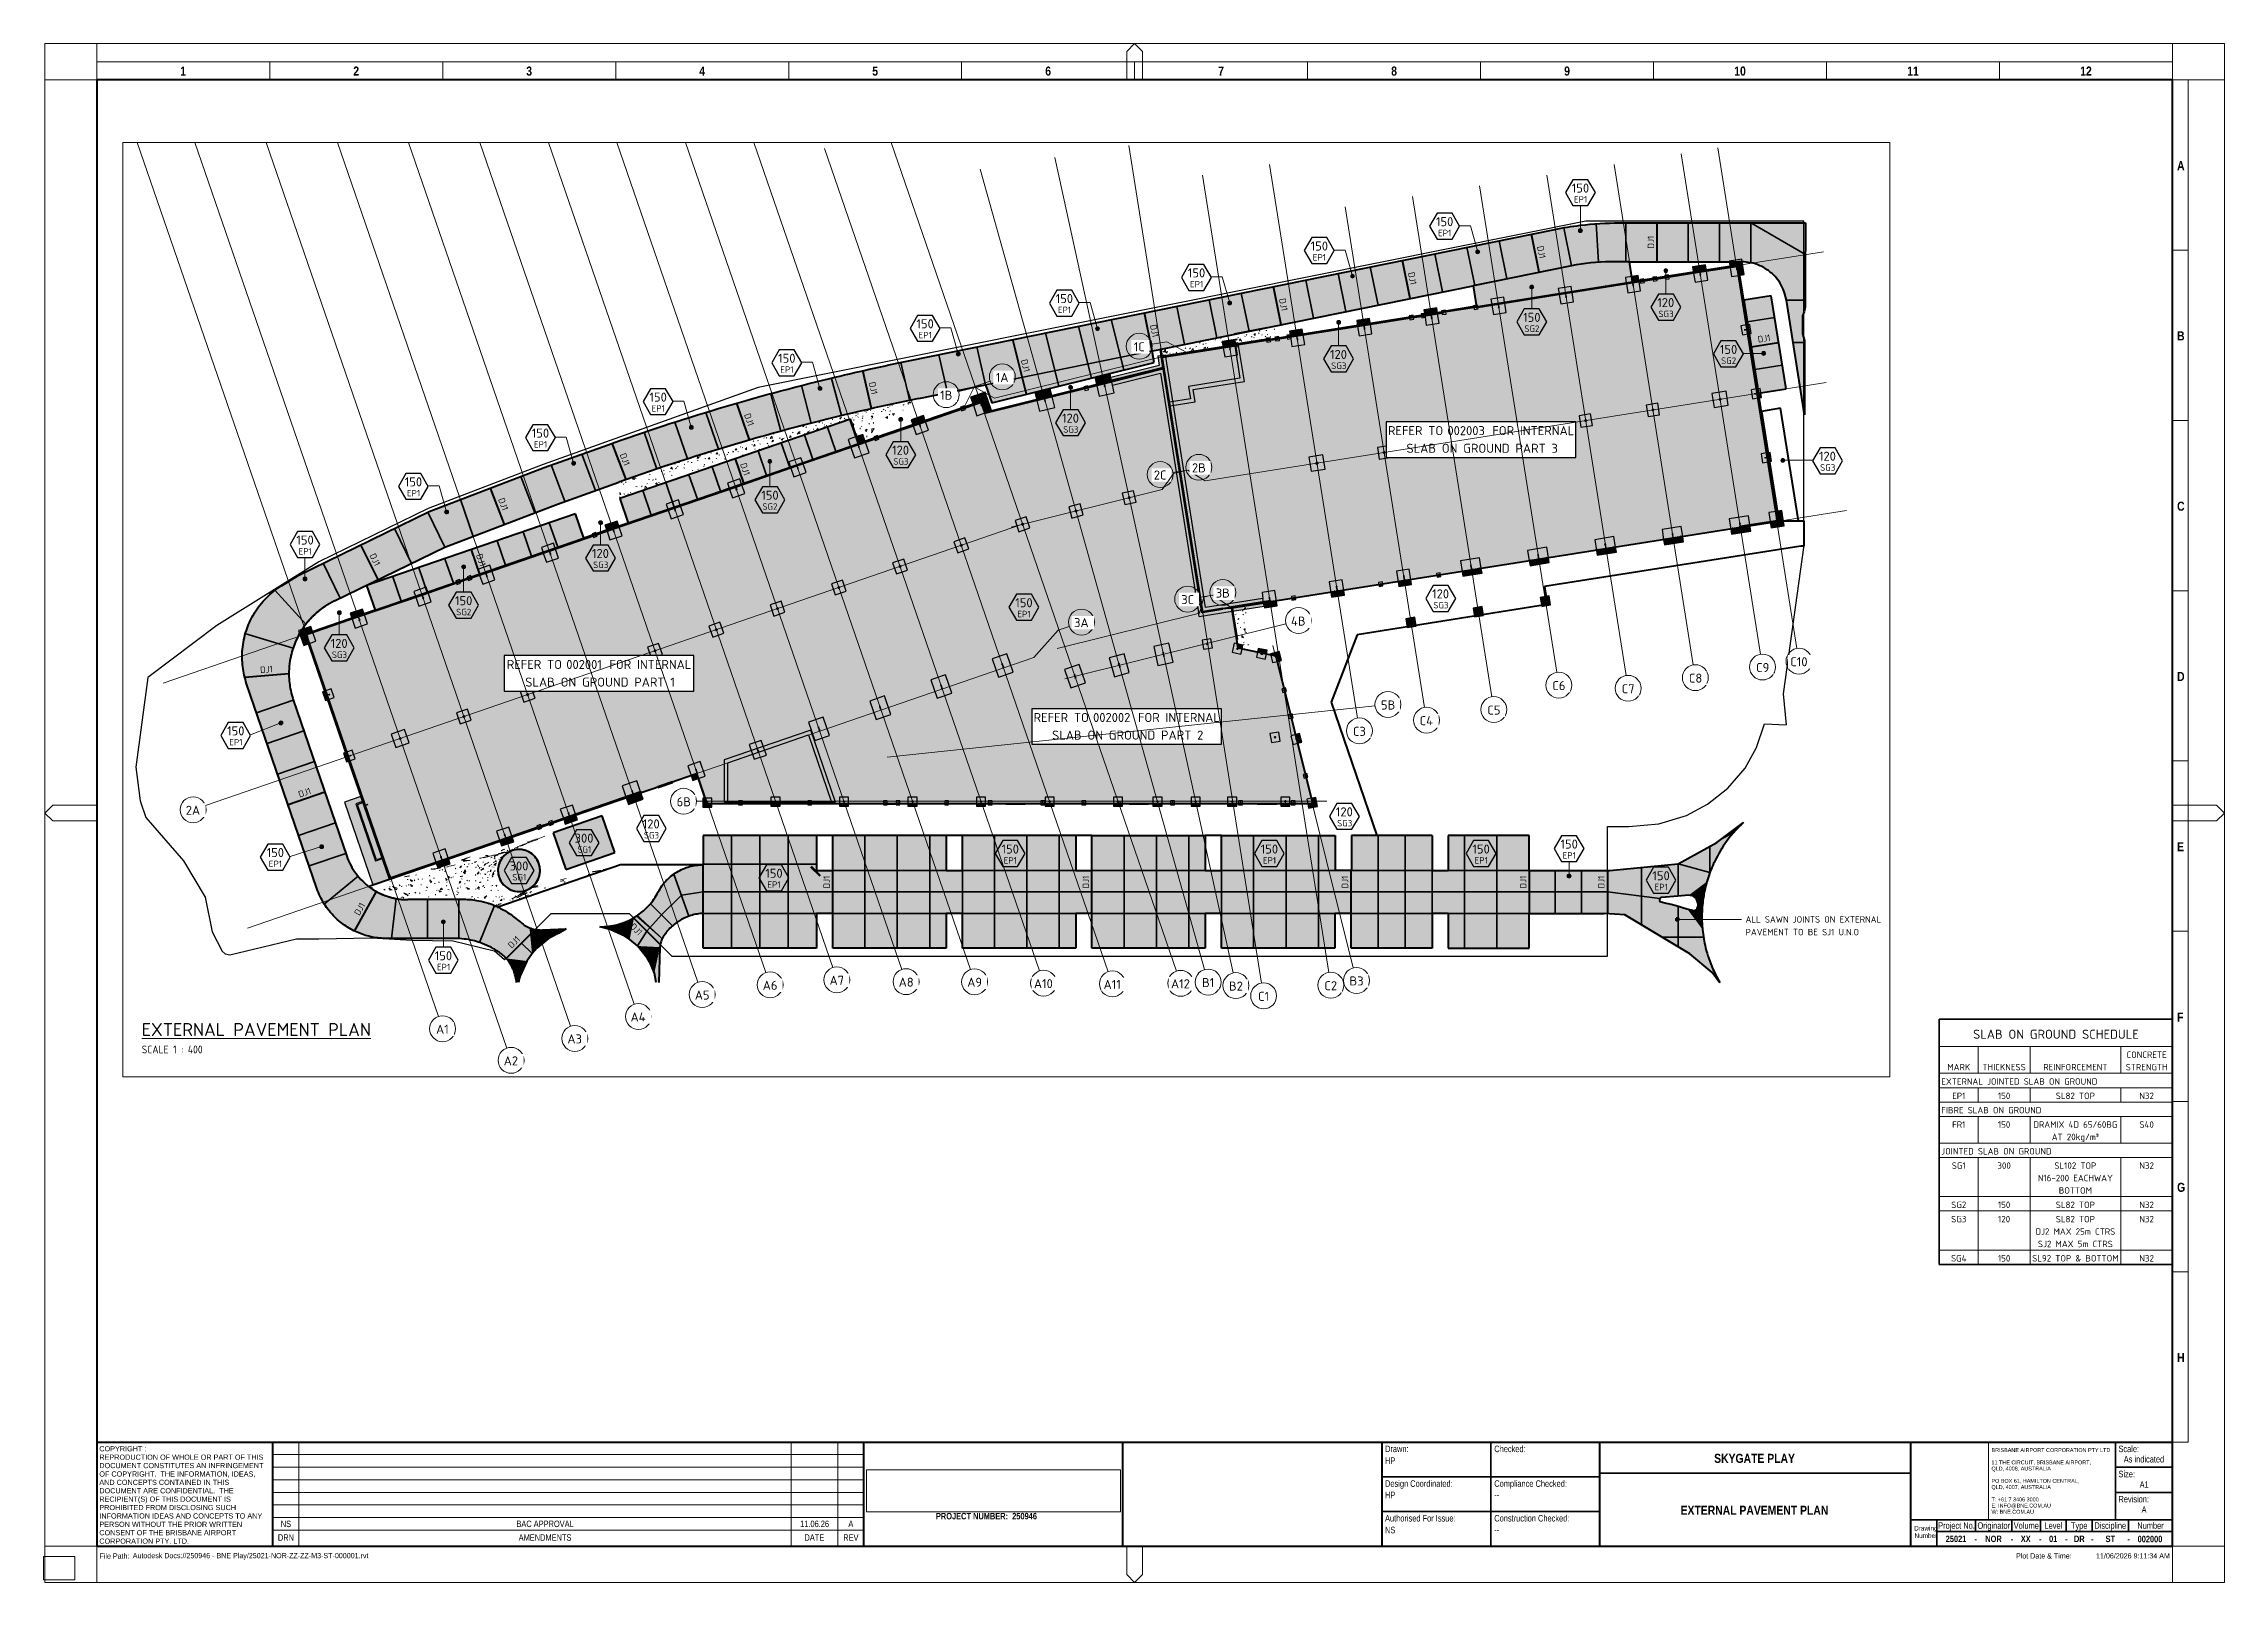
# Paper-space layout 'Layout1' of a CAD drawing. Header units: millimetres. Extents: x 0 to 841, y -1 to 593.
# The model-space entities are those that its viewports show. They can reach past a viewport. Long polylines and large blocks are cut down to what shows.
import ezdxf

# ---------------------------------------------------------------- set-up
doc = ezdxf.new("R2010")
doc.units = ezdxf.units.MM
for name, pattern in [('Boundary', [16, 5, -2, 5, -2, 0, -2]), ('Dash', [7, 5, -2]), ('Hidden', [4, 3, -1]), ('Hidden Double', [7, 5, -2]), ('Hidden Half', [3, 2, -1]), ('Joint 1', [9.5, 7, -0.75, 1, -0.75]), ('Joint 2', [11.25, 7, -0.75, 1, -0.75, 1, -0.75])]:
    doc.linetypes.add(name, pattern=pattern)
for name, color, linetype, lineweight in [('A-000-T_TEXT', 231, 'Continuous', 13), ('A-010-M_LINE', 90, 'Continuous', 13), ('A-010-M_LINE-T', 151, 'Continuous', 13), ('A-060-M_DETAIL', 3, 'Continuous', 25), ('A-200-M_WALL_EXT', 113, 'Continuous', 13), ('A-200-MH_WALL', 110, 'Hidden', 13), ('A-230-H-FLOOR', 190, 'Continuous', 13), ('A-230-M_FLOOR', 192, 'Continuous', 13), ('A-230-MH_FLOOR', 190, 'Hidden Double', 13), ('C-910-M_SITE_BOUND', 91, 'Boundary', 25), ('S-160-M_FOUND', 171, 'Continuous', 13), ('S-160-MH_FOUND', 171, 'Hidden Half', 13), ('S-230-A-FLOOR', 171, 'Continuous', 18), ('S-280-M_COLUMN', 52, 'Continuous', 13), ('S-280-MH_COLUMN', 52, 'Hidden Half', 13), ('Z-000-P_SCHED', 231, 'Continuous', 13), ('Z-000-T_TEXT', 131, 'Continuous', 25), ('Z-020-M_TITLE_BLOCK', 6, 'Continuous', 18), ('Z-020-M_TITLE_BLOCK_M', 33, 'Continuous', 35), ('Z-020-M_TITLE_BLOCK_T', 151, 'Continuous', 18), ('Z-020-M_TITLE_BLOCK_W', 214, 'Continuous', 70), ('Z-030-M_GRID', 191, 'Continuous', 13), ('Z-033_T_GRIDREF', 31, 'Continuous', 13), ('Z-060-M_DETAIL', 92, 'Continuous', 25)]:
    doc.layers.add(name, color=color, linetype=linetype, lineweight=lineweight)
doc.layers.add('Z-010_P_VIEWPORT', color=71, linetype='Continuous')
doc.styles.add('Arial', font='arial.ttf', dxfattribs={"height": 2})
doc.styles.add('Arial Narrow', font='ARIALN.TTF', dxfattribs={"height": 2.5})
doc.styles.add('Arial Narrow_1', font='ARIALN.TTF', dxfattribs={"height": 1.8})
doc.styles.add('Arial Narrow_2', font='ARIALN.TTF', dxfattribs={"height": 2})
doc.styles.add('Arial Narrow_B', font='ARIALNB.TTF', dxfattribs={"height": 3.5})
doc.styles.add('Arial Narrow_B_1', font='ARIALNB.TTF', dxfattribs={"height": 2.5})
doc.styles.add('Arial_1', font='arial.ttf', dxfattribs={"height": 1.5})
doc.styles.add('ISOCPEUR_2', font='isocpeur.ttf', dxfattribs={"height": 1400})
doc.styles.add('ISOCPEUR_3', font='isocpeur.ttf', dxfattribs={"height": 1000})
doc.styles.add('ISOCPEUR_4', font='isocpeur.ttf', dxfattribs={"width": 0.9, "height": 3})
doc.styles.add('ISOCPEUR_5', font='isocpeur.ttf', dxfattribs={"height": 5})
doc.styles.add('ISOCPEUR_6', font='isocpeur.ttf', dxfattribs={"height": 2.5})
doc.styles.add('ISOCPEUR_B_2', font='', dxfattribs={"height": 1400})
doc.styles.add('ISOCPEUR_B_3', font='', dxfattribs={"height": 3.5})
doc.styles.add('ISOCPEUR_B_4', font='', dxfattribs={"height": 2.5})
doc.styles.get('ISOCPEUR_B_2').set_extended_font_data('ISOCPEUR', bold=True)
doc.styles.get('ISOCPEUR_B_3').set_extended_font_data('ISOCPEUR', bold=True)
doc.styles.get('ISOCPEUR_B_4').set_extended_font_data('ISOCPEUR', bold=True)
picture_1 = doc.add_image_def('image1.jpg', size_in_pixel=(1878, 311))
picture_2 = doc.add_image_def('image2.png', size_in_pixel=(3200, 3200))

psp = doc.layouts.get("Layout1")

# ---------------------------------------------------------------- texts
at = {"layer": 'Z-000-P_SCHED'}
for s, insert, char_height, width, attachment_point, line_spacing_factor, style in [('SLAB ON GROUND SCHEDULE', (776.5, 212.35), 3.5, 73.746, 2, 1.149209, 'ISOCPEUR_B_3'), ('CONCRETE\\PSTRENGTH', (811.5, 203.94), 2.5, 19.0618, 2, 1.149209, 'ISOCPEUR_B_4'), ('EXTERNAL JOINTED SLAB ON GROUND', (732.25, 193.61), 2.5, 69.017, 1, 1.149209, 'ISOCPEUR_6'), ('MARK', (739, 199.15), 2.5, 10.2779, 2, 1.149209, 'ISOCPEUR_B_4'), ('THICKNESS', (756.5, 199.15), 2.5, 19.6893, 2, 1.149209, 'ISOCPEUR_B_4'), ('REINFORCEMENT', (784, 199.15), 2.5, 28.772, 2, 1.149209, 'ISOCPEUR_B_4'), ('EP1', (739, 188.07), 2.5, 5.9755, 2, 1.149209, 'ISOCPEUR_6'), ('150', (756.5, 188.07), 2.5, 5.6767, 2, 1.149209, 'ISOCPEUR_6'), ('SL82 TOP', (784, 188.07), 2.5, 17.6277, 2, 1.149209, 'ISOCPEUR_6'), ('N32', (811.5, 188.07), 2.5, 6.573, 2, 1.149209, 'ISOCPEUR_6'), ('FIBRE SLAB ON GROUND', (732.25, 182.53), 2.5, 43.9199, 1, 1.149209, 'ISOCPEUR_6'), ('FR1', (739, 176.99), 2.5, 5.9755, 2, 1.149209, 'ISOCPEUR_6'), ('150', (756.5, 176.99), 2.5, 5.6767, 2, 1.149209, 'ISOCPEUR_6'), ('DRAMIX 4D 65/60BG\\PAT 20kg/m³', (784, 176.99), 2.5, 37.3468, 2, 1.149209, 'ISOCPEUR_6'), ('S40', (811.5, 176.99), 2.5, 6.8718, 2, 1.149209, 'ISOCPEUR_6'), ('JOINTED SLAB ON GROUND', (732.25, 166.67), 2.5, 48.4015, 1, 1.149209, 'ISOCPEUR_6'), ('SG1', (739, 161.13), 2.5, 6.2743, 2, 1.149209, 'ISOCPEUR_6'), ('300', (756.5, 161.13), 2.5, 6.2743, 2, 1.149209, 'ISOCPEUR_6'), ('SL102 TOP\\PN16-200 EACHWAY\\PBOTTOM', (784, 161.13), 2.5, 34.0902, 2, 1.149209, 'ISOCPEUR_6'), ('N32', (811.5, 161.13), 2.5, 6.573, 2, 1.149209, 'ISOCPEUR_6'), ('SG2', (739, 146.01), 2.5, 6.8718, 2, 1.149209, 'ISOCPEUR_6'), ('150', (756.5, 146.01), 2.5, 5.6767, 2, 1.149209, 'ISOCPEUR_6'), ('SL82 TOP', (784, 146.01), 2.5, 17.6277, 2, 1.149209, 'ISOCPEUR_6'), ('N32', (811.5, 146.01), 2.5, 6.573, 2, 1.149209, 'ISOCPEUR_6'), ('SG3', (739, 140.48), 2.5, 6.8718, 2, 1.149209, 'ISOCPEUR_6'), ('120', (756.5, 140.48), 2.5, 5.6767, 2, 1.149209, 'ISOCPEUR_6'), ('SL82 TOP\\PDJ2 MAX 25m CTRS\\PSJ2 MAX 5m CTRS', (784, 140.48), 2.5, 35.853, 2, 1.149209, 'ISOCPEUR_6'), ('N32', (811.5, 140.48), 2.5, 6.573, 2, 1.149209, 'ISOCPEUR_6'), ('SG4', (739, 125.36), 2.5, 7.1706, 2, 1.149209, 'ISOCPEUR_6'), ('150', (756.5, 125.36), 2.5, 5.6767, 2, 1.149209, 'ISOCPEUR_6'), ('SL92 TOP & BOTTOM', (784, 125.36), 2.5, 38.5419, 2, 1.149209, 'ISOCPEUR_6'), ('N32', (811.5, 125.36), 2.5, 6.573, 2, 1.149209, 'ISOCPEUR_6'), ('NS', (93.5, 22.85), 2.5, 4.7896, 2, 0.974696, 'Arial Narrow'), ('BAC APPROVAL', (193.5, 22.85), 2.5, 26.6191, 2, 0.974696, 'Arial Narrow'), ('11.06.26', (297.5, 22.85), 2.5, 13.3249, 2, 0.974696, 'Arial Narrow'), ('A', (311.5, 22.85), 2.5, 2.3027, 2, 0.974696, 'Arial Narrow')]:
    psp.add_mtext(s, dxfattribs=dict(at, insert=insert, char_height=char_height, width=width, attachment_point=attachment_point, line_spacing_factor=line_spacing_factor, style=style))
at = {"layer": 'Z-000-T_TEXT', "lineweight": 13, "attachment_point": 1}
for s, insert, char_height, width, style in [('\\LEXTERNAL PAVEMENT PLAN', (37.87, 214.92), 5, 103.8987, 'ISOCPEUR_5'), ('SCALE 1 : 400', (37.87, 206.23), 3, 27.6342, 'ISOCPEUR_4')]:
    psp.add_mtext(s, dxfattribs=dict(at, insert=insert, char_height=char_height, width=width, style=style))
at = {"layer": 'Z-020-M_TITLE_BLOCK', "lineweight": 13, "attachment_point": 1}
for s, insert, char_height, width, style in [('HP', (517.62, 47.24), 2.5, 4.8101, 'Arial Narrow'), ('SKYGATE PLAY', (644.61, 48.63), 3.5, 38.3207, 'Arial Narrow_B'), ('As indicated', (802.67, 47.8), 2.5, 19, 'Arial Narrow'), ('HP', (517.62, 34), 2.5, 4.8101, 'Arial Narrow'), ('PROJECT NUMBER:  250946', (344.32, 25.83), 2.5, 47.1392, 'Arial Narrow_B_1'), ('--', (559.78, 34), 2.5, 2.2447, 'Arial Narrow'), ('EXTERNAL PAVEMENT PLAN', (631.66, 28.6), 3.5, 69.9873, 'Arial Narrow_B'), ('A', (809.55, 28.39), 2.5, 2.3249, 'Arial Narrow'), ('NS', (517.62, 20.48), 2.5, 4.8101, 'Arial Narrow'), ('--', (559.78, 20.48), 2.5, 2.2447, 'Arial Narrow'), ('25021', (733.97, 17.06), 2.5, 9.6202, 'Arial Narrow_B_1'), ('NOR', (749.24, 17.06), 2.5, 7.6962, 'Arial Narrow_B_1'), ('XX', (762.93, 17.06), 2.5, 4.6498, 'Arial Narrow_B_1'), ('01', (773.86, 17.06), 2.5, 3.8481, 'Arial Narrow_B_1'), ('DR', (783.44, 17.06), 2.5, 4.9705, 'Arial Narrow_B_1'), ('ST', (795.65, 17.06), 2.5, 4.4894, 'Arial Narrow_B_1'), ('002000', (808.01, 16.99), 2.5, 11.5443, 'Arial Narrow_B_1')]:
    psp.add_mtext(s, dxfattribs=dict(at, insert=insert, char_height=char_height, width=width, style=style))
at = {"layer": 'Z-020-M_TITLE_BLOCK', "lineweight": 13, "char_height": 2, "line_spacing_factor": 0.974696, "style": 'Arial Narrow_2'}
for s, insert, width, attachment_point in [('Autodesk Docs://250946 - BNE Play/25021-NOR-ZZ-ZZ-M3-ST-000001.rvt', (34.39, 10.34), 91.1453, 1), ('11/06/2026 9:11:34 AM', (820.48, 10.26), 28.5151, 3)]:
    psp.add_mtext(s, dxfattribs=dict(at, insert=insert, width=width, attachment_point=attachment_point))

msp = doc.modelspace()

# ---------------------------------------------------------------- texts
at = {"layer": 'A-000-T_TEXT', "color": 7, "lineweight": 18, "char_height": 1400, "attachment_point": 1}
for s, insert, width, style in [('REFER TO ', (232216.9, 4027775.9), 11127.423, 'ISOCPEUR_2'), ('002003', (241397.9, 4027775.9), 7311.39, 'ISOCPEUR_B_2'), (' FOR INTERNAL ', (247430.4, 4027775.9), 15969.615, 'ISOCPEUR_2'), ('SLAB ON GROUND PART 3', (235074.4, 4025050.7), 27481.847, 'ISOCPEUR_2'), ('REFER TO ', (96210.3, 3991672.3), 11127.423, 'ISOCPEUR_2'), ('002001', (105391.4, 3991672.3), 6990.715, 'ISOCPEUR_B_2'), (' FOR INTERNAL ', (111159.3, 3991672.3), 16129.952, 'ISOCPEUR_2'), ('SLAB ON GROUND PART 1', (99067.8, 3988947.1), 27161.173, 'ISOCPEUR_2'), ('REFER TO ', (177521.3, 3983484.3), 11127.423, 'ISOCPEUR_2'), ('002002', (186702.4, 3983484.3), 7311.39, 'ISOCPEUR_B_2'), (' FOR INTERNAL ', (192734.9, 3983484.3), 15969.615, 'ISOCPEUR_2'), ('SLAB ON GROUND PART 2', (180378.8, 3980759.1), 27481.847, 'ISOCPEUR_2')]:
    msp.add_mtext(s, dxfattribs=dict(at, insert=insert, width=width, style=style))
at = {"layer": 'A-060-M_DETAIL', "lineweight": 13, "char_height": 1000, "width": 2308.86, "attachment_point": 1, "style": 'ISOCPEUR_3'}
for insert, rotation in [((272304.6, 4055178.1), 90), ((256195.8, 4055703.4), 281.5), ((236285.6, 4051652.6), 281.5), ((216375.4, 4047601.8), 281.5), ((196465.2, 4043551), 281.5), ((289218.5, 4041644.8), 9.0003), ((176523.2, 4038196.8), 284.0312), ((153044.9, 4034709.1), 282.9231), ((133766, 4029865.9), 289.0004), ((114559.1, 4023736.1), 290.8875), ((133159.1, 4022218), 289.0004), ((95790.4, 4016822.9), 290.8875), ((75898.7, 4008263.2), 295.9812), ((92391, 4008180.1), 289.0004), ((58092.1, 3990616.4), 4.8825), ((63914.1, 3971344.1), 19.0004), ((145082.5, 3956390.6), 90), ((185082.5, 3956390.6), 90), ((225082.5, 3956390.6), 90), ((252582.5, 3956390.6), 90), ((264640.3, 3956390.6), 90), ((72583.5, 3952601.8), 60.8499), ((115850.2, 3951119.3), 315), ((96261.2, 3947761.8), 45)]:
    msp.add_mtext('DJ1', dxfattribs=dict(at, insert=insert, rotation=rotation))
at = {"layer": 'S-230-A-FLOOR', "lineweight": 13, "attachment_point": 1}
for s, insert, char_height, width, style in [('150', (260590.7, 4065226.3), 1400, 3238.817, 'ISOCPEUR_2'), ('EP1', (260922.7, 4063279.3), 1000, 2437.13, 'ISOCPEUR_3'), ('150', (239624.5, 4060039.6), 1400, 3238.817, 'ISOCPEUR_2'), ('EP1', (239956.5, 4058092.7), 1000, 2437.13, 'ISOCPEUR_3'), ('150', (220286.5, 4056280.7), 1400, 3238.817, 'ISOCPEUR_2'), ('EP1', (220618.5, 4054333.7), 1000, 2437.13, 'ISOCPEUR_3'), ('150', (201334.3, 4052136.5), 1400, 3238.817, 'ISOCPEUR_2'), ('EP1', (201666.3, 4050189.6), 1000, 2437.13, 'ISOCPEUR_3'), ('150', (180932.2, 4048170.7), 1400, 3238.817, 'ISOCPEUR_2'), ('120', (273784.9, 4047545.6), 1400, 3238.817, 'ISOCPEUR_2'), ('EP1', (181264.2, 4046223.8), 1000, 2437.13, 'ISOCPEUR_3'), ('SG3', (273970.9, 4045598.7), 1000, 2789.872, 'ISOCPEUR_3'), ('150', (253084.3, 4045267.2), 1400, 3238.817, 'ISOCPEUR_2'), ('150', (159440, 4044271.2), 1400, 3238.817, 'ISOCPEUR_2'), ('SG2', (253270.3, 4043320.2), 1000, 2789.872, 'ISOCPEUR_3'), ('EP1', (159772, 4042324.2), 1000, 2437.13, 'ISOCPEUR_3'), ('150', (283448.2, 4040323.6), 1400, 3238.817, 'ISOCPEUR_2'), ('120', (223273.6, 4039545.1), 1400, 3238.817, 'ISOCPEUR_2'), ('150', (138092.9, 4038951.3), 1400, 3238.817, 'ISOCPEUR_2'), ('SG2', (283634.2, 4038376.6), 1000, 2789.872, 'ISOCPEUR_3'), ('SG3', (223459.6, 4037598.2), 1000, 2789.872, 'ISOCPEUR_3'), ('EP1', (138424.9, 4037004.4), 1000, 2437.13, 'ISOCPEUR_3'), ('150', (118236, 4032950.3), 1400, 3238.817, 'ISOCPEUR_2'), ('EP1', (118568, 4031003.3), 1000, 2437.13, 'ISOCPEUR_3'), ('120', (181908.8, 4029704.1), 1400, 3238.817, 'ISOCPEUR_2'), ('SG3', (182094.8, 4027757.2), 1000, 2789.872, 'ISOCPEUR_3'), ('150', (100066.2, 4027395.2), 1400, 3238.817, 'ISOCPEUR_2'), ('EP1', (100398.2, 4025448.3), 1000, 2437.13, 'ISOCPEUR_3'), ('120', (155684.7, 4024762.2), 1400, 3238.817, 'ISOCPEUR_2'), ('120', (298738.6, 4023829.1), 1400, 3238.817, 'ISOCPEUR_2'), ('SG3', (155870.7, 4022815.2), 1000, 2789.872, 'ISOCPEUR_3'), ('SG3', (298924.6, 4021882.1), 1000, 2789.872, 'ISOCPEUR_3'), ('150', (80461, 4019869.5), 1400, 3238.817, 'ISOCPEUR_2'), ('EP1', (80793, 4017922.5), 1000, 2437.13, 'ISOCPEUR_3'), ('150', (135488.2, 4017797.7), 1400, 3238.817, 'ISOCPEUR_2'), ('SG2', (135674.2, 4015850.7), 1000, 2789.872, 'ISOCPEUR_3'), ('150', (63730.5, 4010880.8), 1400, 3238.817, 'ISOCPEUR_2'), ('EP1', (64062.5, 4008933.8), 1000, 2437.13, 'ISOCPEUR_3'), ('120', (109354.4, 4008809), 1400, 3238.817, 'ISOCPEUR_2'), ('SG3', (109540.4, 4006862), 1000, 2789.872, 'ISOCPEUR_3'), ('120', (239033.9, 4002574.9), 1400, 3238.817, 'ISOCPEUR_2'), ('150', (88212.4, 4001518.9), 1400, 3238.817, 'ISOCPEUR_2'), ('150', (174691.4, 4001205.7), 1400, 3238.817, 'ISOCPEUR_2'), ('150', (174691.4, 4001205.7), 1400, 3238.817, 'ISOCPEUR_2'), ('SG3', (239219.9, 4000628), 1000, 2789.872, 'ISOCPEUR_3'), ('SG2', (88398.4, 3999572), 1000, 2789.872, 'ISOCPEUR_3'), ('EP1', (175023.4, 3999258.8), 1000, 2437.13, 'ISOCPEUR_3'), ('EP1', (175023.4, 3999258.8), 1000, 2437.13, 'ISOCPEUR_3'), ('120', (69028, 3994923.2), 1400, 3238.817, 'ISOCPEUR_2'), ('SG3', (69214, 3992976.2), 1000, 2789.872, 'ISOCPEUR_3'), ('150', (53038.7, 3981418.8), 1400, 3238.817, 'ISOCPEUR_2'), ('EP1', (53370.7, 3979471.8), 1000, 2437.13, 'ISOCPEUR_3'), ('120', (224176.9, 3968916.3), 1400, 3238.817, 'ISOCPEUR_2'), ('120', (117193.2, 3967048.8), 1400, 3238.817, 'ISOCPEUR_2'), ('SG3', (224362.9, 3966969.3), 1000, 2789.872, 'ISOCPEUR_3'), ('SG3', (117379.2, 3965101.9), 1000, 2789.872, 'ISOCPEUR_3'), ('300', (106682.5, 3964855.6), 1400, 3559.492, 'ISOCPEUR_2'), ('150', (258851, 3963936.3), 1400, 3238.817, 'ISOCPEUR_2'), ('150', (172578.8, 3963170.3), 1400, 3238.817, 'ISOCPEUR_2'), ('150', (212578.8, 3963170.3), 1400, 3238.817, 'ISOCPEUR_2'), ('150', (245257.8, 3963170.3), 1400, 3238.817, 'ISOCPEUR_2'), ('SG1', (107106.5, 3962908.6), 1000, 2533.332, 'ISOCPEUR_3'), ('150', (59145.8, 3962630.4), 1400, 3238.817, 'ISOCPEUR_2'), ('EP1', (259183, 3961989.3), 1000, 2437.13, 'ISOCPEUR_3'), ('EP1', (172910.8, 3961223.4), 1000, 2437.13, 'ISOCPEUR_3'), ('EP1', (212910.8, 3961223.4), 1000, 2437.13, 'ISOCPEUR_3'), ('EP1', (245589.8, 3961223.4), 1000, 2437.13, 'ISOCPEUR_3'), ('EP1', (59477.8, 3960683.4), 1000, 2437.13, 'ISOCPEUR_3'), ('300', (96639.9, 3960558.6), 1400, 3559.492, 'ISOCPEUR_2'), ('150', (136107.4, 3959426.9), 1400, 3238.817, 'ISOCPEUR_2'), ('150', (273033.8, 3959052.8), 1400, 3238.817, 'ISOCPEUR_2'), ('SG1', (97063.9, 3958611.6), 1000, 2533.332, 'ISOCPEUR_3'), ('EP1', (136439.4, 3957480), 1000, 2437.13, 'ISOCPEUR_3'), ('EP1', (273365.8, 3957105.8), 1000, 2437.13, 'ISOCPEUR_3'), ('150', (85091, 3946696.6), 1400, 3238.817, 'ISOCPEUR_2'), ('EP1', (85423, 3944749.7), 1000, 2437.13, 'ISOCPEUR_3')]:
    msp.add_mtext(s, dxfattribs=dict(at, insert=insert, char_height=char_height, width=width, style=style))

# ---------------------------------------------------------------- blocks, each defined once
blk = doc.blocks.new('BAC_TB-A1 Landscape - Type 1-3834548-EXTERNAL PAVEMENT PLAN')
at = {"layer": 'Z-020-M_TITLE_BLOCK'}
for p, q in [((841.5, 593), (0.5, 593)), ((0.5, 593), (0.5, -1)), ((841.5, -1), (841.5, 593)), ((0.5, -1), (841.5, -1))]:
    blk.add_line(p, q, dxfattribs=at)
at = {"layer": 'Z-020-M_TITLE_BLOCK_M'}
for p, q in [((558.5, 13), (558.5, 53.17)), ((799.5, 23.17), (799.5, 53.17)), ((799.5, 43.47), (821.5, 43.47)), ((516.5, 39.78), (600.5, 39.78)), ((600.5, 41.17), (720.5, 41.17)), ((799.5, 33.76), (821.5, 33.76)), ((516.5, 26.39), (600.5, 26.39)), ((720.5, 23.17), (821.5, 23.17)), ((730.5, 23.17), (730.5, 13)), ((730.5, 18.67), (821.5, 18.67)), ((745.5, 18.67), (745.5, 23.17)), ((759.5, 18.67), (759.5, 23.17)), ((770.5, 18.67), (770.5, 23.17)), ((780.5, 18.67), (780.5, 23.17)), ((790.5, 18.67), (790.5, 23.17)), ((804.5, 18.67), (804.5, 23.17))]:
    blk.add_line(p, q, dxfattribs=at)
at = {"layer": 'Z-020-M_TITLE_BLOCK_T'}
for p, q in [((20.5, 593), (20.5, 579)), ((421, 593), (418, 590)), ((418, 590), (418, 579)), ((424, 590), (421, 593)), ((424, 579), (424, 590)), ((821.5, 593), (821.5, 579)), ((20.5, 586), (821.5, 586)), ((87.25, 579), (87.25, 586)), ((154, 579), (154, 586)), ((220.75, 579), (220.75, 586)), ((287.5, 579), (287.5, 586)), ((354.25, 579), (354.25, 586)), ((421, 579), (421, 586)), ((487.75, 579), (487.75, 586)), ((554.5, 579), (554.5, 586)), ((621.25, 579), (621.25, 586)), ((688, 579), (688, 586)), ((754.75, 579), (754.75, 586)), ((20.5, 579), (0.5, 579)), ((821.5, 579), (841.5, 579)), ((827.5, 53.17), (827.5, 579)), ((821.5, 513.27), (827.5, 513.27)), ((821.5, 447.54), (827.5, 447.54)), ((821.5, 381.81), (827.5, 381.81)), ((821.5, 316.08), (827.5, 316.08)), ((0.5, 296), (3.5, 299)), ((3.5, 293), (0.5, 296)), ((3.5, 299), (20.5, 299)), ((838.5, 299), (821.5, 299)), ((841.5, 296), (838.5, 299)), ((838.5, 293), (841.5, 296)), ((20.5, 293), (3.5, 293)), ((821.5, 293), (838.5, 293)), ((821.5, 250.36), (827.5, 250.36)), ((821.5, 184.63), (827.5, 184.63)), ((821.5, 118.9), (827.5, 118.9)), ((98.5, 13), (98.5, 53.17)), ((288.5, 13), (288.5, 53.17)), ((306.5, 13), (306.5, 53.17)), ((750.5, 51.67), (750.5, 25.56)), ((821.5, 53.17), (827.5, 53.17)), ((20.5, 13), (0.5, 13)), ((20.5, -1), (20.5, 13)), ((418, 2), (418, 13)), ((424, 13), (424, 2)), ((821.5, 13), (841.5, 13)), ((821.5, -1), (821.5, 13)), ((421, -1), (418, 2)), ((424, 2), (421, -1))]:
    blk.add_line(p, q, dxfattribs=at)
at = {"layer": 'Z-020-M_TITLE_BLOCK_W'}
for p, q in [((20.5, 579), (20.5, 13)), ((821.5, 579), (20.5, 579)), ((821.5, 13), (821.5, 579)), ((20.5, 53.17), (821.5, 53.17)), ((88.5, 13), (88.5, 53.17)), ((316.5, 13), (316.5, 53.17)), ((416.5, 13), (416.5, 53.17)), ((516.5, 13), (516.5, 53.17)), ((600.5, 13), (600.5, 53.17)), ((720.5, 13), (720.5, 53.17)), ((20.5, 13), (821.5, 13))]:
    blk.add_line(p, q, dxfattribs=at)
at = {"layer": 'Z-020-M_TITLE_BLOCK', "lineweight": 13, "attachment_point": 1}
for s, insert, char_height, width, style in [('\\fArial Narrow|b1|i0|c0|p34|;1', (52.74, 584.15), 3.5, 2.7257, 'Arial Narrow_B'), ('\\fArial Narrow|b1|i0|c0|p34|;2', (119.5, 584.15), 3.5, 2.7257, 'Arial Narrow_B'), ('\\fArial Narrow|b1|i0|c0|p34|;3', (186.24, 584.15), 3.5, 2.7257, 'Arial Narrow_B'), ('\\fArial Narrow|b1|i0|c0|p34|;4', (253, 584.15), 3.5, 2.7257, 'Arial Narrow_B'), ('\\fArial Narrow|b1|i0|c0|p34|;5', (319.74, 584.15), 3.5, 2.7257, 'Arial Narrow_B'), ('\\fArial Narrow|b1|i0|c0|p34|;6', (386.5, 584.15), 3.5, 2.7257, 'Arial Narrow_B'), ('\\fArial Narrow|b1|i0|c0|p34|;7', (453.24, 584.15), 3.5, 2.7257, 'Arial Narrow_B'), ('\\fArial Narrow|b1|i0|c0|p34|;8', (520, 584.15), 3.5, 2.7257, 'Arial Narrow_B'), ('\\fArial Narrow|b1|i0|c0|p34|;9', (586.74, 584.15), 3.5, 2.7257, 'Arial Narrow_B'), ('10', (652.37, 584.15), 3.5, 5.4515, 'Arial Narrow_B'), ('11', (719.12, 584.15), 3.5, 5.4515, 'Arial Narrow_B'), ('12', (785.87, 584.15), 3.5, 5.4515, 'Arial Narrow_B'), ('\\fArial Narrow|b1|i0|c0|p34|;A', (823.25, 547.64), 3.5, 3.0464, 'Arial Narrow_B'), ('\\fArial Narrow|b1|i0|c0|p34|;B', (823.25, 481.91), 3.5, 3.0464, 'Arial Narrow_B'), ('\\fArial Narrow|b1|i0|c0|p34|;C', (823.25, 416.18), 3.5, 3.0464, 'Arial Narrow_B'), ('\\fArial Narrow|b1|i0|c0|p34|;D', (823.25, 350.45), 3.5, 3.0464, 'Arial Narrow_B'), ('\\fArial Narrow|b1|i0|c0|p34|;E', (823.25, 284.72), 3.5, 3.0464, 'Arial Narrow_B'), ('\\fArial Narrow|b1|i0|c0|p34|;F', (823.25, 218.99), 3.5, 3.0464, 'Arial Narrow_B'), ('\\fArial Narrow|b1|i0|c0|p34|;G', (823.25, 153.26), 3.5, 3.0464, 'Arial Narrow_B'), ('\\fArial Narrow|b1|i0|c0|p34|;H', (823.25, 87.54), 3.5, 3.0464, 'Arial Narrow_B'), ('COPYRIGHT :', (21.5, 51.59), 2, 22.2869, 'Arial'), ('Drawn:', (517.62, 51.79), 2.5, 10.903, 'Arial Narrow'), ('Checked:', (559.78, 51.79), 2.5, 14.6709, 'Arial Narrow'), ('BRISBANE AIRPORT CORPORATION PTY LTD', (751.62, 50.84), 1.5, 55.7173, 'Arial_1'), ('Scale:', (800.63, 51.79), 2.5, 9.7004, 'Arial Narrow'), ('REPRODUCTION OF WHOLE OR PART OF THIS ', (21.5, 48.34), 2, 79.0464, 'Arial'), ('DOCUMENT CONSTITUTES AN INFRINGEMENT ', (21.5, 45.1), 2, 78.886, 'Arial'), ('QLD, 4008, AUSTRALIA', (751.62, 43.7), 1.5, 28.0591, 'Arial_1'), ('11 THE CIRCUIT, BRISBANE AIRPORT,', (751.62, 46.08), 1.5, 46.7384, 'Arial_1'), ('Size:', (800.63, 42.09), 2.5, 7.7764, 'Arial Narrow'), ('AND CONCEPTS CONTAINED IN THIS ', (21.5, 38.62), 2, 62.8523, 'Arial'), ('OF COPYRIGHT.  THE INFORMATION, IDEAS, ', (21.5, 41.86), 2, 75.038, 'Arial'), ('DOCUMENT ARE CONFIDENTIAL.  THE ', (21.5, 35.38), 2, 64.8565, 'Arial'), ('Design Coordinated:', (517.62, 38.4), 2.5, 31.5865, 'Arial Narrow'), ('Compliance Checked:', (559.78, 38.4), 2.5, 33.9915, 'Arial Narrow'), ('QLD, 4007, AUSTRALIA', (751.62, 36.55), 1.5, 28.0591, 'Arial_1'), ('PO BOX 61, HAMILTON CENTRAL,', (751.62, 38.94), 1.5, 41.3671, 'Arial_1'), ('A1', (808.8, 38.01), 2.5, 4.2489, 'Arial Narrow'), ('RECIPIENT(S) OF THIS DOCUMENT IS ', (21.5, 32.14), 2, 63.4937, 'Arial'), ('PROHIBITED FROM DISCLOSING SUCH ', (21.5, 28.9), 2, 65.9789, 'Arial'), ('INFORMATION IDEAS AND CONCEPTS TO ANY ', (21.5, 25.66), 2, 78.405, 'Arial'), ('W: BNE.COM.AU', (751.62, 27.03), 1.5, 20.2025, 'Arial_1'), ('T: +61 7 3406 3000', (751.62, 31.79), 1.5, 22.5274, 'Arial_1'), ('E: INFO@BNE.COM.AU', (751.62, 29.41), 1.5, 28.0591, 'Arial_1'), ('Revision:', (800.63, 32.39), 2.5, 14.3502, 'Arial Narrow'), ('CONSENT OF THE BRISBANE AIRPORT ', (21.5, 19.17), 2, 66.1392, 'Arial'), ('PERSON WITHOUT THE PRIOR WRITTEN ', (21.5, 22.42), 2, 69.1055, 'Arial'), ('DRN', (90.4, 17.56), 2.5, 7.4557, 'Arial Narrow'), ('AMENDMENTS', (183.31, 17.56), 2.5, 24.692, 'Arial Narrow'), ('DATE', (293.6, 17.56), 2.5, 9.2996, 'Arial Narrow'), ('REV', (308.55, 17.56), 2.5, 7.135, 'Arial Narrow'), ('Authorised For Issue:', (517.62, 25.01), 2.5, 33.0295, 'Arial Narrow'), ('Construction Checked:', (559.78, 25.01), 2.5, 35.1139, 'Arial Narrow'), ('Drawing ', (721.79, 20.8), 1.8, 8.9789, 'Arial Narrow_1'), ('Number', (721.92, 17.96), 1.8, 8.6582, 'Arial Narrow_1'), ('Project No.', (731.05, 22.18), 2.5, 17.1561, 'Arial Narrow'), ('Originator', (746.22, 22.18), 2.5, 15.2321, 'Arial Narrow'), ('Volume', (760.21, 22.18), 2.5, 11.7848, 'Arial Narrow'), ('Level', (772.09, 22.18), 2.5, 8.3376, 'Arial Narrow'), ('Type', (782.29, 22.18), 2.5, 7.7764, 'Arial Narrow'), ('Discipline', (791.33, 22.18), 2.5, 14.9916, 'Arial Narrow'), ('Number', (807.9, 22.18), 2.5, 12.2658, 'Arial Narrow'), ('CORPORATION PTY. LTD.', (21.5, 15.93), 2, 42.5696, 'Arial'), ('File Path:', (21.55, 10.19), 2, 12.1857, 'Arial Narrow_2'), ('\\fArial Narrow|b1|i0|c0|p34|;-', (745.01, 16.99), 2.5, 0.4008, 'Arial Narrow_B_1'), ('\\fArial Narrow|b1|i0|c0|p34|;-', (759.09, 16.99), 2.5, 0.4008, 'Arial Narrow_B_1'), ('Plot Date & Time:', (761.09, 10.23), 2, 22.4473, 'Arial Narrow_2'), ('\\fArial Narrow|b1|i0|c0|p34|;-', (770, 16.99), 2.5, 0.4008, 'Arial Narrow_B_1'), ('\\fArial Narrow|b1|i0|c0|p34|;-', (780.02, 16.99), 2.5, 0.4008, 'Arial Narrow_B_1'), ('\\fArial Narrow|b1|i0|c0|p34|;-', (790.04, 16.99), 2.5, 0.4008, 'Arial Narrow_B_1'), ('\\fArial Narrow|b1|i0|c0|p34|;-', (804.05, 16.99), 2.5, 0.4008, 'Arial Narrow_B_1')]:
    blk.add_mtext(s, dxfattribs=dict(at, insert=insert, char_height=char_height, width=width, style=style))
at = {"layer": 'Z-020-M_TITLE_BLOCK'}
image = blk.add_image(picture_2, insert=(720.5, 23.17), size_in_units=(30, 30), dxfattribs=at)
image.dxf.flags = 7
image = blk.add_image(picture_1, insert=(317.57, 26.18), size_in_units=(97.99, 16.23), dxfattribs=at)
image.dxf.flags = 7
blk = doc.blocks.new('NRP_Column-Steel-SHS - SC444 - 200x200x6_0SHS-4110093-S1_001 - EXTERNAL PAVEMENT PLAN')
at = {"layer": 'S-280-M_COLUMN', "lineweight": 25}
for p, q in [((100, 100), (-100, 100)), ((-100, 100), (-100, -100)), ((-94, -94), (-94, 94)), ((-94, 94), (94, 94)), ((94, 94), (94, -94)), ((100, -100), (100, 100)), ((-100, -100), (100, -100)), ((94, -94), (-94, -94))]:
    blk.add_line(p, q, dxfattribs=at)
blk = doc.blocks.new('NRP_Column-Steel-SHS - SC444 - 200x200x6_0SHS-4110094-S1_001 - EXTERNAL PAVEMENT PLAN')
at = {"layer": 'S-280-M_COLUMN', "lineweight": 25}
for p, q in [((100, 100), (-100, 100)), ((-100, 100), (-100, -100)), ((-94, -94), (-94, 94)), ((-94, 94), (94, 94)), ((94, 94), (94, -94)), ((100, -100), (100, 100)), ((-100, -100), (100, -100)), ((94, -94), (-94, -94))]:
    blk.add_line(p, q, dxfattribs=at)
blk = doc.blocks.new('NRP_Column-Steel-SHS - SC444 - 200x200x6_0SHS-4110095-S1_001 - EXTERNAL PAVEMENT PLAN')
at = {"layer": 'S-280-M_COLUMN', "lineweight": 25}
for p, q in [((100, 100), (-100, 100)), ((-100, 100), (-100, -100)), ((-94, -94), (-94, 94)), ((-94, 94), (94, 94)), ((94, 94), (94, -94)), ((100, -100), (100, 100)), ((-100, -100), (100, -100)), ((94, -94), (-94, -94))]:
    blk.add_line(p, q, dxfattribs=at)
blk = doc.blocks.new('NRP_Column-Steel-SHS - SC444 - 200x200x6_0SHS-3967927-S1_001 - EXTERNAL PAVEMENT PLAN')
at = {"layer": 'S-280-M_COLUMN', "lineweight": 25}
for p, q in [((100, 100), (-100, 100)), ((-100, 100), (-100, -100)), ((-94, -94), (-94, 94)), ((-94, 94), (94, 94)), ((94, 94), (94, -94)), ((100, -100), (100, 100)), ((-100, -100), (100, -100)), ((94, -94), (-94, -94))]:
    blk.add_line(p, q, dxfattribs=at)
blk = doc.blocks.new('NRP_Column-Steel-SHS - SC444 - 200x200x6_0SHS-3921537-S1_001 - EXTERNAL PAVEMENT PLAN')
at = {"layer": 'S-280-M_COLUMN', "lineweight": 25}
for p, q in [((100, 100), (-100, 100)), ((-100, 100), (-100, -100)), ((-94, -94), (-94, 94)), ((-94, 94), (94, 94)), ((94, 94), (94, -94)), ((100, -100), (100, 100)), ((-100, -100), (100, -100)), ((94, -94), (-94, -94))]:
    blk.add_line(p, q, dxfattribs=at)
blk = doc.blocks.new('NRP_Column-Steel-SHS - SC444 - 200x200x6_0SHS-3921946-S1_001 - EXTERNAL PAVEMENT PLAN')
at = {"layer": 'S-280-M_COLUMN', "lineweight": 25}
for p, q in [((100, 100), (-100, 100)), ((-100, 100), (-100, -100)), ((-94, -94), (-94, 94)), ((-94, 94), (94, 94)), ((94, 94), (94, -94)), ((100, -100), (100, 100)), ((-100, -100), (100, -100)), ((94, -94), (-94, -94))]:
    blk.add_line(p, q, dxfattribs=at)
blk = doc.blocks.new('NRP_Column-Steel-SHS - SC446 - 250x250x6_0SHS-4252457-S1_001 - EXTERNAL PAVEMENT PLAN')
at = {"layer": 'S-280-M_COLUMN', "lineweight": 25}
for p, q in [((125, 125), (-125, 125)), ((-125, 125), (-125, -125)), ((125, -125), (125, 125)), ((-119, -119), (-119, 119)), ((-119, 119), (119, 119)), ((119, 119), (119, -119)), ((119, -119), (-119, -119)), ((-125, -125), (125, -125))]:
    blk.add_line(p, q, dxfattribs=at)
blk = doc.blocks.new('NRP_Column-Steel-SHS - SC444 - 200x200x6_0SHS-3967238-S1_001 - EXTERNAL PAVEMENT PLAN')
at = {"layer": 'S-280-M_COLUMN', "lineweight": 25}
for p, q in [((100, 100), (-100, 100)), ((-100, 100), (-100, -100)), ((-94, -94), (-94, 94)), ((-94, 94), (94, 94)), ((94, 94), (94, -94)), ((100, -100), (100, 100)), ((-100, -100), (100, -100)), ((94, -94), (-94, -94))]:
    blk.add_line(p, q, dxfattribs=at)
blk = doc.blocks.new('NRP_Column-Steel-SHS - SC444 - 200x200x6_0SHS-3967240-S1_001 - EXTERNAL PAVEMENT PLAN')
at = {"layer": 'S-280-M_COLUMN', "lineweight": 25}
for p, q in [((100, 100), (-100, 100)), ((-100, 100), (-100, -100)), ((-94, -94), (-94, 94)), ((-94, 94), (94, 94)), ((94, 94), (94, -94)), ((100, -100), (100, 100)), ((-100, -100), (100, -100)), ((94, -94), (-94, -94))]:
    blk.add_line(p, q, dxfattribs=at)
blk = doc.blocks.new('NRP_Column-Steel-SHS - SC444 - 200x200x6_0SHS-3926509-S1_001 - EXTERNAL PAVEMENT PLAN')
at = {"layer": 'S-280-M_COLUMN', "lineweight": 25}
for p, q in [((100, 100), (-100, 100)), ((-100, 100), (-100, -100)), ((-94, -94), (-94, 94)), ((-94, 94), (94, 94)), ((94, 94), (94, -94)), ((100, -100), (100, 100)), ((-100, -100), (100, -100)), ((94, -94), (-94, -94))]:
    blk.add_line(p, q, dxfattribs=at)
blk = doc.blocks.new('NRP_Column-Steel-SHS - SC433 - 100x100x5_0SHS-4145820-S1_001 - EXTERNAL PAVEMENT PLAN')
at = {"layer": 'S-280-M_COLUMN', "lineweight": 25}
for p, q in [((50, 50), (-50, 50)), ((-50, 50), (-50, -50)), ((-45, -45), (-45, 45)), ((-45, 45), (45, 45)), ((45, 45), (45, -45)), ((50, -50), (50, 50)), ((-50, -50), (50, -50)), ((45, -45), (-45, -45))]:
    blk.add_line(p, q, dxfattribs=at)
blk = doc.blocks.new('NRP_Column-Steel-SHS - SC440 - 150x150x5_0SHS-4132256-S1_001 - EXTERNAL PAVEMENT PLAN')
at = {"layer": 'S-280-M_COLUMN', "lineweight": 25}
for p, q in [((75, 75), (-75, 75)), ((-75, 75), (-75, -75)), ((-70, -70), (-70, 70)), ((-70, 70), (70, 70)), ((70, 70), (70, -70)), ((75, -75), (75, 75)), ((-75, -75), (75, -75)), ((70, -70), (-70, -70))]:
    blk.add_line(p, q, dxfattribs=at)
blk = doc.blocks.new('NRP_Column-Steel-SHS - SC440 - 150x150x5_0SHS-4132352-S1_001 - EXTERNAL PAVEMENT PLAN')
at = {"layer": 'S-280-M_COLUMN', "lineweight": 25}
for p, q in [((75, 75), (-75, 75)), ((-75, 75), (-75, -75)), ((-70, -70), (-70, 70)), ((-70, 70), (70, 70)), ((70, 70), (70, -70)), ((75, -75), (75, 75)), ((-75, -75), (75, -75)), ((70, -70), (-70, -70))]:
    blk.add_line(p, q, dxfattribs=at)
blk = doc.blocks.new('NRP_Column-Steel-SHS - SC440 - 150x150x5_0SHS-3895936-S1_001 - EXTERNAL PAVEMENT PLAN')
at = {"layer": 'S-280-M_COLUMN', "lineweight": 25}
for p, q in [((75, 75), (-75, 75)), ((-75, 75), (-75, -75)), ((-70, -70), (-70, 70)), ((-70, 70), (70, 70)), ((70, 70), (70, -70)), ((75, -75), (75, 75)), ((-75, -75), (75, -75)), ((70, -70), (-70, -70))]:
    blk.add_line(p, q, dxfattribs=at)
blk = doc.blocks.new('NRP_Column-Steel-SHS - SC440 - 150x150x5_0SHS-3895937-S1_001 - EXTERNAL PAVEMENT PLAN')
at = {"layer": 'S-280-M_COLUMN', "lineweight": 25}
for p, q in [((75, 75), (-75, 75)), ((-75, 75), (-75, -75)), ((-70, -70), (-70, 70)), ((-70, 70), (70, 70)), ((70, 70), (70, -70)), ((75, -75), (75, 75)), ((-75, -75), (75, -75)), ((70, -70), (-70, -70))]:
    blk.add_line(p, q, dxfattribs=at)
blk = doc.blocks.new('NRP_Column-Steel-SHS - SC440 - 150x150x5_0SHS-3895938-S1_001 - EXTERNAL PAVEMENT PLAN')
at = {"layer": 'S-280-M_COLUMN', "lineweight": 25}
for p, q in [((75, 75), (-75, 75)), ((-75, 75), (-75, -75)), ((-70, -70), (-70, 70)), ((-70, 70), (70, 70)), ((70, 70), (70, -70)), ((75, -75), (75, 75)), ((-75, -75), (75, -75)), ((70, -70), (-70, -70))]:
    blk.add_line(p, q, dxfattribs=at)
blk = doc.blocks.new('NRP_Column-Steel-SHS - SC440 - 150x150x5_0SHS-3895939-S1_001 - EXTERNAL PAVEMENT PLAN')
at = {"layer": 'S-280-M_COLUMN', "lineweight": 25}
for p, q in [((75, 75), (-75, 75)), ((-75, 75), (-75, -75)), ((-70, -70), (-70, 70)), ((-70, 70), (70, 70)), ((70, 70), (70, -70)), ((75, -75), (75, 75)), ((-75, -75), (75, -75)), ((70, -70), (-70, -70))]:
    blk.add_line(p, q, dxfattribs=at)
blk = doc.blocks.new('NRP_Column-Steel-SHS - SC440 - 150x150x5_0SHS-4146195-S1_001 - EXTERNAL PAVEMENT PLAN')
at = {"layer": 'S-280-M_COLUMN', "lineweight": 25}
for p, q in [((75, 75), (-75, 75)), ((-75, 75), (-75, -75)), ((-70, -70), (-70, 70)), ((-70, 70), (70, 70)), ((70, 70), (70, -70)), ((75, -75), (75, 75)), ((-75, -75), (75, -75)), ((70, -70), (-70, -70))]:
    blk.add_line(p, q, dxfattribs=at)
blk = doc.blocks.new('NRP_Column-Steel-SHS - SC440 - 150x150x5_0SHS-4146193-S1_001 - EXTERNAL PAVEMENT PLAN')
at = {"layer": 'S-280-M_COLUMN', "lineweight": 25}
for p, q in [((75, 75), (-75, 75)), ((-75, 75), (-75, -75)), ((-70, -70), (-70, 70)), ((-70, 70), (70, 70)), ((70, 70), (70, -70)), ((75, -75), (75, 75)), ((-75, -75), (75, -75)), ((70, -70), (-70, -70))]:
    blk.add_line(p, q, dxfattribs=at)
blk = doc.blocks.new('NRP_Column-Steel-SHS - SC440 - 150x150x5_0SHS-4145874-S1_001 - EXTERNAL PAVEMENT PLAN')
at = {"layer": 'S-280-M_COLUMN', "lineweight": 25}
for p, q in [((75, 75), (-75, 75)), ((-75, 75), (-75, -75)), ((-70, -70), (-70, 70)), ((-70, 70), (70, 70)), ((70, 70), (70, -70)), ((75, -75), (75, 75)), ((-75, -75), (75, -75)), ((70, -70), (-70, -70))]:
    blk.add_line(p, q, dxfattribs=at)
blk = doc.blocks.new('NRP_Column-Steel-SHS - SC440 - 150x150x5_0SHS-4132785-S1_001 - EXTERNAL PAVEMENT PLAN')
at = {"layer": 'S-280-M_COLUMN', "lineweight": 25}
for p, q in [((75, 75), (-75, 75)), ((-75, 75), (-75, -75)), ((-70, -70), (-70, 70)), ((-70, 70), (70, 70)), ((70, 70), (70, -70)), ((75, -75), (75, 75)), ((-75, -75), (75, -75)), ((70, -70), (-70, -70))]:
    blk.add_line(p, q, dxfattribs=at)
blk = doc.blocks.new('NRP_Column-Steel-SHS - SC433 - 100x100x5_0SHS-4142158-S1_001 - EXTERNAL PAVEMENT PLAN')
at = {"layer": 'S-280-M_COLUMN', "lineweight": 25}
for p, q in [((50, 50), (-50, 50)), ((-50, 50), (-50, -50)), ((-45, -45), (-45, 45)), ((-45, 45), (45, 45)), ((45, 45), (45, -45)), ((50, -50), (50, 50)), ((-50, -50), (50, -50)), ((45, -45), (-45, -45))]:
    blk.add_line(p, q, dxfattribs=at)
blk = doc.blocks.new('NRP_Column-Steel-SHS - SC433 - 100x100x5_0SHS-4142726-S1_001 - EXTERNAL PAVEMENT PLAN')
at = {"layer": 'S-280-M_COLUMN', "lineweight": 25}
for p, q in [((50, 50), (-50, 50)), ((-50, 50), (-50, -50)), ((-45, -45), (-45, 45)), ((-45, 45), (45, 45)), ((45, 45), (45, -45)), ((50, -50), (50, 50)), ((-50, -50), (50, -50)), ((45, -45), (-45, -45))]:
    blk.add_line(p, q, dxfattribs=at)
blk = doc.blocks.new('NRP_Column-Steel-SHS - SC440 - 150x150x5_0SHS-3900631-S1_001 - EXTERNAL PAVEMENT PLAN')
at = {"layer": 'S-280-M_COLUMN', "lineweight": 25}
for p, q in [((75, 75), (-75, 75)), ((-75, 75), (-75, -75)), ((-70, -70), (-70, 70)), ((-70, 70), (70, 70)), ((70, 70), (70, -70)), ((75, -75), (75, 75)), ((-75, -75), (75, -75)), ((70, -70), (-70, -70))]:
    blk.add_line(p, q, dxfattribs=at)
blk = doc.blocks.new('NRP_Column-Steel-SHS - SC440 - 150x150x5_0SHS-3900632-S1_001 - EXTERNAL PAVEMENT PLAN')
at = {"layer": 'S-280-M_COLUMN', "lineweight": 25}
for p, q in [((75, 75), (-75, 75)), ((-75, 75), (-75, -75)), ((-70, -70), (-70, 70)), ((-70, 70), (70, 70)), ((70, 70), (70, -70)), ((75, -75), (75, 75)), ((-75, -75), (75, -75)), ((70, -70), (-70, -70))]:
    blk.add_line(p, q, dxfattribs=at)
blk = doc.blocks.new('NRP_Column-Steel-SHS - SC440 - 150x150x5_0SHS-3964800-S1_001 - EXTERNAL PAVEMENT PLAN')
at = {"layer": 'S-280-M_COLUMN', "lineweight": 25}
for p, q in [((75, 75), (-75, 75)), ((-75, 75), (-75, -75)), ((-70, -70), (-70, 70)), ((-70, 70), (70, 70)), ((70, 70), (70, -70)), ((75, -75), (75, 75)), ((-75, -75), (75, -75)), ((70, -70), (-70, -70))]:
    blk.add_line(p, q, dxfattribs=at)
blk = doc.blocks.new('NRP_Column-Steel-SHS - SC440 - 150x150x5_0SHS-4139702-S1_001 - EXTERNAL PAVEMENT PLAN')
at = {"layer": 'S-280-M_COLUMN', "lineweight": 25}
for p, q in [((75, 75), (-75, 75)), ((-75, 75), (-75, -75)), ((-70, -70), (-70, 70)), ((-70, 70), (70, 70)), ((70, 70), (70, -70)), ((75, -75), (75, 75)), ((-75, -75), (75, -75)), ((70, -70), (-70, -70))]:
    blk.add_line(p, q, dxfattribs=at)
blk = doc.blocks.new('NRP_Foundation-Pad Footing Fibre _v2_ - PF5 -1400 x 1400 x 400d-V6-S1_001 - EXTERNAL PAVEMENT PLAN')
at = {"layer": 'S-160-M_FOUND', "linetype": 'Dash', "lineweight": 25}
blk.add_hatch(color=10, dxfattribs=at).paths.add_polyline_path([(750, 350), (-650, 350), (-650, -1050), (750, -1050)])
at = {"layer": 'S-160-M_FOUND', "color": 9, "lineweight": 25}
for p, q in [((750, 350), (-650, 350)), ((-650, 350), (-650, -1050)), ((750, -1050), (750, 350)), ((-650, -1050), (750, -1050))]:
    blk.add_line(p, q, dxfattribs=at)
blk = doc.blocks.new('NRP_Column-Steel-SHS - M433 - 100x100x5_0SHS-3909548-S1_001 - EXTERNAL PAVEMENT PLAN')
at = {"layer": 'S-280-M_COLUMN', "lineweight": 25}
for p, q in [((50, 50), (-50, 50)), ((-50, 50), (-50, -50)), ((-45, -45), (-45, 45)), ((-45, 45), (45, 45)), ((45, 45), (45, -45)), ((50, -50), (50, 50)), ((-50, -50), (50, -50)), ((45, -45), (-45, -45))]:
    blk.add_line(p, q, dxfattribs=at)
blk = doc.blocks.new('NRP_Column-Steel-SHS - M433 - 100x100x5_0SHS-3910052-S1_001 - EXTERNAL PAVEMENT PLAN')
at = {"layer": 'S-280-M_COLUMN', "lineweight": 25}
for p, q in [((50, 50), (-50, 50)), ((-50, 50), (-50, -50)), ((-45, -45), (-45, 45)), ((-45, 45), (45, 45)), ((45, 45), (45, -45)), ((50, -50), (50, 50)), ((-50, -50), (50, -50)), ((45, -45), (-45, -45))]:
    blk.add_line(p, q, dxfattribs=at)
blk = doc.blocks.new('NRP_Column-Steel-SHS - M433 - 100x100x5_0SHS-3910123-S1_001 - EXTERNAL PAVEMENT PLAN')
at = {"layer": 'S-280-M_COLUMN', "lineweight": 25}
for p, q in [((50, 50), (-50, 50)), ((-50, 50), (-50, -50)), ((-45, -45), (-45, 45)), ((-45, 45), (45, 45)), ((45, 45), (45, -45)), ((50, -50), (50, 50)), ((-50, -50), (50, -50)), ((45, -45), (-45, -45))]:
    blk.add_line(p, q, dxfattribs=at)
blk = doc.blocks.new('NRP_Column-Steel-SHS - M433 - 100x100x5_0SHS-3910160-S1_001 - EXTERNAL PAVEMENT PLAN')
at = {"layer": 'S-280-M_COLUMN', "lineweight": 25}
for p, q in [((50, 50), (-50, 50)), ((-50, 50), (-50, -50)), ((-45, -45), (-45, 45)), ((-45, 45), (45, 45)), ((45, 45), (45, -45)), ((50, -50), (50, 50)), ((-50, -50), (50, -50)), ((45, -45), (-45, -45))]:
    blk.add_line(p, q, dxfattribs=at)
blk = doc.blocks.new('NRP_Column-Steel-SHS - M433 - 100x100x5_0SHS-3910138-S1_001 - EXTERNAL PAVEMENT PLAN')
at = {"layer": 'S-280-M_COLUMN', "lineweight": 25}
for p, q in [((50, 50), (-50, 50)), ((-50, 50), (-50, -50)), ((-45, -45), (-45, 45)), ((-45, 45), (45, 45)), ((45, 45), (45, -45)), ((50, -50), (50, 50)), ((-50, -50), (50, -50)), ((45, -45), (-45, -45))]:
    blk.add_line(p, q, dxfattribs=at)
blk = doc.blocks.new('NRP_Column-Steel-SHS - M433 - 100x100x5_0SHS-3910202-S1_001 - EXTERNAL PAVEMENT PLAN')
at = {"layer": 'S-280-M_COLUMN', "lineweight": 25}
for p, q in [((50, 50), (-50, 50)), ((-50, 50), (-50, -50)), ((-45, -45), (-45, 45)), ((-45, 45), (45, 45)), ((45, 45), (45, -45)), ((50, -50), (50, 50)), ((-50, -50), (50, -50)), ((45, -45), (-45, -45))]:
    blk.add_line(p, q, dxfattribs=at)
blk = doc.blocks.new('NRP_Column-Steel-SHS - M433 - 100x100x5_0SHS-3910205-S1_001 - EXTERNAL PAVEMENT PLAN')
at = {"layer": 'S-280-M_COLUMN', "lineweight": 25}
for p, q in [((50, 50), (-50, 50)), ((-50, 50), (-50, -50)), ((-45, -45), (-45, 45)), ((-45, 45), (45, 45)), ((45, 45), (45, -45)), ((50, -50), (50, 50)), ((-50, -50), (50, -50)), ((45, -45), (-45, -45))]:
    blk.add_line(p, q, dxfattribs=at)
blk = doc.blocks.new('NRP_Column-Steel-SHS - M433 - 100x100x5_0SHS-3910236-S1_001 - EXTERNAL PAVEMENT PLAN')
at = {"layer": 'S-280-M_COLUMN', "lineweight": 25}
for p, q in [((50, 50), (-50, 50)), ((-50, 50), (-50, -50)), ((-45, -45), (-45, 45)), ((-45, 45), (45, 45)), ((45, 45), (45, -45)), ((50, -50), (50, 50)), ((-50, -50), (50, -50)), ((45, -45), (-45, -45))]:
    blk.add_line(p, q, dxfattribs=at)
blk = doc.blocks.new('NRP_Column-Steel-SHS - M433 - 100x100x5_0SHS-3910260-S1_001 - EXTERNAL PAVEMENT PLAN')
at = {"layer": 'S-280-M_COLUMN', "lineweight": 25}
for p, q in [((50, 50), (-50, 50)), ((-50, 50), (-50, -50)), ((-45, -45), (-45, 45)), ((-45, 45), (45, 45)), ((45, 45), (45, -45)), ((50, -50), (50, 50)), ((-50, -50), (50, -50)), ((45, -45), (-45, -45))]:
    blk.add_line(p, q, dxfattribs=at)
blk = doc.blocks.new('NRP_Column-Steel-SHS - M433 - 100x100x5_0SHS-3910288-S1_001 - EXTERNAL PAVEMENT PLAN')
at = {"layer": 'S-280-M_COLUMN', "lineweight": 25}
for p, q in [((50, 50), (-50, 50)), ((-50, 50), (-50, -50)), ((-45, -45), (-45, 45)), ((-45, 45), (45, 45)), ((45, 45), (45, -45)), ((50, -50), (50, 50)), ((-50, -50), (50, -50)), ((45, -45), (-45, -45))]:
    blk.add_line(p, q, dxfattribs=at)
blk = doc.blocks.new('NRP_Column-Steel-SHS - M433 - 100x100x5_0SHS-3910291-S1_001 - EXTERNAL PAVEMENT PLAN')
at = {"layer": 'S-280-M_COLUMN', "lineweight": 25}
for p, q in [((50, 50), (-50, 50)), ((-50, 50), (-50, -50)), ((-45, -45), (-45, 45)), ((-45, 45), (45, 45)), ((45, 45), (45, -45)), ((50, -50), (50, 50)), ((-50, -50), (50, -50)), ((45, -45), (-45, -45))]:
    blk.add_line(p, q, dxfattribs=at)
blk = doc.blocks.new('NRP_Column-Steel-SHS - M433 - 100x100x5_0SHS-3910356-S1_001 - EXTERNAL PAVEMENT PLAN')
at = {"layer": 'S-280-M_COLUMN', "lineweight": 25}
for p, q in [((50, 50), (-50, 50)), ((-50, 50), (-50, -50)), ((-45, -45), (-45, 45)), ((-45, 45), (45, 45)), ((45, 45), (45, -45)), ((50, -50), (50, 50)), ((-50, -50), (50, -50)), ((45, -45), (-45, -45))]:
    blk.add_line(p, q, dxfattribs=at)
blk = doc.blocks.new('NRP_Column-Steel-SHS - SC433 - 100x100x5_0SHS-4142520-S1_001 - EXTERNAL PAVEMENT PLAN')
at = {"layer": 'S-280-M_COLUMN', "lineweight": 25}
for p, q in [((50, 50), (-50, 50)), ((-50, 50), (-50, -50)), ((-45, -45), (-45, 45)), ((-45, 45), (45, 45)), ((45, 45), (45, -45)), ((50, -50), (50, 50)), ((-50, -50), (50, -50)), ((45, -45), (-45, -45))]:
    blk.add_line(p, q, dxfattribs=at)
blk = doc.blocks.new('NRP_Column-Steel-SHS - M433 - 100x100x5_0SHS-3957470-S1_001 - EXTERNAL PAVEMENT PLAN')
at = {"layer": 'S-280-M_COLUMN', "lineweight": 25}
for p, q in [((50, 50), (-50, 50)), ((-50, 50), (-50, -50)), ((-45, -45), (-45, 45)), ((-45, 45), (45, 45)), ((45, 45), (45, -45)), ((50, -50), (50, 50)), ((-50, -50), (50, -50)), ((45, -45), (-45, -45))]:
    blk.add_line(p, q, dxfattribs=at)
blk = doc.blocks.new('NRP_Column-Steel-SHS - M433 - 100x100x5_0SHS-4136156-S1_001 - EXTERNAL PAVEMENT PLAN')
at = {"layer": 'S-280-M_COLUMN', "lineweight": 25}
for p, q in [((50, 50), (-50, 50)), ((-50, 50), (-50, -50)), ((-45, -45), (-45, 45)), ((-45, 45), (45, 45)), ((45, 45), (45, -45)), ((50, -50), (50, 50)), ((-50, -50), (50, -50)), ((45, -45), (-45, -45))]:
    blk.add_line(p, q, dxfattribs=at)
blk = doc.blocks.new('NRP_Column-Steel-SHS - M433 - 100x100x5_0SHS-4136138-S1_001 - EXTERNAL PAVEMENT PLAN')
at = {"layer": 'S-280-M_COLUMN', "lineweight": 25}
for p, q in [((50, 50), (-50, 50)), ((-50, 50), (-50, -50)), ((-45, -45), (-45, 45)), ((-45, 45), (45, 45)), ((45, 45), (45, -45)), ((50, -50), (50, 50)), ((-50, -50), (50, -50)), ((45, -45), (-45, -45))]:
    blk.add_line(p, q, dxfattribs=at)
blk = doc.blocks.new('NRP_Column-Steel-SHS - M433 - 100x100x5_0SHS-4136147-S1_001 - EXTERNAL PAVEMENT PLAN')
at = {"layer": 'S-280-M_COLUMN', "lineweight": 25}
for p, q in [((50, 50), (-50, 50)), ((-50, 50), (-50, -50)), ((-45, -45), (-45, 45)), ((-45, 45), (45, 45)), ((45, 45), (45, -45)), ((50, -50), (50, 50)), ((-50, -50), (50, -50)), ((45, -45), (-45, -45))]:
    blk.add_line(p, q, dxfattribs=at)
blk = doc.blocks.new('NRP_Column-Steel-SHS - M433 - 100x100x5_0SHS-4234781-S1_001 - EXTERNAL PAVEMENT PLAN')
at = {"layer": 'S-280-M_COLUMN', "lineweight": 25}
for p, q in [((50, 50), (-50, 50)), ((-50, 50), (-50, -50)), ((-45, -45), (-45, 45)), ((-45, 45), (45, 45)), ((45, 45), (45, -45)), ((50, -50), (50, 50)), ((-50, -50), (50, -50)), ((45, -45), (-45, -45))]:
    blk.add_line(p, q, dxfattribs=at)
blk = doc.blocks.new('NRP_Column-Steel-SHS - M433 - 100x100x5_0SHS-4136124-S1_001 - EXTERNAL PAVEMENT PLAN')
at = {"layer": 'S-280-M_COLUMN', "lineweight": 25}
for p, q in [((50, 50), (-50, 50)), ((-50, 50), (-50, -50)), ((-45, -45), (-45, 45)), ((-45, 45), (45, 45)), ((45, 45), (45, -45)), ((50, -50), (50, 50)), ((-50, -50), (50, -50)), ((45, -45), (-45, -45))]:
    blk.add_line(p, q, dxfattribs=at)
blk = doc.blocks.new('NRP_Column-Steel-SHS - SC440 - 150x150x5_0SHS-4146255-S1_001 - EXTERNAL PAVEMENT PLAN')
at = {"layer": 'S-280-M_COLUMN', "lineweight": 25}
for p, q in [((75, 75), (-75, 75)), ((-75, 75), (-75, -75)), ((-70, -70), (-70, 70)), ((-70, 70), (70, 70)), ((70, 70), (70, -70)), ((75, -75), (75, 75)), ((-75, -75), (75, -75)), ((70, -70), (-70, -70))]:
    blk.add_line(p, q, dxfattribs=at)
blk = doc.blocks.new('NRP_Column-Steel-SHS - M433 - 100x100x5_0SHS-4143105-S1_001 - EXTERNAL PAVEMENT PLAN')
at = {"layer": 'S-280-M_COLUMN', "lineweight": 25}
for p, q in [((50, 50), (-50, 50)), ((-50, 50), (-50, -50)), ((-45, -45), (-45, 45)), ((-45, 45), (45, 45)), ((45, 45), (45, -45)), ((50, -50), (50, 50)), ((-50, -50), (50, -50)), ((45, -45), (-45, -45))]:
    blk.add_line(p, q, dxfattribs=at)
blk = doc.blocks.new('NRP_Column-Steel-SHS - M433 - 100x100x5_0SHS-4143106-S1_001 - EXTERNAL PAVEMENT PLAN')
at = {"layer": 'S-280-M_COLUMN', "lineweight": 25}
for p, q in [((50, 50), (-50, 50)), ((-50, 50), (-50, -50)), ((-45, -45), (-45, 45)), ((-45, 45), (45, 45)), ((45, 45), (45, -45)), ((50, -50), (50, 50)), ((-50, -50), (50, -50)), ((45, -45), (-45, -45))]:
    blk.add_line(p, q, dxfattribs=at)
blk = doc.blocks.new('FP_34-S1_001 - EXTERNAL PAVEMENT PLAN')
at = {"layer": 'A-230-M_FLOOR', "color": 55}
for p, q in [((-2373746.5, 4029763.4), (-2373656.2, 4029749.3)), ((-2373302.8, 4029743.6), (-2373237.3, 4029719.7)), ((-2373046.3, 4029616.3), (-2372910.2, 4029684.8)), ((-2374342.6, 4029629), (-2374204.6, 4029671.5)), ((-2373347.2, 4029343.8), (-2373213.3, 4029389.7)), ((-2375893.3, 4029295.3), (-2375796.1, 4029276)), ((-2375843.6, 4029004.4), (-2375535.3, 4029145.3)), ((-2375682.5, 4028974), (-2375535.3, 4029145.2)), ((-2376843.8, 4029052.7), (-2376809, 4029076.3)), ((-2373866.3, 4029066), (-2373793.2, 4029067.7)), ((-2375843.6, 4029004.4), (-2375682.4, 4028974)), ((-2375122.1, 4028923.5), (-2374992.5, 4028998.1)), ((-2375754.4, 4028899.5), (-2375684.6, 4028872.2)), ((-2374884.1, 4028800.2), (-2374752.2, 4028848.1)), ((-2376972, 4028772.9), (-2376837.3, 4028818.8)), ((-2375123.8, 4028679.5), (-2375066.9, 4028663.5)), ((-2375887.3, 4028428.5), (-2375756.8, 4028477.6)), ((-2375859.5, 4028465.2), (-2375779.2, 4028460.2)), ((-2378986.8, 4028300.6), (-2378871.9, 4028387.8)), ((-2378517.8, 4028228.6), (-2378385.1, 4028276.4)), ((-2377197.1, 4028165.1), (-2377074.1, 4028245.5)), ((-2378137.8, 4027989.4), (-2378063.7, 4027958.9)), ((-2379527, 4027857.1), (-2379395.7, 4027906.1)), ((-2377868.9, 4027876.1), (-2377781.4, 4027865.2)), ((-2381556.1, 4027705.3), (-2381272.3, 4027867.7)), ((-2381359.1, 4027650.8), (-2381272.3, 4027867.7)), ((-2377464, 4027734.6), (-2377425.1, 4027721.9)), ((-2381556.1, 4027705.3), (-2381359.1, 4027650.9)), ((-2378420.5, 4027407.5), (-2378038.3, 4027706)), ((-2378070.1, 4027595.6), (-2378038.3, 4027705.9)), ((-2381024.3, 4027556.2), (-2380915.7, 4027648.1)), ((-2378193.7, 4027457.1), (-2377957, 4027648.7)), ((-2377984.1, 4027529.3), (-2377957, 4027648.7)), ((-2378104.8, 4027487.8), (-2378070.1, 4027595.6)), ((-2378374.2, 4027450.1), (-2378246.9, 4027502.1)), ((-2378420.5, 4027407.5), (-2378104.8, 4027487.8)), ((-2379255.4, 4027347.7), (-2379138.9, 4027433.5)), ((-2379412.7, 4027200.2), (-2379124.4, 4027358.3)), ((-2379256.2, 4027174.3), (-2379124.4, 4027358.2)), ((-2379893.8, 4027296.6), (-2379799.3, 4027280.3)), ((-2379412.7, 4027200.2), (-2379256.2, 4027174.4)), ((-2380454.6, 4027020.7), (-2380376.2, 4026987.1)), ((-2384830.2, 4026998.7), (-2384750.5, 4026960.3)), ((-2382029.7, 4026882), (-2381901.6, 4026933.8)), ((-2380832.2, 4026704), (-2380613.9, 4026927.5)), ((-2380610.8, 4026764.2), (-2380613.9, 4026927.4)), ((-2382349.2, 4026551.9), (-2382029.9, 4026898.5)), ((-2382019.6, 4026756.5), (-2382029.9, 4026898.5)), ((-2383056.1, 4026748), (-2382953.6, 4026844.2)), ((-2380832.2, 4026704), (-2380610.8, 4026764.2)), ((-2382012.2, 4026616.5), (-2382019.6, 4026756.5)), ((-2381933.6, 4026724.6), (-2381832.3, 4026703.5)), ((-2381208.7, 4026542.2), (-2381098.4, 4026632.8)), ((-2382349.2, 4026551.9), (-2382012.2, 4026616.5)), ((-2386021.7, 4026517.9), (-2385893, 4026570.3)), ((-2387158.3, 4026273.8), (-2387069.3, 4026378.1)), ((-2387163.8, 4026337.5), (-2387161.6, 4026355.1)), ((-2387192.9, 4026346.3), (-2387163.8, 4026337.5)), ((-2383501.3, 4026273.7), (-2383375, 4026326.9)), ((-2383521.8, 4026003.4), (-2383331.8, 4026246.7)), ((-2383295.3, 4026060.3), (-2383331.8, 4026246.7)), ((-2386525, 4025846), (-2386265.5, 4026229.5)), ((-2386215.4, 4026064.5), (-2386265.5, 4026229.5)), ((-2383988, 4026158), (-2383880, 4026132.9)), ((-2386168, 4025900.8), (-2386215.4, 4026064.5)), ((-2383521.8, 4026003.4), (-2383295.3, 4026060.3)), ((-2382706.5, 4026000.3), (-2382623.9, 4025963.8)), ((-2387137.4, 4025992.4), (-2387024.4, 4025938.6)), ((-2385068.4, 4025885), (-2384972, 4025985.1)), ((-2387500.2, 4025902.4), (-2387373.3, 4025956.2)), ((-2384462.2, 4025862.8), (-2384337.2, 4025916.9)), ((-2386525, 4025846), (-2386168, 4025900.9)), ((-2384836.7, 4025669.6), (-2384572, 4025845)), ((-2384644.2, 4025619.1), (-2384572, 4025845)), ((-2384836.7, 4025669.6), (-2384644.2, 4025619.1)), ((-2386270.2, 4025335.6), (-2386107.6, 4025595.5)), ((-2386039, 4025390.2), (-2386107.6, 4025595.5)), ((-2386056.1, 4025594.9), (-2385941.7, 4025566.3)), ((-2388465.9, 4025487.7), (-2388340.2, 4025542.2)), ((-2389146.3, 4025416.1), (-2389063.1, 4025523.2)), ((-2386270.2, 4025335.6), (-2386039, 4025390.2)), ((-2390553.1, 4025270.5), (-2390601.3, 4025372.4)), ((-2390928.2, 4025219.6), (-2390895.1, 4025286.6)), ((-2390928.2, 4025219.6), (-2390553.1, 4025270.5)), ((-2386988.5, 4025049.2), (-2386897.9, 4025152.6)), ((-2388137.6, 4025033.3), (-2388016.8, 4025001.9)), ((-2389074.5, 4024689.9), (-2388938.3, 4024963.1)), ((-2388838.8, 4024743.1), (-2388938.3, 4024963.1)), ((-2389353.2, 4024932.2), (-2389236.5, 4024877.3)), ((-2386845.7, 4024798.9), (-2386723.6, 4024854.9)), ((-2389074.5, 4024689.9), (-2388838.8, 4024743.1)), ((-2391112.6, 4024509.1), (-2391035.1, 4024618.7)), ((-2390861.9, 4024416.5), (-2390739.2, 4024472.8)), ((-2390231.7, 4024471.1), (-2390104.8, 4024437.5)), ((-2390400.9, 4024197.2), (-2390158.5, 4024385.2)), ((-2390175, 4024131.2), (-2390158.5, 4024385.2)), ((-2391931.5, 4024055.4), (-2391820.8, 4024338.6)), ((-2391691.5, 4024108.1), (-2391820.8, 4024338.6)), ((-2388900.1, 4024157.7), (-2388815.3, 4024264.1)), ((-2388247.6, 4024144.4), (-2388127.3, 4024201.4)), ((-2390400.9, 4024197.2), (-2390175, 4024131.2)), ((-2391931.5, 4024055.4), (-2391691.5, 4024108.1)), ((-2392337.8, 4023906.4), (-2392205, 4023871.2)), ((-2391509.1, 4023839.3), (-2391388.6, 4023783.4)), ((-2392271.9, 4023759.6), (-2392150.9, 4023816.7)), ((-2389163.3, 4023706), (-2389044.1, 4023763.6)), ((-2392998.9, 4023641.9), (-2392926.8, 4023753.3)), ((-2394838, 4023421.5), (-2394751.8, 4023711.4)), ((-2394594, 4023474.6), (-2394751.8, 4023711.4)), ((-2395693.2, 4023640.2), (-2395552.7, 4023580.5)), ((-2396592.2, 4023437.9), (-2396470.8, 4023496.1)), ((-2394838, 4023421.5), (-2394594, 4023474.6)), ((-2393193.1, 4023320.3), (-2393073.2, 4023377.9)), ((-2394455.4, 4023337.2), (-2394316.8, 4023301)), ((-2390791.6, 4023222), (-2390712.6, 4023330.9)), ((-2397359.7, 4023125.3), (-2397299.7, 4023239.5)), ((-2397790.5, 4022777.5), (-2397727.8, 4023070.8)), ((-2397542.8, 4022831.8), (-2397727.8, 4023070.8)), ((-2397516.7, 4022990.7), (-2397396.4, 4023049.3)), ((-2396089.9, 4022730.4), (-2395868.5, 4022926.3)), ((-2395833.3, 4022658.1), (-2395868.5, 4022926.2)), ((-2397790.5, 4022777.5), (-2397542.8, 4022831.8)), ((-2394872.8, 4022723.6), (-2394806, 4022836.5)), ((-2396583.6, 4022761.5), (-2396439.5, 4022725)), ((-2396089.9, 4022730.4), (-2395833.3, 4022658.1)), ((-2393607, 4022720.7), (-2393482.9, 4022664)), ((-2397789.2, 4022505.3), (-2397645.4, 4022446)), ((-2399211.4, 4022225.7), (-2399156.4, 4022340.3)), ((-2400534.4, 4022169.2), (-2400631.2, 4022278.6)), ((-2395479.9, 4022197.8), (-2395362.7, 4022256.4)), ((-2400785.5, 4022112.7), (-2400768.9, 4022233.7)), ((-2400785.5, 4022112.7), (-2400534.4, 4022169.2)), ((-2398722, 4022177.4), (-2398572.4, 4022141.2)), ((-2401329.3, 4021931.4), (-2401173, 4021873.7)), ((-2399812.6, 4021850.8), (-2399694.9, 4021910.2)), ((-2396724.7, 4021767.4), (-2396663.3, 4021881.3)), ((-2400869.7, 4021582.9), (-2400715, 4021547.6)), ((-2396826.4, 4021517.2), (-2396710.8, 4021576.2)), ((-2395649.1, 4021583.7), (-2395521.4, 4021526.2)), ((-2401887, 4021217.4), (-2401685.1, 4021416.3)), ((-2401602.5, 4021147.7), (-2401685.1, 4021416.2)), ((-2401047.4, 4021281.1), (-2400997.2, 4021395.7)), ((-2399830.8, 4021357.3), (-2399683.8, 4021298.5)), ((-2401887, 4021217.4), (-2401602.5, 4021147.7)), ((-2401165, 4021161.6), (-2401048.9, 4021221.2)), ((-2397706.5, 4021065.3), (-2397592, 4021124.4)), ((-2398509.1, 4020865.5), (-2398452.6, 4020980.1)), ((-2403026, 4020976.1), (-2402866.3, 4020942.2)), ((-2403348.9, 4020767.1), (-2403189.6, 4020710.8)), ((-2402049.3, 4020704.6), (-2401934.2, 4020764.4)), ((-2398561.4, 4020442.7), (-2398437.9, 4020561.6)), ((-2398425.1, 4020489.7), (-2398437.9, 4020561.6)), ((-2402859.9, 4020306), (-2402814.6, 4020420.2)), ((-2405190.2, 4020354.9), (-2405025.8, 4020323.2)), ((-2401820.3, 4020203), (-2401670.1, 4020144.9)), ((-2400279.6, 4019923.6), (-2400228.1, 4020038.3)), ((-2407392.7, 4019736.5), (-2407357.5, 4019848.1)), ((-2407774.1, 4019606.4), (-2407590.2, 4019803.7)), ((-2407464.8, 4019548.5), (-2407590.2, 4019803.7)), ((-2407361.7, 4019717.6), (-2407192.7, 4019688.6)), ((-2404246.9, 4019550.6), (-2404134.2, 4019610.4)), ((-2407774.1, 4019606.4), (-2407464.8, 4019548.5)), ((-2405318.1, 4019602.7), (-2405156, 4019547.8)), ((-2404615.9, 4019392.8), (-2404575.1, 4019506.1)), ((-2408847, 4019090), (-2408734, 4019151.1)), ((-2409539.5, 4019062), (-2409366.2, 4019036.4)), ((-2403759.9, 4019049.7), (-2403606.6, 4018992.2)), ((-2404214.7, 4018840.2), (-2404027.4, 4019037.3)), ((-2403933.6, 4018770.9), (-2404027.4, 4019037.3)), ((-2405542.7, 4018860), (-2405431.4, 4018919.6)), ((-2409165.9, 4018744.2), (-2409135.1, 4018854)), ((-2404214.7, 4018840.2), (-2403933.6, 4018770.9)), ((-2406355.4, 4018446.8), (-2406319, 4018558.9)), ((-2405872.5, 4018095.1), (-2405826.8, 4018513.1)), ((-2405661.7, 4018334.6), (-2405826.8, 4018513.1)), ((-2406390.4, 4018405.1), (-2406280, 4018464.5)), ((-2407239.4, 4018445), (-2407074.4, 4018391.7)), ((-2405498.6, 4018155.4), (-2405661.7, 4018334.6)), ((-2405872.5, 4018095.1), (-2405498.6, 4018155.4)), ((-2408072.5, 4017483.6), (-2408040.5, 4017593.9)), ((-2409784.1, 4017399.2), (-2409723.7, 4017466.9)), ((-2409588.3, 4017217.4), (-2409723.7, 4017466.9)), ((-2408499.4, 4017266.4), (-2408391.1, 4017325)), ((-2409115.2, 4017301.1), (-2408947.3, 4017249.4)), ((-2409777, 4017253.5), (-2409588.3, 4017217.4)), ((-2409525.3, 4016667.4), (-2409757.7, 4016861.5)), ((-2409744.4, 4016592), (-2409716.5, 4016700.2)), ((-2409744.4, 4016592), (-2409637.4, 4016650))]:
    blk.add_line(p, q, dxfattribs=at)
blk = doc.blocks.new('FP_35-S1_001 - EXTERNAL PAVEMENT PLAN')
at = {"layer": 'A-230-M_FLOOR', "color": 55}
for p, q in [((-2364756.6, 4031784.9), (-2364711.4, 4031813.8)), ((-2365263.7, 4031338.1), (-2364961.4, 4031538)), ((-2364961.4, 4031538), (-2364907.1, 4031479.8)), ((-2364907.1, 4031479.8), (-2364857, 4031417.9)), ((-2364857, 4031417.9), (-2364811.1, 4031352.5)), ((-2365263.7, 4031338.1), (-2365036, 4031346.6)), ((-2365036, 4031346.6), (-2364811.1, 4031352.5)), ((-2365286.1, 4031191.6), (-2365122.2, 4031153.3)), ((-2367945.4, 4031114.7), (-2367724, 4031164.4)), ((-2366013, 4030988.6), (-2365850.2, 4031091.2)), ((-2367722.7, 4030947.2), (-2367621.4, 4031029.1)), ((-2368118.8, 4030842.5), (-2367990.8, 4030916.5)), ((-2368474.2, 4030680.2), (-2368280.2, 4030670)), ((-2370484, 4030546.8), (-2370266.4, 4030595.3)), ((-2369058.2, 4030307.7), (-2368937.3, 4030375.7)), ((-2371504.1, 4030268.6), (-2371467.6, 4030295.5)), ((-2371085.1, 4030204.7), (-2370998.9, 4030243.7)), ((-2366031.5, 4030221.4), (-2365994.6, 4030223.7)), ((-2371647.1, 4030183.4), (-2371422, 4030202.6)), ((-2368751.4, 4030114.5), (-2368644.4, 4030201.2)), ((-2368069.5, 4030104.8), (-2367895.1, 4030114.2)), ((-2369393.6, 4030037.8), (-2369221.6, 4030046.1)), ((-2371894.2, 4029977.2), (-2371852.1, 4030009)), ((-2371708.3, 4029934.8), (-2371629.1, 4029967.9)), ((-2367648.3, 4029666.4), (-2367337.6, 4029726.7)), ((-2367337.5, 4029726.7), (-2367382.3, 4029622.2)), ((-2370652.7, 4029711), (-2370509.3, 4029659.2)), ((-2367648.3, 4029666.4), (-2367588.3, 4029583.1)), ((-2367382.3, 4029622.2), (-2367430.5, 4029514.9)), ((-2368166.2, 4029608), (-2368054.1, 4029527.7)), ((-2367588.3, 4029583.1), (-2367532.8, 4029496)), ((-2367430.5, 4029514.9), (-2367481.8, 4029404.9)), ((-2367532.8, 4029496), (-2367481.9, 4029404.9)), ((-2372296.8, 4029319.6), (-2372177.6, 4029284.4)), ((-2370935.7, 4029295.1), (-2370692.8, 4029301)), ((-2370935.7, 4029295), (-2370864.1, 4029223)), ((-2370692.8, 4029301), (-2370703.5, 4029225.9)), ((-2368700.3, 4029095.9), (-2368427.4, 4029271.7)), ((-2368427.4, 4029271.7), (-2368421.8, 4029173.4)), ((-2370703.5, 4029225.9), (-2370717.5, 4029147.9)), ((-2370864.1, 4029223), (-2370797.2, 4029147.1)), ((-2372984.3, 4029141.4), (-2372929.2, 4029184.2)), ((-2368421.8, 4029173.4), (-2368420.5, 4029071.6)), ((-2370797.2, 4029147.1), (-2370734.8, 4029067.2)), ((-2370717.5, 4029147.9), (-2370734.8, 4029067.2)), ((-2368700.3, 4029095.9), (-2368560.5, 4029032.3)), ((-2372328.8, 4029069), (-2372238.7, 4028972.5)), ((-2368420.5, 4029071.6), (-2368423.4, 4028966.2)), ((-2368560.5, 4029032.3), (-2368423.4, 4028966.2)), ((-2370898.7, 4028923.4), (-2370776, 4028890.4)), ((-2373623.6, 4028803.9), (-2373585.2, 4028663.9)), ((-2372379.7, 4028568.7), (-2372287.9, 4028612.2)), ((-2373925.5, 4028405.1), (-2373861.3, 4028455.6)), ((-2370631.7, 4028404.8), (-2370570.1, 4028283.2)), ((-2370645.3, 4028161), (-2370511.7, 4028239.5)), ((-2373763.3, 4028162.3), (-2373768.3, 4028020.3)), ((-2373763.3, 4028162.3), (-2373681.7, 4028095)), ((-2371286, 4028057.3), (-2371166, 4028154.8)), ((-2373681.7, 4028095), (-2373596.5, 4028030.8)), ((-2373596.5, 4028030.7), (-2373657.3, 4027879)), ((-2373768.3, 4028020.3), (-2373777.7, 4027874.4)), ((-2373657.3, 4027879), (-2373725.1, 4027721.5)), ((-2372438.3, 4027769.9), (-2372365, 4027695.4)), ((-2372638.7, 4027487.8), (-2372630.6, 4027321.8)), ((-2370816.7, 4027372), (-2370649.1, 4027376)), ((-2370649.1, 4027376), (-2370477.9, 4027383)), ((-2370477.9, 4027382.9), (-2370567.6, 4027226.4)), ((-2370816.7, 4027372), (-2370820.4, 4027219.2)), ((-2371785.2, 4027144.2), (-2371541.5, 4027295.7)), ((-2371541.5, 4027295.7), (-2371584.7, 4027157.2)), ((-2370820.4, 4027219.2), (-2370829.5, 4027062)), ((-2370567.6, 4027226.4), (-2370661.8, 4027066.1)), ((-2371869.4, 4027205.8), (-2371793.7, 4027133)), ((-2371584.7, 4027157.2), (-2371632.1, 4027015.2)), ((-2371785.2, 4027144.2), (-2371733.1, 4027008.1)), ((-2370829.5, 4027062), (-2370843.9, 4026900.4)), ((-2370661.8, 4027066.1), (-2370760.5, 4026902.1)), ((-2371632.1, 4027015.2), (-2371683.7, 4026869.7)), ((-2371733.1, 4027008.1), (-2371683.7, 4026869.7)), ((-2370760.5, 4026902.1), (-2370863.6, 4026734.3)), ((-2370843.9, 4026900.4), (-2370863.6, 4026734.3)), ((-2373245.7, 4026462.5), (-2373116.6, 4026567.7)), ((-2371586.7, 4026277.4), (-2371607.3, 4026087.1)), ((-2372392.3, 4025624.4), (-2372238.9, 4025719.2))]:
    blk.add_line(p, q, dxfattribs=at)
blk = doc.blocks.new('FP_36-S1_001 - EXTERNAL PAVEMENT PLAN')
at = {"layer": 'A-230-M_FLOOR', "color": 55}
for p, q in [((-2316107.6, 4041638.3), (-2315991.8, 4041682.4)), ((-2317004.2, 4041304.3), (-2316886, 4041347.6)), ((-2317843.9, 4041024), (-2317774.9, 4041129.3)), ((-2316874.1, 4040777.6), (-2316737.1, 4040698.8)), ((-2320268.2, 4040674.4), (-2320152.8, 4040602)), ((-2319349.7, 4040486.2), (-2319225.3, 4040527.7)), ((-2319744.4, 4040386.4), (-2319661.5, 4040487.6)), ((-2315334.6, 4040266.3), (-2315265.6, 4040371.6)), ((-2320813.5, 4040012.6), (-2320685.3, 4040053)), ((-2319615.5, 4039818.7), (-2319353.7, 4039975.7)), ((-2319379.3, 4039716.1), (-2319353.7, 4039975.7)), ((-2319095.6, 4039950.5), (-2318972, 4039875.6)), ((-2322492.9, 4039848.2), (-2322391, 4039779.8)), ((-2321749.4, 4039739.9), (-2321652.1, 4039836.7)), ((-2319615.5, 4039818.7), (-2319379.3, 4039716.1)), ((-2325704.6, 4039724.8), (-2325661.5, 4039760.5)), ((-2321804.6, 4039706.6), (-2321674, 4039746.3)), ((-2321391.1, 4039546.7), (-2321250.6, 4039732.6)), ((-2321160.7, 4039367.5), (-2321250.6, 4039732.6)), ((-2325657.9, 4039412.5), (-2325481.8, 4039587.8)), ((-2325494.6, 4039253.2), (-2325481.8, 4039587.8)), ((-2321536.2, 4039362.2), (-2321391.1, 4039546.7)), ((-2325838.8, 4039238.6), (-2325657.9, 4039412.5)), ((-2321536.2, 4039362.2), (-2321160.7, 4039367.5)), ((-2325473.1, 4039130.8), (-2325176.8, 4039277.6)), ((-2325292.9, 4039044.8), (-2325176.8, 4039277.6)), ((-2325838.8, 4039238.6), (-2325494.6, 4039253.2)), ((-2323862.5, 4039096.8), (-2323750.4, 4039189.3)), ((-2325473.1, 4039130.8), (-2325292.9, 4039044.8)), ((-2324852.6, 4039062.1), (-2324764, 4038997.6)), ((-2324388.4, 4038959.3), (-2324251.6, 4038997.2)), ((-2325995.1, 4038528.2), (-2325748.5, 4038764)), ((-2325748.9, 4038567.2), (-2325748.5, 4038764)), ((-2325995.1, 4038528.2), (-2325869.1, 4038616.5)), ((-2325995.1, 4038528.2), (-2325854.7, 4038564.9))]:
    blk.add_line(p, q, dxfattribs=at)
blk = doc.blocks.new('FP_37-S1_001 - EXTERNAL PAVEMENT PLAN')
at = {"layer": 'A-230-M_FLOOR', "color": 55}
for p, q in [((-2310009.9, 4042526.9), (-2309876.1, 4042534)), ((-2311033.5, 4042469.1), (-2310899.8, 4042477)), ((-2311163.8, 4042076), (-2311065.7, 4042169.6)), ((-2311879.6, 4041983.7), (-2311644.7, 4042050)), ((-2311644.7, 4042050), (-2311645.2, 4041788.1)), ((-2311879.6, 4041983.7), (-2311645.2, 4041788.1)), ((-2310643.3, 4041819.5), (-2310562.6, 4041929.4)), ((-2309788.8, 4041846.5), (-2309720.2, 4041912.8)), ((-2313047, 4041792), (-2312965.6, 4041897.7)), ((-2313280.4, 4041588.1), (-2313181.7, 4041677.6)), ((-2310123.1, 4041649.8), (-2310003.1, 4041583.6)), ((-2312256.7, 4041588.4), (-2312137.5, 4041527.2)), ((-2311908.8, 4041379.6), (-2311810.3, 4041470.3)), ((-2314320.7, 4041464.9), (-2314202.3, 4041408.5)), ((-2314701.8, 4041208.6), (-2314466.4, 4041271.8)), ((-2314466.4, 4041271.8), (-2314469.8, 4041028.3)), ((-2314125.3, 4041066.5), (-2313949.4, 4041229.2)), ((-2313949.4, 4041229.2), (-2313826.4, 4041013.3)), ((-2314701.8, 4041208.6), (-2314469.8, 4041028.2)), ((-2314125.3, 4041066.5), (-2313826.4, 4041013.2)), ((-2314030.4, 4040922.5), (-2313931.2, 4041009.1)), ((-2312280.3, 4040946.2), (-2312146, 4040950.7)), ((-2313833.3, 4040886.4), (-2313699.2, 4040892.2))]:
    blk.add_line(p, q, dxfattribs=at)
blk = doc.blocks.new('FP_38-S1_001 - EXTERNAL PAVEMENT PLAN')
at = {"layer": 'A-230-M_FLOOR', "color": 55}
for p, q in [((-2308694.2, 4042753.9), (-2308669, 4042797.6)), ((-2308722.3, 4042709.9), (-2308694.2, 4042753.9)), ((-2309322, 4041555), (-2309366, 4041609.3)), ((-2309273.2, 4041501.5), (-2309322, 4041555)), ((-2308792.5, 4041253.1), (-2308771.6, 4041321.4))]:
    blk.add_line(p, q, dxfattribs=at)
blk = doc.blocks.new('FP_39-S1_001 - EXTERNAL PAVEMENT PLAN')
at = {"layer": 'A-230-M_FLOOR', "color": 55}
for p, q in [((-2313359.3, 3999678.2), (-2313130.9, 3999782.5)), ((-2313130.9, 3999782.5), (-2313133.9, 3999500)), ((-2313359.3, 3999678.2), (-2313133.9, 3999500)), ((-2314506, 3999351.8), (-2314391.7, 3999305.7)), ((-2313605.5, 3999182.1), (-2313525.1, 3999305.1)), ((-2313192.2, 3998941.6), (-2313061.4, 3998962.7)), ((-2313583.5, 3998651.2), (-2313485.8, 3998756.1)), ((-2314707.6, 3998705.8), (-2314576.6, 3998725.6)), ((-2314254.8, 3998054.7), (-2314139, 3998000.3)), ((-2315018.8, 3997996.3), (-2315018, 3997997)), ((-2315018, 3997997.1), (-2314987.4, 3997941.7)), ((-2314330.6, 3997895.9), (-2314231.3, 3997991.7)), ((-2314987.5, 3997798.8), (-2314964.3, 3997795.6)), ((-2314832.4, 3997491.8), (-2314813, 3997516)), ((-2313423.8, 3997390.2), (-2313290.9, 3997399.9)), ((-2314440.9, 3997319.9), (-2314307.9, 3997328.7)), ((-2314002.4, 3996750.9), (-2313885.1, 3996688.3)), ((-2313327, 3996393.8), (-2313243.6, 3996500.4)), ((-2313420.2, 3996428.7), (-2313183.6, 3996487.3)), ((-2313183.5, 3996487.4), (-2313189.6, 3996222.1)), ((-2313420.2, 3996428.7), (-2313189.6, 3996222)), ((-2313233.4, 3995987.9), (-2313132.6, 3996075.5)), ((-2313140.5, 3995913), (-2313005.7, 3995911.8)), ((-2313748.8, 3995440.4), (-2313630, 3995369.6)), ((-2313788, 3995190.5), (-2313606.2, 3995339)), ((-2313606.2, 3995339), (-2313486.1, 3995103.7)), ((-2313788, 3995190.5), (-2313486.1, 3995103.7)), ((-2314451.2, 3994578.8), (-2314314.2, 3994565.2)), ((-2313488.8, 3994348.9), (-2313385.5, 3994422.8)), ((-2313493.9, 3994123.2), (-2313373.7, 3994044.2)), ((-2312776.1, 3993956.7), (-2312690.5, 3994050.8)), ((-2314278.2, 3993827.9), (-2314173.3, 3993892.7)), ((-2313518.2, 3993385.3), (-2313273.3, 3993398.2)), ((-2313273.3, 3993398.2), (-2313278.2, 3993264.8)), ((-2313518.2, 3993385.3), (-2313429.2, 3993296.9))]:
    blk.add_line(p, q, dxfattribs=at)
blk = doc.blocks.new('FP_40-S1_001 - EXTERNAL PAVEMENT PLAN')
at = {"layer": 'A-230-M_FLOOR', "color": 55}
for p, q in [((-2428761.8, 3956701.6), (-2428690.1, 3956901.3)), ((-2429398.6, 3956848.2), (-2429400.9, 3956895.3)), ((-2428857, 3956778.2), (-2428754.7, 3956877.9)), ((-2429486, 3956796.3), (-2429398.6, 3956848.2)), ((-2429640.4, 3956007.1), (-2429538, 3956108.8)), ((-2428581.6, 3956100.3), (-2428462.2, 3956045.5)), ((-2426498.3, 3955975.7), (-2426448.5, 3956094.5)), ((-2424771.2, 3955733.6), (-2424616.1, 3955821.6)), ((-2425065.5, 3955574.1), (-2425011.1, 3955624.9)), ((-2424987, 3955618.8), (-2425011.1, 3955624.9)), ((-2424964.4, 3955613.2), (-2424987, 3955618.8)), ((-2425122.6, 3955521.9), (-2425065.5, 3955574.1)), ((-2430365.5, 3955144.1), (-2430295.2, 3955307.2)), ((-2425872.6, 3955177.3), (-2425769.8, 3955266.5)), ((-2430573.5, 3955058.4), (-2430469.4, 3955212.9)), ((-2430477.7, 3955097.8), (-2430469.4, 3955212.9)), ((-2427968.3, 3955150.4), (-2427848.9, 3955216.2)), ((-2425953.4, 3955067.7), (-2425799.4, 3955154)), ((-2428883.6, 3955140.6), (-2428766, 3955089.8)), ((-2430352.3, 3955122), (-2430248.7, 3955103.8)), ((-2430484.9, 3954987.5), (-2430477.7, 3955097.8)), ((-2428347, 3954970.5), (-2428277.6, 3955083.2)), ((-2430677.1, 3954907.2), (-2430573.5, 3955058.4)), ((-2430491.1, 3954881.6), (-2430484.9, 3954987.5)), ((-2430677.1, 3954907.2), (-2430584.4, 3954895)), ((-2430584.4, 3954895), (-2430491.1, 3954881.6)), ((-2426411, 3954851.6), (-2426270.1, 3954883.1)), ((-2427664.4, 3954773.5), (-2427536.3, 3954754.2)), ((-2428057.3, 3954626.2), (-2427927.7, 3954721.9)), ((-2427934.1, 3954653.3), (-2427927.7, 3954721.9)), ((-2427943.3, 3954585.4), (-2427934.1, 3954653.3)), ((-2428189, 3954530.3), (-2428057.3, 3954626.2)), ((-2427955.4, 3954517.9), (-2427943.3, 3954585.4)), ((-2428189, 3954530.3), (-2428072.6, 3954523.2)), ((-2428072.6, 3954523.2), (-2427955.4, 3954517.9)), ((-2429339.1, 3954385.6), (-2429221.4, 3954451.9)), ((-2428190.4, 3953939.6), (-2428067.4, 3954054.7)), ((-2429776.7, 3953996), (-2429741.9, 3954043.5)), ((-2429728.1, 3953979.4), (-2429741.9, 3954043.5)), ((-2428442.1, 3953943.4), (-2428368.4, 3954033.2)), ((-2428355, 3953974.9), (-2428368.4, 3954033.2)), ((-2428343.8, 3953915), (-2428355, 3953974.9)), ((-2428519, 3953850.9), (-2428442.1, 3953943.4)), ((-2428334.9, 3953853.3), (-2428343.8, 3953915)), ((-2428599.1, 3953755.2), (-2428334.9, 3953853.3)), ((-2428599.1, 3953755.2), (-2428519, 3953850.9)), ((-2428818.4, 3953848.4), (-2428704.7, 3953839.2))]:
    blk.add_line(p, q, dxfattribs=at)
blk = doc.blocks.new('FP_41-S1_001 - EXTERNAL PAVEMENT PLAN')
at = {"layer": 'A-230-M_FLOOR', "color": 55}
for p, q in [((-2409854.6, 3959989), (-2409743.4, 3960007.4)), ((-2411847.7, 3959392.6), (-2411698.9, 3959417.3)), ((-2412001.7, 3959366.3), (-2411847.7, 3959392.6)), ((-2412160.8, 3959338.3), (-2412001.7, 3959366.3)), ((-2412325.1, 3959308.5), (-2412160.8, 3959338.3)), ((-2413002.4, 3959084.9), (-2412638.7, 3959168.2)), ((-2412638.7, 3959168.2), (-2412759.3, 3959155.1)), ((-2412759.3, 3959155.1), (-2412887.8, 3959139.4)), ((-2412887.8, 3959139.4), (-2413024.2, 3959121.1)), ((-2413024.2, 3959121.1), (-2413168.4, 3959100.2)), ((-2413168.4, 3959100.2), (-2413320.6, 3959076.7)), ((-2413369.6, 3959000.4), (-2413002.4, 3959084.9)), ((-2413320.6, 3959076.7), (-2413480.6, 3959050.6)), ((-2413480.6, 3959050.6), (-2413648.5, 3959021.9)), ((-2413648.5, 3959021.9), (-2413824.3, 3958990.7)), ((-2413438.3, 3958999.6), (-2413513.5, 3958996.7)), ((-2413369.6, 3959000.4), (-2413438.3, 3958999.6)), ((-2413595.3, 3958991.5), (-2413683.6, 3958984.3)), ((-2413513.5, 3958996.7), (-2413595.3, 3958991.5)), ((-2413683.6, 3958984.3), (-2413778.6, 3958974.8)), ((-2413778.6, 3958974.8), (-2413880.2, 3958963.2)), ((-2413880.2, 3958963.2), (-2413988.4, 3958949.4)), ((-2414398.7, 3958555.8), (-2414291.9, 3958562.6)), ((-2414291.9, 3958562.6), (-2414192.6, 3958566.9)), ((-2414513.1, 3958546.5), (-2414398.7, 3958555.8)), ((-2414635.1, 3958534.7), (-2414513.1, 3958546.5)), ((-2414122.3, 3958529.3), (-2414033.6, 3958530.1)), ((-2418204.4, 3957850.2), (-2417987.3, 3957897.4)), ((-2418426.7, 3957801.4), (-2418204.4, 3957850.2)), ((-2418654.2, 3957750.9), (-2418426.7, 3957801.4)), ((-2418886.8, 3957698.7), (-2418654.2, 3957750.9)), ((-2418476.2, 3957575), (-2418346.6, 3957593.3)), ((-2418610.9, 3957554.9), (-2418476.2, 3957575)), ((-2418750.8, 3957533.2), (-2418610.9, 3957554.9)), ((-2418895.8, 3957509.7), (-2418750.8, 3957533.2)), ((-2418363.7, 3957393.2), (-2418301.7, 3957385.2)), ((-2418301.7, 3957385.2), (-2418247.2, 3957374.6)), ((-2418247.2, 3957374.6), (-2418200.3, 3957361.6)), ((-2418200.3, 3957361.6), (-2418160.9, 3957346.1)), ((-2422814.7, 3956729.2), (-2422364.3, 3956840.9)), ((-2422364.3, 3956840.9), (-2422542.3, 3956798.8)), ((-2423268.8, 3956616.3), (-2422814.7, 3956729.2)), ((-2422518.1, 3956636.4), (-2422353.4, 3956660.8)), ((-2422353.4, 3956660.8), (-2422465.8, 3956646.9)), ((-2422465.8, 3956646.9), (-2422585, 3956630.8)), ((-2422690.7, 3956609.4), (-2422518.1, 3956636.4)), ((-2422585, 3956630.8), (-2422710.9, 3956612.4)), ((-2422710.9, 3956612.4), (-2422843.7, 3956591.9)), ((-2422871.1, 3956579.8), (-2422690.7, 3956609.4)), ((-2422843.7, 3956591.9), (-2422983.3, 3956569.1)), ((-2423059.5, 3956547.6), (-2422871.1, 3956579.8)), ((-2423265.5, 3956543.3), (-2423129.1, 3956571.3)), ((-2422983.3, 3956569.1), (-2423129.6, 3956544.1)), ((-2423404.2, 3956514.4), (-2423265.5, 3956543.3)), ((-2423129.6, 3956544.1), (-2423282.8, 3956516.8)), ((-2423255.8, 3956512.8), (-2423059.5, 3956547.6)), ((-2421271.1, 3956526.8), (-2421269, 3956498.9)), ((-2423460.1, 3956475.5), (-2423255.8, 3956512.8)), ((-2423282.8, 3956516.8), (-2423442.7, 3956487.4)), ((-2421269, 3956498.9), (-2421274.4, 3956468.4)), ((-2421274.4, 3956468.4), (-2421287.3, 3956435.5)), ((-2421287.3, 3956435.5), (-2421307.8, 3956400)), ((-2421596.5, 3955984), (-2421442.3, 3956055.6)), ((-2421757.2, 3955910.2), (-2421596.5, 3955984)), ((-2424286.5, 3955892.4), (-2424197.4, 3955946.2)), ((-2424285.7, 3955889.9), (-2424197.4, 3955946.2)), ((-2423358.4, 3955937.5), (-2423416.2, 3955889.6)), ((-2421924.2, 3955834.3), (-2421757.2, 3955910.2)), ((-2424384, 3955835.7), (-2424286.5, 3955892.4)), ((-2424382.1, 3955830.8), (-2424285.7, 3955889.9)), ((-2423416.2, 3955889.6), (-2423481.4, 3955839.3)), ((-2424490, 3955776.2), (-2424384, 3955835.7)), ((-2423481.4, 3955839.3), (-2423554.2, 3955786.4)), ((-2424486.6, 3955769), (-2424382.1, 3955830.8)), ((-2423554.2, 3955786.4), (-2423634.5, 3955730.9)), ((-2424604.3, 3955714), (-2424490, 3955776.2)), ((-2424599.2, 3955704.5), (-2424486.6, 3955769)), ((-2424011.2, 3955756), (-2424078.7, 3955708.8)), ((-2424211.3, 3955671.4), (-2424080.1, 3955731.2)), ((-2424184.2, 3955670.7), (-2424080.1, 3955731.2)), ((-2424727, 3955648.8), (-2424604.3, 3955714)), ((-2424719.9, 3955637.3), (-2424599.2, 3955704.5)), ((-2424078.7, 3955708.8), (-2424151.4, 3955659.9)), ((-2424717.8, 3955622.2), (-2424597.6, 3955689.1)), ((-2424711.4, 3955629), (-2424597.6, 3955689.1)), ((-2424349.1, 3955609.5), (-2424211.3, 3955671.4)), ((-2424296.7, 3955607.3), (-2424184.2, 3955670.7)), ((-2424151.4, 3955659.9), (-2424229.2, 3955609.3)), ((-2424858, 3955580.9), (-2424727, 3955648.8)), ((-2424848.6, 3955567.3), (-2424719.9, 3955637.3)), ((-2424832.4, 3955566.5), (-2424711.4, 3955629)), ((-2424626.8, 3955627.5), (-2424744.3, 3955559.6)), ((-2424846.1, 3955552.5), (-2424717.8, 3955622.2)), ((-2424493.5, 3955545.2), (-2424349.1, 3955609.5)), ((-2424417.5, 3955541.2), (-2424296.7, 3955607.3)), ((-2424229.2, 3955609.3), (-2424312.2, 3955556.9)), ((-2424997.5, 3955510.1), (-2424858, 3955580.9)), ((-2424985.5, 3955494.6), (-2424848.6, 3955567.3)), ((-2424960.7, 3955501.6), (-2424832.4, 3955566.5)), ((-2424744.3, 3955559.6), (-2424869.4, 3955489.3)), ((-2424982.6, 3955480.1), (-2424846.1, 3955552.5)), ((-2424493.5, 3955545.2), (-2424610.6, 3955475.4)), ((-2424546.6, 3955472.3), (-2424417.5, 3955541.2)), ((-2425145.4, 3955436.5), (-2424997.5, 3955510.1)), ((-2425096.1, 3955434.3), (-2424960.7, 3955501.6)), ((-2425130.4, 3955419.2), (-2424985.5, 3955494.6)), ((-2424869.4, 3955489.3), (-2425002, 3955416.3)), ((-2425127.2, 3955405), (-2424982.6, 3955480.1)), ((-2424610.6, 3955475.4), (-2424735.7, 3955402.9)), ((-2424684, 3955400.5), (-2424546.6, 3955472.3)), ((-2425145.4, 3955436.5), (-2425293.2, 3955348.9)), ((-2425238.8, 3955364.5), (-2425096.1, 3955434.3)), ((-2425283.5, 3955341), (-2425130.4, 3955419.2)), ((-2425002, 3955416.3), (-2425142.1, 3955340.9)), ((-2424000.6, 3955335.3), (-2423837.7, 3955409.7)), ((-2425279.8, 3955327.1), (-2425127.2, 3955405)), ((-2424735.7, 3955402.9), (-2424868.9, 3955327.7)), ((-2424829.8, 3955326), (-2424684, 3955400.5)), ((-2425388.8, 3955292.2), (-2425238.8, 3955364.5)), ((-2425293.2, 3955348.9), (-2425444.6, 3955260.1)), ((-2425444.6, 3955260.1), (-2425283.5, 3955341)), ((-2424169.9, 3955258.6), (-2424000.6, 3955335.3)), ((-2425440.6, 3955246.5), (-2425279.8, 3955327.1)), ((-2424868.9, 3955327.7), (-2425010.2, 3955249.7)), ((-2424983.8, 3955248.7), (-2424829.8, 3955326)), ((-2425545.9, 3955217.6), (-2425388.8, 3955292.2)), ((-2424345.6, 3955179.9), (-2424169.9, 3955258.6)), ((-2425609.5, 3955163.1), (-2425440.6, 3955246.5)), ((-2425010.2, 3955249.7), (-2425159.4, 3955169)), ((-2425146.1, 3955168.6), (-2424983.8, 3955248.7)), ((-2425710.3, 3955140.5), (-2425545.9, 3955217.6)), ((-2425786.5, 3955077), (-2425609.5, 3955163.1)), ((-2425159.4, 3955169), (-2425316.8, 3955085.6)), ((-2425316.7, 3955085.6), (-2425146.1, 3955168.6)), ((-2425321.5, 3955084.6), (-2425160.4, 3955158.4)), ((-2425881.9, 3955060.9), (-2425710.3, 3955140.5)), ((-2425851.4, 3955100), (-2425818.7, 3955114.9)), ((-2425489, 3955008.6), (-2425321.5, 3955084.6)), ((-2425971.7, 3954988.1), (-2425786.5, 3955077)), ((-2426060.7, 3954978.9), (-2425881.9, 3955060.9)), ((-2425662.9, 3954930.5), (-2425489, 3955008.6)), ((-2424556.3, 3954997.6), (-2424732.8, 3954906.4)), ((-2426164.9, 3954896.5), (-2425971.7, 3954988.1)), ((-2424732.8, 3954906.4), (-2424918, 3954812.4)), ((-2426366.2, 3954802.2), (-2426164.9, 3954896.5)), ((-2425239.1, 3954836.9), (-2425128.3, 3954862.3)), ((-2424918, 3954812.4), (-2425111.6, 3954715.4)), ((-2426275.6, 3954626.1), (-2426203.9, 3954638.3)), ((-2426712.5, 3954571.2), (-2426666.6, 3954574.5)), ((-2427393.2, 3953945.5), (-2427192.2, 3954030.5)), ((-2427355.5, 3953958.5), (-2427192.2, 3954030.5)), ((-2427522, 3953885.4), (-2427355.5, 3953958.5)), ((-2427598.5, 3953859.1), (-2427393.2, 3953945.5))]:
    blk.add_line(p, q, dxfattribs=at)
blk = doc.blocks.new('FP_42-S1_001 - EXTERNAL PAVEMENT PLAN')
at = {"layer": 'A-230-M_FLOOR', "color": 55}
for p, q in [((-2429049.3, 3959009.3), (-2428946.5, 3959134.5)), ((-2429292.7, 3958805), (-2429234.8, 3958955)), ((-2429215.5, 3958831.7), (-2429234.8, 3958955)), ((-2429190.6, 3958706.5), (-2429215.5, 3958831.7)), ((-2429344.6, 3958656.9), (-2429292.7, 3958805)), ((-2429159.9, 3958579.6), (-2429190.6, 3958706.5)), ((-2429390.6, 3958510.7), (-2429344.6, 3958656.9)), ((-2429294.3, 3958474.2), (-2429159.9, 3958579.6)), ((-2429430.9, 3958366.6), (-2429390.6, 3958510.7)), ((-2429866.5, 3958473.4), (-2429766.8, 3958475.4)), ((-2429430.9, 3958366.6), (-2429294.3, 3958474.2)), ((-2429418.6, 3958135.6), (-2429369.4, 3958296)), ((-2429356.1, 3958229.1), (-2429258.2, 3958236)), ((-2430167.5, 3958065.8), (-2430052.1, 3958099.4)), ((-2430156.4, 3957616.2), (-2430066.7, 3957732.5)), ((-2430807.7, 3956751), (-2430726.1, 3956861.6)), ((-2430933.2, 3956697.1), (-2430797.2, 3956736.6)), ((-2431611.5, 3956539.6), (-2431536.1, 3956685.6)), ((-2431473.6, 3956589.8), (-2431536.1, 3956685.6)), ((-2430621.7, 3956474), (-2430620, 3956601.2)), ((-2431405.9, 3956494.1), (-2431473.6, 3956589.8)), ((-2431682.4, 3956396.1), (-2431611.5, 3956539.6)), ((-2431542.7, 3956446.7), (-2431405.9, 3956494.1)), ((-2431682.4, 3956396.1), (-2431542.7, 3956446.7)), ((-2432068.2, 3956274.7), (-2431906.5, 3956343.4)), ((-2431551.3, 3956257.5), (-2431395, 3956290.5)), ((-2432638.2, 3955062.3), (-2432460.9, 3955135.5)), ((-2431602.4, 3954943.2), (-2431642.8, 3955039)), ((-2432191.8, 3954758.3), (-2432128.6, 3954855.1))]:
    blk.add_line(p, q, dxfattribs=at)
blk = doc.blocks.new('FP_43-S1_001 - EXTERNAL PAVEMENT PLAN')
at = {"layer": 'A-230-M_FLOOR', "color": 55}
for p, q in [((-2428891.3, 3960558.4), (-2428785.9, 3960627.5)), ((-2429276.5, 3960402.2), (-2428891.4, 3960558.4)), ((-2429276.5, 3960402.2), (-2429193.7, 3960449.2)), ((-2428911.1, 3960215.3), (-2428756.2, 3960329.9)), ((-2428840.6, 3960253.4), (-2428756.2, 3960329.9)), ((-2428919.7, 3960177.3), (-2428840.6, 3960253.4)), ((-2429057.1, 3960101.3), (-2428911.1, 3960215.3)), ((-2428993.6, 3960101.5), (-2428919.7, 3960177.3)), ((-2429658.5, 3960011.1), (-2429489.2, 3960104.6)), ((-2429194.3, 3959988.2), (-2428993.6, 3960101.5)), ((-2429194.3, 3959988.2), (-2429057.1, 3960101.3)), ((-2428898.7, 3959976.5), (-2428823.1, 3960045.5)), ((-2428971.2, 3959907.9), (-2428898.7, 3959976.5)), ((-2429835.4, 3959864.5), (-2429736.3, 3959934.8)), ((-2429931.4, 3959794.4), (-2429835.4, 3959864.5)), ((-2429473.6, 3959740), (-2429431.6, 3959731.9)), ((-2429179.2, 3959674), (-2429144.4, 3959664.5)), ((-2431130.3, 3959602.8), (-2431108, 3959584.3)), ((-2430978.6, 3959362.5), (-2430777.1, 3959496)), ((-2430872.1, 3959402.1), (-2430777.1, 3959496)), ((-2430959.7, 3959308.7), (-2430872.1, 3959402.1)), ((-2430875.4, 3959302.7), (-2430724.3, 3959394.5)), ((-2431171.4, 3959229.6), (-2430978.6, 3959362.5)), ((-2431040, 3959215.9), (-2430959.7, 3959308.7)), ((-2429668.3, 3959151.8), (-2429568.3, 3959277.1)), ((-2429605.5, 3959186.4), (-2429568.3, 3959277.1)), ((-2431171.4, 3959229.6), (-2431040, 3959215.9)), ((-2429635.5, 3959096.3), (-2429605.5, 3959186.4)), ((-2429759.8, 3959027.4), (-2429668.3, 3959151.8)), ((-2429658.2, 3959006.9), (-2429635.5, 3959096.3)), ((-2430087.7, 3958936.5), (-2429999.9, 3959022.5)), ((-2429759.8, 3959027.4), (-2429658.2, 3959006.9)), ((-2430145.2, 3958943.9), (-2430089.7, 3958913.2)), ((-2431571.9, 3958829.5), (-2431479.3, 3958937.8)), ((-2431494.8, 3958868.3), (-2431479.3, 3958937.8)), ((-2431505.1, 3958799.2), (-2431494.8, 3958868.3)), ((-2431655.7, 3958722), (-2431571.9, 3958829.5)), ((-2431510.2, 3958730.5), (-2431505.1, 3958799.2)), ((-2431730.6, 3958615.2), (-2431510.2, 3958730.5)), ((-2431730.6, 3958615.2), (-2431655.7, 3958722)), ((-2431252.2, 3958641.7), (-2431164, 3958638.3)), ((-2430431.3, 3958572.6), (-2430404.9, 3958636.8)), ((-2430609.1, 3958611.5), (-2430528.5, 3958606.7)), ((-2430454.8, 3958508.8), (-2430431.3, 3958572.6)), ((-2432021.1, 3958468.5), (-2431968.4, 3958534.6)), ((-2432070.8, 3958402.6), (-2432021.1, 3958468.5)), ((-2434084.1, 3958262.2), (-2434006.9, 3958329.9)), ((-2434158.2, 3958194.8), (-2434084.1, 3958262.2)), ((-2430933.9, 3957957.8), (-2430873.2, 3958041.1)), ((-2434185.2, 3957865), (-2434063.5, 3957842.9)), ((-2433326, 3957572.9), (-2433220.8, 3957660.4)), ((-2433035.7, 3957543), (-2432901.4, 3957544.3)), ((-2432044, 3957548.5), (-2431917.5, 3957548.6)), ((-2434470.2, 3957420.4), (-2434440.1, 3957522.4)), ((-2434386.4, 3957459.8), (-2434440.1, 3957522.4)), ((-2434327.7, 3957397.6), (-2434386.4, 3957459.8)), ((-2434491.4, 3957319.1), (-2434470.2, 3957420.4)), ((-2431321.1, 3957328.7), (-2431278.3, 3957410.1)), ((-2434263.8, 3957335.9), (-2434327.7, 3957397.6)), ((-2431275.6, 3957369), (-2431135.3, 3957346.7)), ((-2431344.8, 3957298.8), (-2431363.9, 3957358.2)), ((-2434504, 3957218.6), (-2434263.8, 3957335.9)), ((-2434504, 3957218.6), (-2434491.4, 3957319.1)), ((-2431322.7, 3957239.6), (-2431344.8, 3957298.8)), ((-2433662.9, 3957085.2), (-2433658.2, 3957146.7)), ((-2433664.7, 3957023.9), (-2433662.9, 3957085.2)), ((-2436456.8, 3956786.2), (-2436429.5, 3956849.5)), ((-2436481.2, 3956723.1), (-2436456.8, 3956786.2)), ((-2434372.4, 3956576.2), (-2434294.5, 3956661.1)), ((-2433258, 3956390), (-2433260.2, 3956504.4)), ((-2433152.4, 3956429.1), (-2433260.2, 3956504.4)), ((-2433483.7, 3956485.1), (-2433311.4, 3956489.9)), ((-2437362.8, 3956319.1), (-2437265.5, 3956442.8)), ((-2437212.6, 3956362.9), (-2437265.5, 3956442.8)), ((-2434824.1, 3956443.8), (-2434643.7, 3956449.7)), ((-2433037.6, 3956354.4), (-2433152.4, 3956429.1)), ((-2433247.5, 3956276.4), (-2433258, 3956390)), ((-2437152.6, 3956283.7), (-2437212.6, 3956362.9)), ((-2432915.7, 3956280.4), (-2433037.6, 3956354.4)), ((-2437451.6, 3956196.2), (-2437362.8, 3956319.1)), ((-2437085.5, 3956205.1), (-2437152.6, 3956283.7)), ((-2433247.5, 3956276.4), (-2432915.7, 3956280.4)), ((-2437451.6, 3956196.2), (-2437085.4, 3956205.1)), ((-2436253, 3956204.3), (-2436045.5, 3956190)), ((-2438038.7, 3956055.4), (-2437916.1, 3956144.4)), ((-2437606.5, 3955988.1), (-2437639.2, 3956084)), ((-2437516.1, 3956028.2), (-2437639.2, 3956084)), ((-2437388, 3955972.8), (-2437516.1, 3956028.2)), ((-2434890.8, 3955934.6), (-2434830.8, 3956017.7)), ((-2437565, 3955892.9), (-2437606.5, 3955988.1)), ((-2437254.9, 3955917.8), (-2437388, 3955972.8)), ((-2437514.9, 3955798.6), (-2437254.9, 3955917.8)), ((-2437514.9, 3955798.6), (-2437565, 3955892.9)), ((-2434681.7, 3955735.7), (-2434725.9, 3955792.4)), ((-2434634.6, 3955679.3), (-2434681.7, 3955735.7)), ((-2438200, 3955434), (-2438218.8, 3955493)), ((-2438178.2, 3955375.3), (-2438200, 3955434)), ((-2434928.4, 3955421.1), (-2434710.2, 3955430.7)), ((-2436617.5, 3955344.1), (-2436390.9, 3955354.7)), ((-2439284.5, 3955040.7), (-2439189.4, 3955127.2)), ((-2441855.4, 3954738.5), (-2441573.6, 3954731.6))]:
    blk.add_line(p, q, dxfattribs=at)
blk = doc.blocks.new('FP_44-S1_001 - EXTERNAL PAVEMENT PLAN')
at = {"layer": 'A-230-M_FLOOR', "color": 55}
for p, q in [((-2427157.4, 3961867), (-2426977.2, 3961940.1)), ((-2428265.3, 3961707.1), (-2428124.2, 3961754.5)), ((-2428651.4, 3961577.6), (-2428475.6, 3961654.1)), ((-2428554.2, 3961588.4), (-2428474.6, 3961654.5)), ((-2428631.1, 3961518.2), (-2428554.2, 3961588.4)), ((-2428821.8, 3961498.5), (-2428651.4, 3961577.6)), ((-2428891.6, 3961425.8), (-2428632, 3961517.8)), ((-2428986.7, 3961416.9), (-2428821.8, 3961498.5)), ((-2429146.1, 3961332.6), (-2428891.6, 3961425.8)), ((-2429146.1, 3961332.6), (-2428986.7, 3961416.9)), ((-2428131, 3961123.8), (-2427949.2, 3961246.1)), ((-2429629.1, 3961129.9), (-2429443.9, 3961234.3)), ((-2429105.6, 3961194.3), (-2428983, 3961228.2)), ((-2429123.1, 3960962.6), (-2428945.5, 3961061.3)), ((-2428393.6, 3960869.6), (-2428298.5, 3960905)), ((-2428926.1, 3960724.8), (-2428850.6, 3960738.1)), ((-2431981.6, 3960447.6), (-2431845.2, 3960558.8)), ((-2432235.3, 3960424.8), (-2432071.7, 3960517.9)), ((-2430099.2, 3960319.8), (-2429968.3, 3960447.6)), ((-2432125.7, 3960406.2), (-2431993.2, 3960439.1)), ((-2430871.8, 3960426.9), (-2430773.4, 3960440.3)), ((-2430308.1, 3960167.8), (-2430170.7, 3960275.4)), ((-2432560, 3960219.2), (-2432444.3, 3960232.2)), ((-2430537.9, 3960126.3), (-2430462, 3960223.7)), ((-2430447, 3960092.3), (-2430461.6, 3960224.2)), ((-2433143.4, 3960159.3), (-2433007.7, 3960191.7)), ((-2430609.2, 3960027.6), (-2430537.9, 3960126.3)), ((-2433759.3, 3960093.5), (-2433632.5, 3960106)), ((-2430563.2, 3960009.9), (-2430447.4, 3960091.7)), ((-2430676.2, 3959927.7), (-2430609.2, 3960027.6)), ((-2431716.2, 3959910.8), (-2431585, 3960016.1)), ((-2430676.2, 3959927.6), (-2430563.2, 3960009.9)), ((-2434324.1, 3959770.8), (-2434278.4, 3959859.7)), ((-2434158.8, 3959740.2), (-2434278.2, 3959860.2)), ((-2434367.9, 3959728.2), (-2434282.5, 3959847.1)), ((-2431576.7, 3959771.5), (-2431469.2, 3959806.1)), ((-2434365.7, 3959680.3), (-2434324.1, 3959770.8)), ((-2433317.6, 3959668), (-2433193.2, 3959771.1)), ((-2434282.5, 3959664.3), (-2434159, 3959739.7)), ((-2431978.8, 3959584.1), (-2431894.3, 3959716.1)), ((-2434403.2, 3959588.3), (-2434365.7, 3959680.3)), ((-2434403.2, 3959588.3), (-2434282.5, 3959664.3)), ((-2431457.1, 3959460.1), (-2431349.6, 3959600.1)), ((-2431369.4, 3959498.4), (-2431349.4, 3959600.6)), ((-2435138.4, 3959427.6), (-2435021.9, 3959528.9)), ((-2437167.4, 3959210.4), (-2437059.2, 3959310.3)), ((-2433688.5, 3959126.9), (-2433657.1, 3959240.5)), ((-2433567.5, 3959126.8), (-2433657, 3959241.1)), ((-2437615.7, 3959169.5), (-2437466.6, 3959200.2)), ((-2433714.5, 3959011.9), (-2433688.5, 3959126.9)), ((-2433475.2, 3959010.4), (-2433567.5, 3959126.8)), ((-2436736.7, 3958976.4), (-2436703.9, 3959103.3)), ((-2433735.1, 3958895.4), (-2433714.5, 3959011.9)), ((-2433615.2, 3958894), (-2433475.3, 3959009.7)), ((-2434234, 3958962.7), (-2434117.1, 3958996.6)), ((-2433875.9, 3958805.3), (-2433840.3, 3958942.2)), ((-2433714.7, 3958775.3), (-2433642.9, 3958921)), ((-2433615.9, 3958803.9), (-2433643, 3958921.5)), ((-2433750.3, 3958777.6), (-2433735.1, 3958895.4)), ((-2433750.3, 3958777.6), (-2433615.2, 3958894)), ((-2433584, 3958684.7), (-2433615.9, 3958803.9)), ((-2433777.9, 3958628), (-2433714.7, 3958775.3)), ((-2435133.5, 3958707.5), (-2435013.4, 3958741)), ((-2433777.9, 3958628), (-2433583.9, 3958684.2)), ((-2441264.8, 3958462.4), (-2441105.5, 3958491.6)), ((-2439069.4, 3958291.4), (-2439085.3, 3958425)), ((-2436121.7, 3958175.2), (-2436063.1, 3958288.5)), ((-2436218.2, 3958111.9), (-2436187.1, 3958259.4)), ((-2436109.1, 3958139.6), (-2436187.4, 3958259.9)), ((-2434362, 3958241.3), (-2434251.8, 3958251)), ((-2435503.3, 3958146.9), (-2435382.7, 3958156.3)), ((-2436026.5, 3958018.1), (-2436109.1, 3958139.6)), ((-2435746, 3957992), (-2435760.6, 3958134)), ((-2436241.1, 3957962.9), (-2436218.2, 3958111.9)), ((-2436241.1, 3957962.8), (-2436026.2, 3958017.6)), ((-2438471, 3957949.4), (-2438325.9, 3957957.5)), ((-2436389.2, 3957792.4), (-2436647, 3957945.4)), ((-2436604.1, 3957837), (-2436646.9, 3957944.9)), ((-2440212.5, 3957775.7), (-2440170.5, 3957887.6)), ((-2440898.8, 3957832.6), (-2440735.6, 3957839.3)), ((-2436557.4, 3957728.3), (-2436604.1, 3957837)), ((-2436449.1, 3957705.4), (-2436388.9, 3957791.8)), ((-2442569.2, 3957773.5), (-2442394.3, 3957778.9)), ((-2441720.2, 3957614.7), (-2442096.3, 3957770)), ((-2442016.5, 3957663), (-2442095.9, 3957769.5)), ((-2436506.9, 3957618.7), (-2436557.4, 3957728.3)), ((-2441387.5, 3957562.5), (-2441454.2, 3957703.3)), ((-2439107.4, 3957674), (-2438974.4, 3957706.3)), ((-2436506.8, 3957618.6), (-2436449.1, 3957705.4)), ((-2441933.5, 3957555.6), (-2442016.5, 3957663)), ((-2438857.1, 3957495.7), (-2438988.1, 3957619.6)), ((-2441784.5, 3957530.9), (-2441719.7, 3957614.1)), ((-2438976.8, 3957468.9), (-2438987.7, 3957619.1)), ((-2441846.8, 3957447.3), (-2441933.5, 3957555.6)), ((-2445185.4, 3957463.4), (-2445171.4, 3957534.9)), ((-2441846.6, 3957447.3), (-2441784.5, 3957530.9)), ((-2438722.1, 3957370.7), (-2438857.1, 3957495.7)), ((-2438957.8, 3957317.2), (-2438976.8, 3957468.9)), ((-2437606.7, 3957254.7), (-2437667.6, 3957400.8)), ((-2436407.3, 3957296.6), (-2436387.9, 3957401.7)), ((-2438957.8, 3957317.2), (-2438721.6, 3957370.1)), ((-2438287.7, 3957076), (-2438274.1, 3957194.4)), ((-2441865.1, 3956876.5), (-2442050.4, 3957005.4)), ((-2441995.5, 3956850.8), (-2442049.8, 3957004.9)), ((-2440374.4, 3956891.5), (-2440369.1, 3957009.6)), ((-2442372, 3956923.3), (-2442229.1, 3956954.6)), ((-2443653.8, 3956796.5), (-2443772.7, 3956944.7)), ((-2441676.2, 3956746.7), (-2441865.1, 3956876.5)), ((-2441933.5, 3956695.4), (-2441995.5, 3956850.8)), ((-2442677.1, 3956716.1), (-2442681.2, 3956834.4)), ((-2441933.4, 3956695.3), (-2441675.5, 3956746.1)), ((-2444435.1, 3956570.5), (-2444798.5, 3956710.6)), ((-2443468, 3956688.6), (-2443321.9, 3956719.4)), ((-2444655.4, 3956580.2), (-2444797.7, 3956709.9)), ((-2445202.2, 3956573.3), (-2445215.8, 3956692.3)), ((-2439438.9, 3956469.9), (-2439548.3, 3956620.6)), ((-2444508.6, 3956449.6), (-2444655.4, 3956580.2)), ((-2447969.5, 3956532.5), (-2447976.8, 3956571.8)), ((-2444070.8, 3956429.9), (-2444435.1, 3956570.5)), ((-2444357.3, 3956318.3), (-2444508.6, 3956449.6)), ((-2445138, 3956286.8), (-2445378.8, 3956422.2)), ((-2445279.3, 3956262.4), (-2445377.9, 3956421.7)), ((-2444138, 3956308), (-2444069.9, 3956429.1)), ((-2444201.6, 3956186.3), (-2444357.3, 3956318.3)), ((-2444201.4, 3956186.3), (-2444138, 3956308)), ((-2444893.7, 3956150.9), (-2445138, 3956286.8)), ((-2445966.7, 3956108.9), (-2446134.2, 3956263.7)), ((-2445173, 3956102.1), (-2445279.3, 3956262.4)), ((-2445172.9, 3956102), (-2444892.8, 3956150.3)), ((-2439684.2, 3956029.8), (-2439566.8, 3956063.4)), ((-2441211.4, 3955647.7), (-2441370.5, 3955803)), ((-2442571.6, 3955513.9), (-2443075, 3955689.9)), ((-2442911.8, 3955570), (-2443074.3, 3955689.3)), ((-2440711, 3955645), (-2440556.2, 3955651.2)), ((-2442296.1, 3955588.2), (-2442130.1, 3955593.6)), ((-2442746, 3955450.3), (-2442911.8, 3955570)), ((-2442574.8, 3955421.8), (-2442570.6, 3955513.2)), ((-2442576.9, 3955330.3), (-2442746, 3955450.3)), ((-2442576.6, 3955330.2), (-2442574.8, 3955421.8)), ((-2442291.8, 3955300.7), (-2442349.2, 3955425.8)), ((-2442576.4, 3955246.1), (-2442449.5, 3955278.9)), ((-2443053.3, 3954908.8), (-2443258.6, 3955068.2)), ((-2443488.5, 3955014.7), (-2443421.2, 3955031.5))]:
    blk.add_line(p, q, dxfattribs=at)
blk = doc.blocks.new('FP_45-S1_001 - EXTERNAL PAVEMENT PLAN')
at = {"layer": 'A-230-M_FLOOR', "color": 55}
for p, q in [((-2421290.3, 3964436.3), (-2421563.7, 3964341.4)), ((-2421563.7, 3964341.4), (-2421830.1, 3964248.7)), ((-2421830.1, 3964248.7), (-2422089.4, 3964157.9)), ((-2422089.4, 3964157.9), (-2422341.8, 3964069.2)), ((-2422454.4, 3964069.1), (-2422699.6, 3963983)), ((-2422341.8, 3964069.2), (-2422587.2, 3963982.5)), ((-2422699.6, 3963983), (-2422937.9, 3963898.9)), ((-2422673.3, 3963862), (-2422407.2, 3963951.8)), ((-2422671.7, 3963858.9), (-2422415.8, 3963948.1)), ((-2422937.9, 3963898.9), (-2423169.4, 3963816.8)), ((-2422931.5, 3963774.4), (-2422673.3, 3963862)), ((-2422919.6, 3963772.1), (-2422671.7, 3963858.9)), ((-2423169.4, 3963816.8), (-2423394.1, 3963736.6)), ((-2423182, 3963689), (-2422931.5, 3963774.4)), ((-2423159.6, 3963687.5), (-2422919.6, 3963772.1)), ((-2423394.1, 3963736.6), (-2423611.9, 3963658.4)), ((-2423424.6, 3963605.9), (-2423182, 3963689)), ((-2423391.7, 3963605.3), (-2423159.6, 3963687.5)), ((-2423611.9, 3963658.4), (-2423822.8, 3963582.3)), ((-2423659.4, 3963525.1), (-2423424.6, 3963605.9)), ((-2423615.8, 3963525.3), (-2423391.7, 3963605.3)), ((-2423822.8, 3963582.3), (-2424027, 3963508.1)), ((-2423886.4, 3963446.6), (-2423659.4, 3963525.1)), ((-2423832, 3963447.7), (-2423615.8, 3963525.3)), ((-2423886.4, 3963446.6), (-2424089, 3963371.5)), ((-2424040.3, 3963372.4), (-2423832, 3963447.7)), ((-2424089, 3963371.5), (-2424283.6, 3963298.6)), ((-2424240.6, 3963299.3), (-2424040.3, 3963372.4)), ((-2424283.6, 3963298.6), (-2424470.4, 3963228)), ((-2424432.9, 3963228.6), (-2424240.6, 3963299.3)), ((-2424212.2, 3963251.8), (-2424408.9, 3963177.3)), ((-2424470.4, 3963228), (-2424649.3, 3963159.7)), ((-2424617.3, 3963160.2), (-2424432.9, 3963228.6)), ((-2424408.9, 3963177.3), (-2424596.6, 3963105.3)), ((-2424649.3, 3963159.7), (-2424820.3, 3963093.7)), ((-2424793.8, 3963094), (-2424617.3, 3963160.2)), ((-2424596.6, 3963105.3), (-2424775.4, 3963036)), ((-2424820.3, 3963093.7), (-2424983.4, 3963030)), ((-2424962.3, 3963030.2), (-2424793.8, 3963094)), ((-2424983.4, 3963030), (-2425138.6, 3962968.5)), ((-2425122.9, 3962968.7), (-2424962.3, 3963030.2)), ((-2424775.4, 3963036), (-2424945.4, 3962969.2)), ((-2425138.6, 3962968.5), (-2425286, 3962909.4)), ((-2425275.6, 3962909.5), (-2425122.9, 3962968.7)), ((-2424945.4, 3962969.2), (-2425106.5, 3962905)), ((-2425286, 3962909.4), (-2425425.4, 3962852.5)), ((-2425420.3, 3962852.5), (-2425275.6, 3962909.5)), ((-2425425.4, 3962852.5), (-2425557, 3962798)), ((-2425557, 3962797.9), (-2425420.3, 3962852.5)), ((-2425565.9, 3962744.9), (-2425431.2, 3962798.3)), ((-2425692.2, 3962693.9), (-2425565.9, 3962744.9)), ((-2425521.8, 3962680.7), (-2425441.1, 3962706.7)), ((-2425810.3, 3962645.3), (-2425692.2, 3962693.9)), ((-2425920.1, 3962599.1), (-2425810.3, 3962645.3)), ((-2426021.6, 3962555.3), (-2425920.1, 3962599.1)), ((-2427471.5, 3962469.9), (-2427575.7, 3962424.7)), ((-2426344.9, 3962411.9), (-2426281.9, 3962432.8)), ((-2427575.7, 3962424.7), (-2427673, 3962381.5)), ((-2427673, 3962381.5), (-2427763.5, 3962340.2)), ((-2427763.5, 3962340.2), (-2427847.2, 3962301)), ((-2426228.2, 3962320.3), (-2426296.5, 3962285.8)), ((-2427847.2, 3962301), (-2427924, 3962263.7)), ((-2426777, 3962266.6), (-2426725.6, 3962284.1)), ((-2426296.5, 3962285.8), (-2426358.6, 3962253.2)), ((-2427041.5, 3962247.9), (-2427004, 3962273.2)), ((-2427924, 3962263.7), (-2427993.9, 3962228.4)), ((-2427070.7, 3962225.1), (-2427041.5, 3962247.9)), ((-2426358.6, 3962253.2), (-2426414.5, 3962222.4)), ((-2427993.9, 3962228.4), (-2428057.1, 3962195.1)), ((-2427091.6, 3962204.6), (-2427070.7, 3962225.1)), ((-2426414.5, 3962222.4), (-2426464.1, 3962193.3)), ((-2427104.2, 3962186.6), (-2427091.6, 3962204.6)), ((-2427108.5, 3962170.9), (-2427104.2, 3962186.6)), ((-2426622.7, 3962126.9), (-2426973.8, 3962040.8)), ((-2426625.5, 3962125.6), (-2426959.8, 3962043.4)), ((-2426625.5, 3962125.6), (-2426955.3, 3962044.5)), ((-2426625.5, 3962125.6), (-2426679.8, 3962112.6)), ((-2426973.8, 3962040.8), (-2427316.8, 3961957.1)), ((-2426959.8, 3962043.4), (-2427286, 3961963.5)), ((-2426955.3, 3962044.5), (-2427276.9, 3961965.8)), ((-2427471.1, 3962014.6), (-2427449.1, 3962023.7)), ((-2427106.3, 3962017.5), (-2427361.5, 3961958)), ((-2427160.4, 3962001.9), (-2427197, 3961994)), ((-2427708.1, 3961966.9), (-2427778.3, 3961960.9)), ((-2427286, 3961963.5), (-2427604.3, 3961885.9)), ((-2427276.9, 3961965.8), (-2427590.1, 3961889.5)), ((-2427939.4, 3961957.5), (-2427976.5, 3961961.1)), ((-2427894, 3961956.2), (-2427939.4, 3961957.5)), ((-2427840.3, 3961957.4), (-2427894, 3961956.2)), ((-2427778.3, 3961960.9), (-2427840.3, 3961957.4)), ((-2427316.8, 3961957.1), (-2427651.6, 3961875.7)), ((-2427361.5, 3961958), (-2427608.4, 3961900.9)), ((-2427615.3, 3961942.2), (-2427610.9, 3961946.1)), ((-2427598.6, 3961926.7), (-2427605.8, 3961927.2)), ((-2427608.4, 3961900.9), (-2427847.1, 3961846.2)), ((-2427807.4, 3961884.6), (-2427965.4, 3961853.3)), ((-2427604.3, 3961885.9), (-2427914.5, 3961810.6)), ((-2427590.1, 3961889.5), (-2427895.1, 3961815.6)), ((-2427651.6, 3961875.7), (-2427978.4, 3961796.6)), ((-2427965.4, 3961853.3), (-2428115.1, 3961824.3)), ((-2427847.1, 3961846.2), (-2428077.4, 3961793.9)), ((-2428115.1, 3961824.3), (-2428256.6, 3961797.7)), ((-2427914.5, 3961810.6), (-2428216.8, 3961737.7)), ((-2427895.1, 3961815.6), (-2428191.7, 3961744.1)), ((-2428256.6, 3961797.7), (-2428389.8, 3961773.5)), ((-2428077.4, 3961793.9), (-2428299.5, 3961744)), ((-2427978.4, 3961796.6), (-2428297.1, 3961719.9)), ((-2428389.8, 3961773.5), (-2428514.7, 3961751.8)), ((-2428216.8, 3961737.7), (-2428511.1, 3961667)), ((-2428297.1, 3961719.9), (-2428607.6, 3961645.6)), ((-2428511.1, 3961667), (-2428797.4, 3961598.7)), ((-2428607.6, 3961645.6), (-2428910.1, 3961573.6)), ((-2428797.4, 3961598.7), (-2429075.7, 3961532.6)), ((-2428910.1, 3961573.6), (-2429204.4, 3961503.9)), ((-2429075.7, 3961532.6), (-2429346, 3961468.9)), ((-2429204.4, 3961503.9), (-2429490.7, 3961436.6)), ((-2430118.4, 3961467.5), (-2430040.5, 3961475.1)), ((-2429346, 3961468.9), (-2429608.4, 3961407.5)), ((-2430442, 3961463.9), (-2430405.2, 3961459.6)), ((-2430405.2, 3961459.6), (-2430361.5, 3961457.2)), ((-2430361.5, 3961457.2), (-2430311, 3961456.8)), ((-2430311, 3961456.8), (-2430253.6, 3961458.4)), ((-2430253.6, 3961458.4), (-2430189.4, 3961462)), ((-2430189.4, 3961462), (-2430118.4, 3961467.5)), ((-2429490.7, 3961436.6), (-2429768.8, 3961371.6)), ((-2429608.4, 3961407.5), (-2429862.7, 3961348.4)), ((-2429768.8, 3961371.6), (-2430038.8, 3961309)), ((-2430196.1, 3961299.4), (-2429977.2, 3961347.8)), ((-2429862.7, 3961348.4), (-2430109.1, 3961291.7)), ((-2430038.8, 3961309), (-2430300.8, 3961248.7)), ((-2430408.1, 3961253), (-2430196.1, 3961299.4)), ((-2430109.1, 3961291.7), (-2430347.5, 3961237.2)), ((-2432949, 3961216.5), (-2432814.8, 3961270.5)), ((-2430613.3, 3961208.6), (-2430408.1, 3961253)), ((-2430300.8, 3961248.7), (-2430554.6, 3961190.8)), ((-2430347.5, 3961237.2), (-2430577.9, 3961185)), ((-2433075.6, 3961164.7), (-2432949, 3961216.5)), ((-2430811.7, 3961166.2), (-2430613.3, 3961208.6)), ((-2430554.6, 3961190.8), (-2430800.3, 3961135.2)), ((-2430577.9, 3961185), (-2430800.3, 3961135.2)), ((-2431003.2, 3961125.7), (-2430811.7, 3961166.2)), ((-2433194.4, 3961115.1), (-2433075.6, 3961164.7)), ((-2433419.7, 3961081.1), (-2433274, 3961137.1)), ((-2431187.9, 3961087.2), (-2431003.2, 3961125.7)), ((-2433305.5, 3961067.7), (-2433194.4, 3961115.1)), ((-2431365.7, 3961050.7), (-2431187.9, 3961087.2)), ((-2433558.1, 3961027.2), (-2433419.7, 3961081.1)), ((-2433409, 3961022.6), (-2433305.5, 3961067.7)), ((-2433689.2, 3960975.4), (-2433558.1, 3961027.2)), ((-2433504.7, 3960979.7), (-2433409, 3961022.6)), ((-2433813.1, 3960925.7), (-2433689.2, 3960975.4)), ((-2433592.7, 3960939.1), (-2433504.7, 3960979.7)), ((-2433673, 3960900.7), (-2433592.7, 3960939.1)), ((-2433929.7, 3960878.1), (-2433813.1, 3960925.7)), ((-2433745.6, 3960864.5), (-2433673, 3960900.7)), ((-2434039.1, 3960832.6), (-2433929.7, 3960878.1)), ((-2433810.5, 3960830.5), (-2433745.6, 3960864.5)), ((-2434141.3, 3960789.2), (-2434039.1, 3960832.6)), ((-2433867.7, 3960798.8), (-2433810.5, 3960830.5)), ((-2433917.2, 3960769.3), (-2433867.7, 3960798.8)), ((-2434141.3, 3960789.2), (-2434120.5, 3960775.2)), ((-2434120.5, 3960775.2), (-2434091.9, 3960763.5)), ((-2434091.9, 3960763.5), (-2434055.4, 3960754.1)), ((-2433959, 3960742), (-2433917.2, 3960769.3)), ((-2433685.2, 3960730.6), (-2433615.9, 3960764)), ((-2433629.3, 3960744.8), (-2433615.9, 3960764)), ((-2434055.4, 3960754.1), (-2434011.2, 3960746.9)), ((-2434011.2, 3960746.9), (-2433959, 3960742)), ((-2433634.4, 3960728.1), (-2433629.3, 3960744.8)), ((-2432982.2, 3960719.6), (-2432840.3, 3960744.3)), ((-2432840.3, 3960744.3), (-2432950.7, 3960727.6)), ((-2433746.1, 3960699.6), (-2433685.2, 3960730.6)), ((-2433631.3, 3960713.7), (-2433634.4, 3960728.1)), ((-2432950.7, 3960727.6), (-2433052.8, 3960713.3)), ((-2433116.2, 3960697.2), (-2432982.2, 3960719.6)), ((-2433620, 3960701.7), (-2433631.3, 3960713.7)), ((-2433052.8, 3960713.3), (-2433146.6, 3960701.4)), ((-2433798.4, 3960671.1), (-2433746.1, 3960699.6)), ((-2433600.4, 3960692.1), (-2433620, 3960701.7)), ((-2433242.3, 3960677.1), (-2433116.2, 3960697.2)), ((-2433146.6, 3960701.4), (-2433232.2, 3960691.8)), ((-2433572.5, 3960684.9), (-2433600.4, 3960692.1)), ((-2433536.5, 3960680.1), (-2433572.5, 3960684.9)), ((-2433309.6, 3960684.7), (-2433378.7, 3960680)), ((-2433232.2, 3960691.8), (-2433309.6, 3960684.7)), ((-2433492.1, 3960677.6), (-2433536.5, 3960680.1)), ((-2433439.5, 3960677.6), (-2433492.1, 3960677.6)), ((-2433378.7, 3960680), (-2433439.5, 3960677.6)), ((-2433360.6, 3960659.3), (-2433242.3, 3960677.1)), ((-2433842.2, 3960645.1), (-2433798.4, 3960671.1)), ((-2433470.9, 3960643.8), (-2433360.6, 3960659.3)), ((-2433877.5, 3960621.6), (-2433842.2, 3960645.1)), ((-2433573.4, 3960630.6), (-2433470.9, 3960643.8)), ((-2433667.9, 3960619.6), (-2433573.4, 3960630.6)), ((-2433904.3, 3960600.5), (-2433877.5, 3960621.6)), ((-2433754.6, 3960611), (-2433667.9, 3960619.6)), ((-2433904.3, 3960600.5), (-2433833.4, 3960604.6)), ((-2433833.4, 3960604.6), (-2433754.6, 3960611)), ((-2435459.5, 3959948), (-2435153.1, 3960019.2)), ((-2435757, 3959879.4), (-2435459.5, 3959948)), ((-2436045.6, 3959813.3), (-2435757, 3959879.4)), ((-2436325.3, 3959749.8), (-2436045.6, 3959813.3)), ((-2436596.2, 3959688.9), (-2436325.3, 3959749.8)), ((-2437607.2, 3959512.9), (-2437352.1, 3959570.1)), ((-2437352.2, 3959570.1), (-2437505.3, 3959541.5)), ((-2437505.3, 3959541.5), (-2437650.2, 3959515.4)), ((-2437858.1, 3959456.9), (-2437607.2, 3959512.9)), ((-2437650.2, 3959515.4), (-2437786.7, 3959491.7)), ((-2437786.7, 3959491.7), (-2437914.8, 3959470.4)), ((-2437914.8, 3959470.4), (-2438034.6, 3959451.5)), ((-2438034.6, 3959451.5), (-2438146.1, 3959435)), ((-2438104.9, 3959402.2), (-2437858.1, 3959456.9)), ((-2438146.1, 3959435), (-2438249.2, 3959420.9)), ((-2438249.2, 3959420.9), (-2438344, 3959409.3)), ((-2438830, 3959396.3), (-2438821.9, 3959413.2)), ((-2438802.2, 3959403.1), (-2438821.9, 3959413.2)), ((-2438344, 3959409.3), (-2438430.5, 3959400.1)), ((-2438830.1, 3959381.7), (-2438830, 3959396.3)), ((-2438774.1, 3959395.4), (-2438802.2, 3959403.1)), ((-2438737.7, 3959390.2), (-2438774.1, 3959395.4)), ((-2438508.6, 3959393.3), (-2438578.4, 3959388.9)), ((-2438430.5, 3959400.1), (-2438508.6, 3959393.3)), ((-2438104.9, 3959402.2), (-2438208.6, 3959386.7)), ((-2438822.3, 3959369.4), (-2438830.1, 3959381.7)), ((-2438692.9, 3959387.3), (-2438737.7, 3959390.2)), ((-2438639.8, 3959386.9), (-2438692.9, 3959387.3)), ((-2438578.4, 3959388.9), (-2438639.8, 3959386.9)), ((-2438208.6, 3959386.7), (-2438304.3, 3959373.6)), ((-2438304.3, 3959373.6), (-2438392.1, 3959362.7)), ((-2438806.4, 3959359.4), (-2438822.3, 3959369.4)), ((-2438782.6, 3959351.7), (-2438806.4, 3959359.4)), ((-2438392.1, 3959362.7), (-2438471.8, 3959354.2)), ((-2438750.7, 3959346.3), (-2438782.6, 3959351.7)), ((-2438543.6, 3959348), (-2438607.3, 3959344.1)), ((-2438471.8, 3959354.2), (-2438543.6, 3959348)), ((-2438710.9, 3959343.3), (-2438750.7, 3959346.3)), ((-2438663.1, 3959342.5), (-2438710.9, 3959343.3)), ((-2438607.3, 3959344.1), (-2438663.1, 3959342.5)), ((-2442315.1, 3958308.5), (-2442124.4, 3958346.2)), ((-2442496.9, 3958273.3), (-2442315.1, 3958308.5)), ((-2442669.8, 3958240.8), (-2442496.9, 3958273.3)), ((-2442833.8, 3958210.8), (-2442669.8, 3958240.8)), ((-2442988.9, 3958183.4), (-2442833.8, 3958210.8))]:
    blk.add_line(p, q, dxfattribs=at)
blk = doc.blocks.new('NRP_Column-Steel-UB - SC119 - 410UB53_7-V46-S1_001 - EXTERNAL PAVEMENT PLAN')
at = {"layer": 'S-280-M_COLUMN', "lineweight": 25}
for p, q in [((89, 402.6), (-89, 402.6)), ((-89, 402.6), (-89, 391.7)), ((89, 391.7), (89, 402.6)), ((-89, 391.7), (-15.2, 391.7)), ((15.2, 391.7), (89, 391.7)), ((-3.8, 380.3), (-3.8, 22.3)), ((3.8, 22.3), (3.8, 380.3)), ((-15.2, 10.9), (-89, 10.9)), ((-89, 10.9), (-89, 0)), ((-89, 0), (89, 0)), ((89, 10.9), (15.2, 10.9)), ((89, 0), (89, 10.9))]:
    blk.add_line(p, q, dxfattribs=at)
for centre, start, end in [((-15.2, 380.3), 0, 90), ((15.2, 380.3), 90, 180), ((-15.2, 22.3), 270, 0), ((15.2, 22.3), 180, 270)]:
    blk.add_arc(centre, 11.4, start, end, dxfattribs=at)
at = {"layer": 'S-280-MH_COLUMN', "lineweight": 25}
for centre, start, end in [((-15.2, 380.3), 0, 90), ((15.2, 380.3), 90, 180), ((-15.2, 22.3), 270, 0), ((15.2, 22.3), 180, 270)]:
    blk.add_arc(centre, 11.4, start, end, dxfattribs=at)
blk = doc.blocks.new('NRP_Column-Steel-UB - SC119 - 410UB53_7-4109967-S1_001 - EXTERNAL PAVEMENT PLAN')
at = {"layer": 'S-280-M_COLUMN', "lineweight": 25}
for p, q in [((89, 402.6), (-89, 402.6)), ((-89, 402.6), (-89, 391.7)), ((89, 391.7), (89, 402.6)), ((-89, 391.7), (-15.2, 391.7)), ((15.2, 391.7), (89, 391.7)), ((-3.8, 380.3), (-3.8, 22.3)), ((3.8, 22.3), (3.8, 380.3)), ((-15.2, 10.9), (-89, 10.9)), ((-89, 10.9), (-89, 0)), ((-89, 0), (89, 0)), ((89, 10.9), (15.2, 10.9)), ((89, 0), (89, 10.9))]:
    blk.add_line(p, q, dxfattribs=at)
for centre, start, end in [((-15.2, 380.3), 0, 90), ((15.2, 380.3), 90, 180), ((-15.2, 22.3), 270, 0), ((15.2, 22.3), 180, 270)]:
    blk.add_arc(centre, 11.4, start, end, dxfattribs=at)
at = {"layer": 'S-280-MH_COLUMN', "lineweight": 25}
for centre, start, end in [((-15.2, 380.3), 0, 90), ((15.2, 380.3), 90, 180), ((-15.2, 22.3), 270, 0), ((15.2, 22.3), 180, 270)]:
    blk.add_arc(centre, 11.4, start, end, dxfattribs=at)
blk = doc.blocks.new('NRP_Column-Steel-UB - SC119 - 410UB53_7-3961515-S1_001 - EXTERNAL PAVEMENT PLAN')
at = {"layer": 'S-280-M_COLUMN', "lineweight": 25}
for p, q in [((89, 402.6), (-89, 402.6)), ((-89, 402.6), (-89, 391.7)), ((89, 391.7), (89, 402.6)), ((-89, 391.7), (-15.2, 391.7)), ((15.2, 391.7), (89, 391.7)), ((-3.8, 380.3), (-3.8, 22.3)), ((3.8, 22.3), (3.8, 380.3)), ((-15.2, 10.9), (-89, 10.9)), ((-89, 10.9), (-89, 0)), ((-89, 0), (89, 0)), ((89, 10.9), (15.2, 10.9)), ((89, 0), (89, 10.9))]:
    blk.add_line(p, q, dxfattribs=at)
for centre, start, end in [((-15.2, 380.3), 0, 90), ((15.2, 380.3), 90, 180), ((-15.2, 22.3), 270, 0), ((15.2, 22.3), 180, 270)]:
    blk.add_arc(centre, 11.4, start, end, dxfattribs=at)
at = {"layer": 'S-280-MH_COLUMN', "lineweight": 25}
for centre, start, end in [((-15.2, 380.3), 0, 90), ((15.2, 380.3), 90, 180), ((-15.2, 22.3), 270, 0), ((15.2, 22.3), 180, 270)]:
    blk.add_arc(centre, 11.4, start, end, dxfattribs=at)
blk = doc.blocks.new('NRP_Column-Steel-UB - SC119 - 410UB53_7-3917937-S1_001 - EXTERNAL PAVEMENT PLAN')
at = {"layer": 'S-280-M_COLUMN', "lineweight": 25}
for p, q in [((89, 402.6), (-89, 402.6)), ((-89, 402.6), (-89, 391.7)), ((89, 391.7), (89, 402.6)), ((-89, 391.7), (-15.2, 391.7)), ((15.2, 391.7), (89, 391.7)), ((-3.8, 380.3), (-3.8, 22.3)), ((3.8, 22.3), (3.8, 380.3)), ((-15.2, 10.9), (-89, 10.9)), ((-89, 10.9), (-89, 0)), ((-89, 0), (89, 0)), ((89, 10.9), (15.2, 10.9)), ((89, 0), (89, 10.9))]:
    blk.add_line(p, q, dxfattribs=at)
for centre, start, end in [((-15.2, 380.3), 0, 90), ((15.2, 380.3), 90, 180), ((-15.2, 22.3), 270, 0), ((15.2, 22.3), 180, 270)]:
    blk.add_arc(centre, 11.4, start, end, dxfattribs=at)
at = {"layer": 'S-280-MH_COLUMN', "lineweight": 25}
for centre, start, end in [((-15.2, 380.3), 0, 90), ((15.2, 380.3), 90, 180), ((-15.2, 22.3), 270, 0), ((15.2, 22.3), 180, 270)]:
    blk.add_arc(centre, 11.4, start, end, dxfattribs=at)
blk = doc.blocks.new('NRP_Column-Steel-UB - SC119 - 410UB53_7-3917927-S1_001 - EXTERNAL PAVEMENT PLAN')
at = {"layer": 'S-280-M_COLUMN', "lineweight": 25}
for p, q in [((89, 402.6), (-89, 402.6)), ((-89, 402.6), (-89, 391.7)), ((89, 391.7), (89, 402.6)), ((-89, 391.7), (-15.2, 391.7)), ((15.2, 391.7), (89, 391.7)), ((-3.8, 380.3), (-3.8, 22.3)), ((3.8, 22.3), (3.8, 380.3)), ((-15.2, 10.9), (-89, 10.9)), ((-89, 10.9), (-89, 0)), ((-89, 0), (89, 0)), ((89, 10.9), (15.2, 10.9)), ((89, 0), (89, 10.9))]:
    blk.add_line(p, q, dxfattribs=at)
for centre, start, end in [((-15.2, 380.3), 0, 90), ((15.2, 380.3), 90, 180), ((-15.2, 22.3), 270, 0), ((15.2, 22.3), 180, 270)]:
    blk.add_arc(centre, 11.4, start, end, dxfattribs=at)
at = {"layer": 'S-280-MH_COLUMN', "lineweight": 25}
for centre, start, end in [((-15.2, 380.3), 0, 90), ((15.2, 380.3), 90, 180), ((-15.2, 22.3), 270, 0), ((15.2, 22.3), 180, 270)]:
    blk.add_arc(centre, 11.4, start, end, dxfattribs=at)
blk = doc.blocks.new('NRP_Column-Steel-UB - SC124 - 530UB82_0-V47-S1_001 - EXTERNAL PAVEMENT PLAN')
at = {"layer": 'S-280-M_COLUMN', "lineweight": 25}
for p, q in [((104.5, 528.2), (-104.5, 528.2)), ((-104.5, 528.2), (-104.5, 515)), ((104.5, 515), (104.5, 528.2)), ((-104.5, 515), (-18.8, 515)), ((18.8, 515), (104.5, 515)), ((-4.8, 501), (-4.8, 27.2)), ((4.8, 27.2), (4.8, 501)), ((-18.8, 13.2), (-104.5, 13.2)), ((-104.5, 13.2), (-104.5, 0)), ((104.5, 13.2), (18.8, 13.2)), ((104.5, 0), (104.5, 13.2)), ((-104.5, 0), (104.5, 0))]:
    blk.add_line(p, q, dxfattribs=at)
for centre, start, end in [((-18.8, 501), 0, 90), ((18.8, 501), 90, 180), ((-18.8, 27.2), 270, 0), ((18.8, 27.2), 180, 270)]:
    blk.add_arc(centre, 14, start, end, dxfattribs=at)
at = {"layer": 'S-280-MH_COLUMN', "lineweight": 25}
for centre, start, end in [((-18.8, 501), 0, 90), ((18.8, 501), 90, 180), ((-18.8, 27.2), 270, 0), ((18.8, 27.2), 180, 270)]:
    blk.add_arc(centre, 14, start, end, dxfattribs=at)
blk = doc.blocks.new('NRP_Column-Steel-UB - SC121 - 460UB67_1-V48-S1_001 - EXTERNAL PAVEMENT PLAN')
at = {"layer": 'S-280-M_COLUMN', "lineweight": 25}
for p, q in [((95, 453.8), (-95, 453.8)), ((-95, 453.8), (-95, 441.1)), ((95, 441.1), (95, 453.8)), ((-95, 441.1), (-15.65, 441.1)), ((15.65, 441.1), (95, 441.1)), ((-4.25, 429.7), (-4.25, 24.1)), ((4.25, 24.1), (4.25, 429.7)), ((-15.65, 12.7), (-95, 12.7)), ((-95, 12.7), (-95, 0)), ((95, 12.7), (15.65, 12.7)), ((95, 0), (95, 12.7)), ((-95, 0), (95, 0))]:
    blk.add_line(p, q, dxfattribs=at)
for centre, start, end in [((-15.65, 429.7), 0, 90), ((15.65, 429.7), 90, 180), ((-15.65, 24.1), 270, 0), ((15.65, 24.1), 180, 270)]:
    blk.add_arc(centre, 11.4, start, end, dxfattribs=at)
at = {"layer": 'S-280-MH_COLUMN', "lineweight": 25}
for centre, start, end in [((-15.65, 429.7), 0, 90), ((15.65, 429.7), 90, 180), ((-15.65, 24.1), 270, 0), ((15.65, 24.1), 180, 270)]:
    blk.add_arc(centre, 11.4, start, end, dxfattribs=at)
blk = doc.blocks.new('NRP_Column-Steel-UB - SC120 - 410UB59_7-V49-S1_001 - EXTERNAL PAVEMENT PLAN')
at = {"layer": 'S-280-M_COLUMN', "lineweight": 25}
for p, q in [((89, 406.4), (-89, 406.4)), ((-89, 406.4), (-89, 393.6)), ((89, 393.6), (89, 406.4)), ((-89, 393.6), (-15.3, 393.6)), ((15.3, 393.6), (89, 393.6)), ((-3.9, 382.2), (-3.9, 24.2)), ((3.9, 24.2), (3.9, 382.2)), ((-15.3, 12.8), (-89, 12.8)), ((-89, 12.8), (-89, 0)), ((89, 12.8), (15.3, 12.8)), ((89, 0), (89, 12.8)), ((-89, 0), (89, 0))]:
    blk.add_line(p, q, dxfattribs=at)
for centre, start, end in [((-15.3, 382.2), 0, 90), ((15.3, 382.2), 90, 180), ((-15.3, 24.2), 270, 0), ((15.3, 24.2), 180, 270)]:
    blk.add_arc(centre, 11.4, start, end, dxfattribs=at)
at = {"layer": 'S-280-MH_COLUMN', "lineweight": 25}
for centre, start, end in [((-15.3, 382.2), 0, 90), ((15.3, 382.2), 90, 180), ((-15.3, 24.2), 270, 0), ((15.3, 24.2), 180, 270)]:
    blk.add_arc(centre, 11.4, start, end, dxfattribs=at)
blk = doc.blocks.new('NRP_Column-Steel-UB - SC124 - 530UB82_0-4039992-S1_001 - EXTERNAL PAVEMENT PLAN')
at = {"layer": 'S-280-M_COLUMN', "lineweight": 25}
for p, q in [((104.5, 528.2), (-104.5, 528.2)), ((-104.5, 528.2), (-104.5, 515)), ((104.5, 515), (104.5, 528.2)), ((-104.5, 515), (-18.8, 515)), ((18.8, 515), (104.5, 515)), ((-4.8, 501), (-4.8, 27.2)), ((4.8, 27.2), (4.8, 501)), ((-18.8, 13.2), (-104.5, 13.2)), ((-104.5, 13.2), (-104.5, 0)), ((104.5, 13.2), (18.8, 13.2)), ((104.5, 0), (104.5, 13.2)), ((-104.5, 0), (104.5, 0))]:
    blk.add_line(p, q, dxfattribs=at)
for centre, start, end in [((-18.8, 501), 0, 90), ((18.8, 501), 90, 180), ((-18.8, 27.2), 270, 0), ((18.8, 27.2), 180, 270)]:
    blk.add_arc(centre, 14, start, end, dxfattribs=at)
at = {"layer": 'S-280-MH_COLUMN', "lineweight": 25}
for centre, start, end in [((-18.8, 501), 0, 90), ((18.8, 501), 90, 180), ((-18.8, 27.2), 270, 0), ((18.8, 27.2), 180, 270)]:
    blk.add_arc(centre, 14, start, end, dxfattribs=at)
blk = doc.blocks.new('NRP_Column-Steel-UB - SC124 - 530UB82_0-4065242-S1_001 - EXTERNAL PAVEMENT PLAN')
at = {"layer": 'S-280-M_COLUMN', "lineweight": 25}
for p, q in [((104.5, 264.1), (-104.5, 264.1)), ((-104.5, 264.1), (-104.5, 250.9)), ((104.5, 250.9), (104.5, 264.1)), ((-104.5, 250.9), (-18.8, 250.9)), ((18.8, 250.9), (104.5, 250.9)), ((-4.8, 236.9), (-4.8, -236.9)), ((4.8, -236.9), (4.8, 236.9)), ((-18.8, -250.9), (-104.5, -250.9)), ((-104.5, -250.9), (-104.5, -264.1)), ((104.5, -250.9), (18.8, -250.9)), ((104.5, -264.1), (104.5, -250.9)), ((-104.5, -264.1), (104.5, -264.1))]:
    blk.add_line(p, q, dxfattribs=at)
for centre, start, end in [((-18.8, 236.9), 0, 90), ((18.8, 236.9), 90, 180), ((-18.8, -236.9), 270, 0), ((18.8, -236.9), 180, 270)]:
    blk.add_arc(centre, 14, start, end, dxfattribs=at)
at = {"layer": 'S-280-MH_COLUMN', "lineweight": 25}
for centre, start, end in [((-18.8, 236.9), 0, 90), ((18.8, 236.9), 90, 180), ((-18.8, -236.9), 270, 0), ((18.8, -236.9), 180, 270)]:
    blk.add_arc(centre, 14, start, end, dxfattribs=at)
blk = doc.blocks.new('NRP_Column-Steel-UB - SC120 - 410UB59_7-V50-S1_001 - EXTERNAL PAVEMENT PLAN')
at = {"layer": 'S-280-M_COLUMN', "lineweight": 25}
for p, q in [((89, 406.4), (-89, 406.4)), ((-89, 406.4), (-89, 393.6)), ((89, 393.6), (89, 406.4)), ((-89, 393.6), (-15.3, 393.6)), ((15.3, 393.6), (89, 393.6)), ((-3.9, 382.2), (-3.9, 24.2)), ((3.9, 24.2), (3.9, 382.2)), ((-15.3, 12.8), (-89, 12.8)), ((-89, 12.8), (-89, 0)), ((89, 12.8), (15.3, 12.8)), ((89, 0), (89, 12.8)), ((-89, 0), (89, 0))]:
    blk.add_line(p, q, dxfattribs=at)
for centre, start, end in [((-15.3, 382.2), 0, 90), ((15.3, 382.2), 90, 180), ((-15.3, 24.2), 270, 0), ((15.3, 24.2), 180, 270)]:
    blk.add_arc(centre, 11.4, start, end, dxfattribs=at)
at = {"layer": 'S-280-MH_COLUMN', "lineweight": 25}
for centre, start, end in [((-15.3, 382.2), 0, 90), ((15.3, 382.2), 90, 180), ((-15.3, 24.2), 270, 0), ((15.3, 24.2), 180, 270)]:
    blk.add_arc(centre, 11.4, start, end, dxfattribs=at)
blk = doc.blocks.new('NRP_Column-Steel-UB - SC124 - 530UB82_0-4039852-S1_001 - EXTERNAL PAVEMENT PLAN')
at = {"layer": 'S-280-M_COLUMN', "lineweight": 25}
for p, q in [((104.5, 264.1), (-104.5, 264.1)), ((-104.5, 264.1), (-104.5, 250.9)), ((104.5, 250.9), (104.5, 264.1)), ((-104.5, 250.9), (-18.8, 250.9)), ((18.8, 250.9), (104.5, 250.9)), ((-4.8, 236.9), (-4.8, -236.9)), ((4.8, -236.9), (4.8, 236.9)), ((-18.8, -250.9), (-104.5, -250.9)), ((-104.5, -250.9), (-104.5, -264.1)), ((104.5, -250.9), (18.8, -250.9)), ((104.5, -264.1), (104.5, -250.9)), ((-104.5, -264.1), (104.5, -264.1))]:
    blk.add_line(p, q, dxfattribs=at)
for centre, start, end in [((-18.8, 236.9), 0, 90), ((18.8, 236.9), 90, 180), ((-18.8, -236.9), 270, 0), ((18.8, -236.9), 180, 270)]:
    blk.add_arc(centre, 14, start, end, dxfattribs=at)
at = {"layer": 'S-280-MH_COLUMN', "lineweight": 25}
for centre, start, end in [((-18.8, 236.9), 0, 90), ((18.8, 236.9), 90, 180), ((-18.8, -236.9), 270, 0), ((18.8, -236.9), 180, 270)]:
    blk.add_arc(centre, 14, start, end, dxfattribs=at)
blk = doc.blocks.new('NRP_Column-Steel-UB - SC122 - 460UB74_6-V51-S1_001 - EXTERNAL PAVEMENT PLAN')
at = {"layer": 'S-280-M_COLUMN', "lineweight": 25}
for p, q in [((95, 457.4), (-95, 457.4)), ((-95, 457.4), (-95, 442.9)), ((95, 442.9), (95, 457.4)), ((-95, 442.9), (-15.95, 442.9)), ((15.95, 442.9), (95, 442.9)), ((-4.55, 431.5), (-4.55, 25.9)), ((4.55, 25.9), (4.55, 431.5)), ((-15.95, 14.5), (-95, 14.5)), ((-95, 14.5), (-95, 0)), ((95, 14.5), (15.95, 14.5)), ((95, 0), (95, 14.5)), ((-95, 0), (95, 0))]:
    blk.add_line(p, q, dxfattribs=at)
for centre, start, end in [((-15.95, 431.5), 0, 90), ((15.95, 431.5), 90, 180), ((-15.95, 25.9), 270, 0), ((15.95, 25.9), 180, 270)]:
    blk.add_arc(centre, 11.4, start, end, dxfattribs=at)
at = {"layer": 'S-280-MH_COLUMN', "lineweight": 25}
for centre, start, end in [((-15.95, 431.5), 0, 90), ((15.95, 431.5), 90, 180), ((-15.95, 25.9), 270, 0), ((15.95, 25.9), 180, 270)]:
    blk.add_arc(centre, 11.4, start, end, dxfattribs=at)
blk = doc.blocks.new('NRP_Column-Steel-UB - SC122 - 460UB74_6-4245416-S1_001 - EXTERNAL PAVEMENT PLAN')
at = {"layer": 'S-280-M_COLUMN', "lineweight": 25}
for p, q in [((95, 457.4), (-95, 457.4)), ((-95, 457.4), (-95, 442.9)), ((95, 442.9), (95, 457.4)), ((-95, 442.9), (-15.95, 442.9)), ((15.95, 442.9), (95, 442.9)), ((-4.55, 431.5), (-4.55, 25.9)), ((4.55, 25.9), (4.55, 431.5)), ((-15.95, 14.5), (-95, 14.5)), ((-95, 14.5), (-95, 0)), ((95, 14.5), (15.95, 14.5)), ((95, 0), (95, 14.5)), ((-95, 0), (95, 0))]:
    blk.add_line(p, q, dxfattribs=at)
for centre, start, end in [((-15.95, 431.5), 0, 90), ((15.95, 431.5), 90, 180), ((-15.95, 25.9), 270, 0), ((15.95, 25.9), 180, 270)]:
    blk.add_arc(centre, 11.4, start, end, dxfattribs=at)
at = {"layer": 'S-280-MH_COLUMN', "lineweight": 25}
for centre, start, end in [((-15.95, 431.5), 0, 90), ((15.95, 431.5), 90, 180), ((-15.95, 25.9), 270, 0), ((15.95, 25.9), 180, 270)]:
    blk.add_arc(centre, 11.4, start, end, dxfattribs=at)
blk = doc.blocks.new('NRP_Column-Steel-UB - SC119 - 410UB53_7-4245417-S1_001 - EXTERNAL PAVEMENT PLAN')
at = {"layer": 'S-280-M_COLUMN', "lineweight": 25}
for p, q in [((89, 402.6), (-89, 402.6)), ((-89, 402.6), (-89, 391.7)), ((89, 391.7), (89, 402.6)), ((-89, 391.7), (-15.2, 391.7)), ((15.2, 391.7), (89, 391.7)), ((-3.8, 380.3), (-3.8, 22.3)), ((3.8, 22.3), (3.8, 380.3)), ((-15.2, 10.9), (-89, 10.9)), ((-89, 10.9), (-89, 0)), ((-89, 0), (89, 0)), ((89, 10.9), (15.2, 10.9)), ((89, 0), (89, 10.9))]:
    blk.add_line(p, q, dxfattribs=at)
for centre, start, end in [((-15.2, 380.3), 0, 90), ((15.2, 380.3), 90, 180), ((-15.2, 22.3), 270, 0), ((15.2, 22.3), 180, 270)]:
    blk.add_arc(centre, 11.4, start, end, dxfattribs=at)
at = {"layer": 'S-280-MH_COLUMN', "lineweight": 25}
for centre, start, end in [((-15.2, 380.3), 0, 90), ((15.2, 380.3), 90, 180), ((-15.2, 22.3), 270, 0), ((15.2, 22.3), 180, 270)]:
    blk.add_arc(centre, 11.4, start, end, dxfattribs=at)
blk = doc.blocks.new('NRP_Column-Steel-UB - SC119 - 410UB53_7-4245418-S1_001 - EXTERNAL PAVEMENT PLAN')
at = {"layer": 'S-280-M_COLUMN', "lineweight": 25}
for p, q in [((89, 402.6), (-89, 402.6)), ((-89, 402.6), (-89, 391.7)), ((89, 391.7), (89, 402.6)), ((-89, 391.7), (-15.2, 391.7)), ((15.2, 391.7), (89, 391.7)), ((-3.8, 380.3), (-3.8, 22.3)), ((3.8, 22.3), (3.8, 380.3)), ((-15.2, 10.9), (-89, 10.9)), ((-89, 10.9), (-89, 0)), ((-89, 0), (89, 0)), ((89, 10.9), (15.2, 10.9)), ((89, 0), (89, 10.9))]:
    blk.add_line(p, q, dxfattribs=at)
for centre, start, end in [((-15.2, 380.3), 0, 90), ((15.2, 380.3), 90, 180), ((-15.2, 22.3), 270, 0), ((15.2, 22.3), 180, 270)]:
    blk.add_arc(centre, 11.4, start, end, dxfattribs=at)
at = {"layer": 'S-280-MH_COLUMN', "lineweight": 25}
for centre, start, end in [((-15.2, 380.3), 0, 90), ((15.2, 380.3), 90, 180), ((-15.2, 22.3), 270, 0), ((15.2, 22.3), 180, 270)]:
    blk.add_arc(centre, 11.4, start, end, dxfattribs=at)
blk = doc.blocks.new('NRP_Column-Steel-UB - SC119 - 410UB53_7-4245419-S1_001 - EXTERNAL PAVEMENT PLAN')
at = {"layer": 'S-280-M_COLUMN', "lineweight": 25}
for p, q in [((89, 402.6), (-89, 402.6)), ((-89, 402.6), (-89, 391.7)), ((89, 391.7), (89, 402.6)), ((-89, 391.7), (-15.2, 391.7)), ((15.2, 391.7), (89, 391.7)), ((-3.8, 380.3), (-3.8, 22.3)), ((3.8, 22.3), (3.8, 380.3)), ((-15.2, 10.9), (-89, 10.9)), ((-89, 10.9), (-89, 0)), ((-89, 0), (89, 0)), ((89, 10.9), (15.2, 10.9)), ((89, 0), (89, 10.9))]:
    blk.add_line(p, q, dxfattribs=at)
for centre, start, end in [((-15.2, 380.3), 0, 90), ((15.2, 380.3), 90, 180), ((-15.2, 22.3), 270, 0), ((15.2, 22.3), 180, 270)]:
    blk.add_arc(centre, 11.4, start, end, dxfattribs=at)
at = {"layer": 'S-280-MH_COLUMN', "lineweight": 25}
for centre, start, end in [((-15.2, 380.3), 0, 90), ((15.2, 380.3), 90, 180), ((-15.2, 22.3), 270, 0), ((15.2, 22.3), 180, 270)]:
    blk.add_arc(centre, 11.4, start, end, dxfattribs=at)
blk = doc.blocks.new('NRP_Column-Steel-UB - SC119 - 410UB53_7-3967243-S1_001 - EXTERNAL PAVEMENT PLAN')
at = {"layer": 'S-280-M_COLUMN', "lineweight": 25}
for p, q in [((89, 402.6), (-89, 402.6)), ((-89, 402.6), (-89, 391.7)), ((89, 391.7), (89, 402.6)), ((-89, 391.7), (-15.2, 391.7)), ((15.2, 391.7), (89, 391.7)), ((-3.8, 380.3), (-3.8, 22.3)), ((3.8, 22.3), (3.8, 380.3)), ((-15.2, 10.9), (-89, 10.9)), ((-89, 10.9), (-89, 0)), ((-89, 0), (89, 0)), ((89, 10.9), (15.2, 10.9)), ((89, 0), (89, 10.9))]:
    blk.add_line(p, q, dxfattribs=at)
for centre, start, end in [((-15.2, 380.3), 0, 90), ((15.2, 380.3), 90, 180), ((-15.2, 22.3), 270, 0), ((15.2, 22.3), 180, 270)]:
    blk.add_arc(centre, 11.4, start, end, dxfattribs=at)
at = {"layer": 'S-280-MH_COLUMN', "lineweight": 25}
for centre, start, end in [((-15.2, 380.3), 0, 90), ((15.2, 380.3), 90, 180), ((-15.2, 22.3), 270, 0), ((15.2, 22.3), 180, 270)]:
    blk.add_arc(centre, 11.4, start, end, dxfattribs=at)
blk = doc.blocks.new('NRP_Foundation-Pad Footing Fibre _v2_ - PF3 - 2200 x 2200 x 800d-3893009-S1_001 - EXTERNAL PAVEMENT PLAN')
at = {"layer": 'S-160-MH_FOUND', "color": 9, "linetype": 'Dash', "lineweight": 25}
for p, q in [((1150, 750), (-1050, 750)), ((-1050, 750), (-1050, -1450)), ((1150, -1450), (1150, 750)), ((-1050, -1450), (1150, -1450))]:
    blk.add_line(p, q, dxfattribs=at)
blk = doc.blocks.new('NRP_Foundation-Pad Footing Fibre _v2_ - PF4 -1800 x 1800 x 400d-3893011-S1_001 - EXTERNAL PAVEMENT PLAN')
at = {"layer": 'S-160-MH_FOUND', "color": 9, "linetype": 'Dash', "lineweight": 25}
for p, q in [((950, 550), (-850, 550)), ((-850, 550), (-850, -1250)), ((950, -1250), (950, 550)), ((-850, -1250), (950, -1250))]:
    blk.add_line(p, q, dxfattribs=at)
blk = doc.blocks.new('NRP_Foundation-Pad Footing Fibre _v2_ - PF4 -1800 x 1800 x 400d-V52-S1_001 - EXTERNAL PAVEMENT PLAN')
at = {"layer": 'S-160-MH_FOUND', "color": 9, "linetype": 'Dash', "lineweight": 25}
for p, q in [((909.6, 550), (-850, 550)), ((-850, 550), (-850, -1250)), ((-850, -1250), (289.8, -1250))]:
    blk.add_line(p, q, dxfattribs=at)
blk = doc.blocks.new('NRP_Foundation-Pad Footing Fibre _v2_ - PF4 -1800 x 1800 x 400d-V53-S1_001 - EXTERNAL PAVEMENT PLAN')
at = {"layer": 'S-160-MH_FOUND', "color": 9, "linetype": 'Dash', "lineweight": 25}
for p, q in [((950, 550), (-435.7, 550)), ((950, -1250), (950, 550)), ((-850, -653.3), (-850, -1250)), ((-850, -1250), (950, -1250))]:
    blk.add_line(p, q, dxfattribs=at)
blk = doc.blocks.new('NRP_Foundation-Pad Footing Fibre _v2_ - PF4 -1800 x 1800 x 400d-V54-S1_001 - EXTERNAL PAVEMENT PLAN')
at = {"layer": 'S-160-MH_FOUND', "color": 9, "linetype": 'Dash', "lineweight": 25}
for p, q in [((950, 550), (-850, 550)), ((-850, 550), (-850, -1137.8)), ((950, -796.4), (950, 550))]:
    blk.add_line(p, q, dxfattribs=at)
blk = doc.blocks.new('NRP_Foundation-Pad Footing Fibre _v2_ - PF5 -1400 x 1400 x 400d-3893014-S1_001 - EXTERNAL PAVEMENT PLAN')
at = {"layer": 'S-160-M_FOUND', "linetype": 'Dash', "lineweight": 25}
blk.add_hatch(color=10, dxfattribs=at).paths.add_polyline_path([(-650, -1050), (750, -1050), (750, -444), (-69.8, -444), (-343.2, 350), (-650, 350), (-650, -444)])
at = {"layer": 'S-160-M_FOUND', "color": 9, "lineweight": 25}
for p, q in [((-343.2, 350), (-650, 350)), ((-650, 350), (-650, -1050)), ((750, -1050), (750, -444)), ((-650, -1050), (750, -1050))]:
    blk.add_line(p, q, dxfattribs=at)
at = {"layer": 'S-160-MH_FOUND', "color": 9, "linetype": 'Dash', "lineweight": 25}
for p, q in [((750, 350), (-343.1, 350)), ((750, -444), (750, 350))]:
    blk.add_line(p, q, dxfattribs=at)
blk = doc.blocks.new('NRP_Foundation-Pad Footing Fibre _v2_ - PF5 -1400 x 1400 x 400d-V55-S1_001 - EXTERNAL PAVEMENT PLAN')
at = {"layer": 'S-160-M_FOUND', "linetype": 'Dash', "lineweight": 25}
blk.add_hatch(color=10, dxfattribs=at).paths.add_polyline_path([(-650, -1050), (750, -1050), (750, -639), (-650, -639)])
at = {"layer": 'S-160-M_FOUND', "color": 9, "lineweight": 25}
for p, q in [((-650, -639), (-650, -1050)), ((750, -1050), (750, -639)), ((-650, -1050), (750, -1050))]:
    blk.add_line(p, q, dxfattribs=at)
at = {"layer": 'S-160-MH_FOUND', "color": 9, "linetype": 'Dash', "lineweight": 25}
for p, q in [((750, 350), (-650, 350)), ((-650, 350), (-650, -639)), ((750, -639), (750, 350))]:
    blk.add_line(p, q, dxfattribs=at)
blk = doc.blocks.new('NRP_Foundation-Pad Footing Fibre _v2_ - PF5 -1400 x 1400 x 400d-V2-S1_001 - EXTERNAL PAVEMENT PLAN')
at = {"layer": 'S-160-M_FOUND', "linetype": 'Dash', "lineweight": 25}
blk.add_hatch(color=10, dxfattribs=at).paths.add_polyline_path([(-650, 350), (-650, -1050), (750, -1050), (750, -392.5), (-64, -432.2), (90.8, 350)])
at = {"layer": 'S-160-M_FOUND', "color": 9, "lineweight": 25}
for p, q in [((90.8, 350), (-650, 350)), ((-650, 350), (-650, -1050)), ((750, -1050), (750, -392.5)), ((-650, -1050), (750, -1050))]:
    blk.add_line(p, q, dxfattribs=at)
at = {"layer": 'S-160-MH_FOUND', "color": 9, "linetype": 'Dash', "lineweight": 25}
for p, q in [((750, 350), (90.9, 350)), ((750, -392.5), (750, 350))]:
    blk.add_line(p, q, dxfattribs=at)
blk = doc.blocks.new('NRP_Foundation-Pad Footing Fibre _v2_ - PF5 -1400 x 1400 x 400d-V3-S1_001 - EXTERNAL PAVEMENT PLAN')
at = {"layer": 'S-160-M_FOUND', "linetype": 'Dash', "lineweight": 25}
blk.add_hatch(color=10, dxfattribs=at).paths.add_polyline_path([(-650, -425.5), (-650, -1050), (750, -1050), (750, -425.3)])
at = {"layer": 'S-160-M_FOUND', "color": 9, "lineweight": 25}
for p, q in [((-650, -425.5), (-650, -1050)), ((750, -1050), (750, -425.3)), ((-650, -1050), (750, -1050))]:
    blk.add_line(p, q, dxfattribs=at)
at = {"layer": 'S-160-MH_FOUND', "color": 9, "linetype": 'Dash', "lineweight": 25}
for p, q in [((750, 350), (-650, 350)), ((-650, 350), (-650, -425.4)), ((750, -425.3), (750, 350))]:
    blk.add_line(p, q, dxfattribs=at)
blk = doc.blocks.new('NRP_Foundation-Pad Footing Fibre _v2_ - PF5 -1400 x 1400 x 400d-V4-S1_001 - EXTERNAL PAVEMENT PLAN')
at = {"layer": 'S-160-M_FOUND', "linetype": 'Dash', "lineweight": 25}
blk.add_hatch(color=10, dxfattribs=at).paths.add_polyline_path([(-650, -424.1), (-650, -1050), (750, -1050), (750, 350), (532.7, 350), (155.5, -424)])
at = {"layer": 'S-160-M_FOUND', "color": 9, "lineweight": 25}
for p, q in [((750, 350), (532.7, 350)), ((750, -1050), (750, 350)), ((-650, -424.1), (-650, -1050)), ((-650, -1050), (750, -1050))]:
    blk.add_line(p, q, dxfattribs=at)
at = {"layer": 'S-160-MH_FOUND', "color": 9, "linetype": 'Dash', "lineweight": 25}
for p, q in [((532.7, 350), (-650, 350)), ((-650, 350), (-650, -424))]:
    blk.add_line(p, q, dxfattribs=at)
blk = doc.blocks.new('NRP_Foundation-Pad Footing Fibre _v2_ - PF5 -1400 x 1400 x 400d-V56-S1_001 - EXTERNAL PAVEMENT PLAN')
at = {"layer": 'S-160-MH_FOUND', "color": 9, "linetype": 'Dash', "lineweight": 25}
for p, q in [((750, 350), (-650, 350)), ((-650, 350), (-650, -1050)), ((750, -1050), (750, 350)), ((-650, -1050), (750, -1050))]:
    blk.add_line(p, q, dxfattribs=at)
blk = doc.blocks.new('NRP_Foundation-Pad Footing Fibre _v2_ - PF5 -1400 x 1400 x 400d-V5-S1_001 - EXTERNAL PAVEMENT PLAN')
at = {"layer": 'S-160-M_FOUND', "linetype": 'Dash', "lineweight": 25}
blk.add_hatch(color=10, dxfattribs=at).paths.add_polyline_path([(132.8, -1050), (750, -1050), (750, -184.3), (132.8, -421.2)])
at = {"layer": 'S-160-M_FOUND', "color": 9, "lineweight": 25}
for p, q in [((750, -1050), (750, -184.3)), ((132.8, -1050), (750, -1050))]:
    blk.add_line(p, q, dxfattribs=at)
at = {"layer": 'S-160-MH_FOUND', "color": 9, "linetype": 'Dash', "lineweight": 25}
for p, q in [((750, 350), (-650, 350)), ((-650, 350), (-650, -1050)), ((750, -184.2), (750, 350)), ((-650, -1050), (132.8, -1050))]:
    blk.add_line(p, q, dxfattribs=at)
blk = doc.blocks.new('NRP_Foundation-Pad Footing Fibre _v2_ - PF5 -1400 x 1400 x 400d-V57-S1_001 - EXTERNAL PAVEMENT PLAN')
at = {"layer": 'S-160-M_FOUND', "linetype": 'Dash', "lineweight": 25}
blk.add_hatch(color=10, dxfattribs=at).paths.add_polyline_path([(750, 350), (-650, 350), (-650, -148.7), (750, -148.7)])
at = {"layer": 'S-160-M_FOUND', "color": 9, "lineweight": 25}
for p, q in [((750, 350), (-650, 350)), ((-650, 350), (-650, -148.7)), ((750, -148.7), (750, 350))]:
    blk.add_line(p, q, dxfattribs=at)
at = {"layer": 'S-160-MH_FOUND', "color": 9, "linetype": 'Dash', "lineweight": 25}
for p, q in [((-650, -148.7), (-650, -1050)), ((750, -1050), (750, -148.7)), ((-650, -1050), (750, -1050))]:
    blk.add_line(p, q, dxfattribs=at)
blk = doc.blocks.new('NRP_Foundation-Pad Footing Fibre _v2_ - PF2 -2400 x 2000 x 600d-3893007-S1_001 - EXTERNAL PAVEMENT PLAN')
at = {"layer": 'S-160-M_FOUND', "linetype": 'Dash', "lineweight": 25}
blk.add_hatch(color=10, dxfattribs=at).paths.add_polyline_path([(-1150, 650), (-1150, -1350), (1250, -1350), (1250, -500), (-151.3, -500), (-151.3, 650), (-895.7, 650)])
at = {"layer": 'S-160-M_FOUND', "color": 9, "lineweight": 25}
for p, q in [((-151.3, 650), (-1150, 650)), ((-1150, 650), (-1150, -1350)), ((1250, -1350), (1250, -500)), ((-1150, -1350), (1250, -1350))]:
    blk.add_line(p, q, dxfattribs=at)
at = {"layer": 'S-160-MH_FOUND', "color": 9, "linetype": 'Dash', "lineweight": 25}
for p, q in [((1250, 650), (-151.3, 650)), ((1250, -500), (1250, 650))]:
    blk.add_line(p, q, dxfattribs=at)
blk = doc.blocks.new('NRP_Foundation-Pad Footing Fibre _v2_ - PF2 -2400 x 2000 x 600d-V8-S1_001 - EXTERNAL PAVEMENT PLAN')
at = {"layer": 'S-160-M_FOUND', "linetype": 'Dash', "lineweight": 25}
blk.add_hatch(color=10, dxfattribs=at).paths.add_polyline_path([(-1150, -500), (-1150, -1350), (831.2, -1350), (882.9, -1038.1), (1150.2, 650), (251.3, 650), (251.3, -500)])
at = {"layer": 'S-160-M_FOUND', "color": 9, "lineweight": 25}
for p, q in [((1150.2, 650), (251.3, 650)), ((-1150, -500), (-1150, -1350)), ((-1150, -1350), (831.2, -1350))]:
    blk.add_line(p, q, dxfattribs=at)
at = {"layer": 'S-160-MH_FOUND', "color": 9, "linetype": 'Dash', "lineweight": 25}
for p, q in [((251.3, 650), (-1150, 650)), ((-1150, 650), (-1150, -500)), ((1250, 650), (1150.3, 650)), ((1250, -1350), (1250, 650)), ((831.2, -1350), (1250, -1350))]:
    blk.add_line(p, q, dxfattribs=at)
blk = doc.blocks.new('NRP_Foundation-Pad Footing Fibre _v2_ - PF5 -1400 x 1400 x 400d-V9-S1_001 - EXTERNAL PAVEMENT PLAN')
at = {"layer": 'S-160-M_FOUND', "linetype": 'Dash', "lineweight": 25}
blk.add_hatch(color=10, dxfattribs=at).paths.add_polyline_path([(-650, -551.3), (-650, -1050), (750, -1050), (750, -551.3)])
at = {"layer": 'S-160-M_FOUND', "color": 9, "lineweight": 25}
for p, q in [((-650, -551.3), (-650, -1050)), ((750, -1050), (750, -551.3)), ((-650, -1050), (750, -1050))]:
    blk.add_line(p, q, dxfattribs=at)
at = {"layer": 'S-160-MH_FOUND', "color": 9, "linetype": 'Dash', "lineweight": 25}
for p, q in [((750, 350), (-650, 350)), ((-650, 350), (-650, -551.3)), ((750, -551.3), (750, 350))]:
    blk.add_line(p, q, dxfattribs=at)
blk = doc.blocks.new('NRP_Foundation-Pad Footing Fibre _v2_ - PF5 -1400 x 1400 x 400d-V10-S1_001 - EXTERNAL PAVEMENT PLAN')
at = {"layer": 'S-160-M_FOUND', "linetype": 'Dash', "lineweight": 25}
blk.add_hatch(color=10, dxfattribs=at).paths.add_polyline_path([(-650, -551.3), (-650, -1050), (50, -1050), (50, -701.3), (750, -701.3), (750, -551.3), (73.8, -551.3)])
at = {"layer": 'S-160-M_FOUND', "color": 9, "lineweight": 25}
for p, q in [((-650, -551.3), (-650, -1050)), ((750, -701.3), (750, -551.3)), ((-650, -1050), (50, -1050))]:
    blk.add_line(p, q, dxfattribs=at)
at = {"layer": 'S-160-MH_FOUND', "color": 9, "linetype": 'Dash', "lineweight": 25}
for p, q in [((750, 350), (-650, 350)), ((-650, 350), (-650, -551.3)), ((750, -551.3), (750, 350)), ((750, -1050), (750, -701.3)), ((50, -1050), (750, -1050))]:
    blk.add_line(p, q, dxfattribs=at)
blk = doc.blocks.new('NRP_Foundation-Pad Footing Fibre _v2_ - PF5 -1400 x 1400 x 400d-V11-S1_001 - EXTERNAL PAVEMENT PLAN')
at = {"layer": 'S-160-M_FOUND', "linetype": 'Dash', "lineweight": 25}
blk.add_hatch(color=10, dxfattribs=at).paths.add_polyline_path([(-650, -551.3), (-650, -701.3), (750, -701.3), (750, -551.3)])
at = {"layer": 'S-160-M_FOUND', "color": 9, "lineweight": 25}
for p, q in [((-650, -551.3), (-650, -701.3)), ((750, -701.3), (750, -551.3))]:
    blk.add_line(p, q, dxfattribs=at)
at = {"layer": 'S-160-MH_FOUND', "color": 9, "linetype": 'Dash', "lineweight": 25}
for p, q in [((750, 350), (-650, 350)), ((-650, 350), (-650, -551.3)), ((750, -551.3), (750, 350)), ((-650, -701.4), (-650, -1050)), ((750, -1050), (750, -701.4)), ((-650, -1050), (750, -1050))]:
    blk.add_line(p, q, dxfattribs=at)
blk = doc.blocks.new('NRP_Foundation-Pad Footing Fibre _v2_ - PF2 -2400 x 2000 x 600d-V12-S1_001 - EXTERNAL PAVEMENT PLAN')
at = {"layer": 'S-160-M_FOUND', "linetype": 'Dash', "lineweight": 25}
blk.add_hatch(color=10, dxfattribs=at).paths.add_polyline_path([(253.2, 650), (253.2, -1350), (1250, -1350), (1250, 650), (362.7, 650)])
at = {"layer": 'S-160-M_FOUND', "color": 9, "lineweight": 25}
for p, q in [((1250, 650), (253.2, 650)), ((1250, -1350), (1250, 650)), ((253.2, -1350), (1250, -1350))]:
    blk.add_line(p, q, dxfattribs=at)
at = {"layer": 'S-160-MH_FOUND', "color": 9, "linetype": 'Dash', "lineweight": 25}
for p, q in [((253.2, 650), (-1150, 650)), ((-1150, 650), (-1150, -1350)), ((-1150, -1350), (253.2, -1350))]:
    blk.add_line(p, q, dxfattribs=at)
blk = doc.blocks.new('NRP_Foundation-Pad Footing Fibre _v2_ - PF2 -2400 x 2000 x 600d-V58-S1_001 - EXTERNAL PAVEMENT PLAN')
at = {"layer": 'S-160-M_FOUND', "linetype": 'Dash', "lineweight": 25}
blk.add_hatch(color=10, dxfattribs=at).paths.add_polyline_path([(403.2, 650), (253.2, 650), (253.2, -1350), (403.2, -1350)])
at = {"layer": 'S-160-M_FOUND', "color": 9, "lineweight": 25}
for p, q in [((403.2, 650), (253.2, 650)), ((253.2, -1350), (403.2, -1350))]:
    blk.add_line(p, q, dxfattribs=at)
at = {"layer": 'S-160-MH_FOUND', "color": 9, "linetype": 'Dash', "lineweight": 25}
for p, q in [((253.2, 650), (-1150, 650)), ((-1150, 650), (-1150, -1350)), ((1250, 650), (403.2, 650)), ((1250, -1350), (1250, 650)), ((-1150, -1350), (253.2, -1350)), ((403.2, -1350), (1250, -1350))]:
    blk.add_line(p, q, dxfattribs=at)
blk = doc.blocks.new('NRP_Foundation-Pad Footing Fibre _v2_ - PF1 - 3000 x 2400 x 600d-2371040-S1_001 - EXTERNAL PAVEMENT PLAN')
at = {"layer": 'S-160-M_FOUND', "linetype": 'Dash', "lineweight": 25}
blk.add_hatch(color=10, dxfattribs=at).paths.add_polyline_path([(253.2, 850), (253.2, -1478.1), (403.2, -1478.1), (403.2, -1550), (1550, -1550), (1550, -530), (403.2, -530), (403.2, 850)])
at = {"layer": 'S-160-M_FOUND', "color": 9, "lineweight": 25}
for p, q in [((403.2, 850), (253.2, 850)), ((1550, -1550), (1550, -530)), ((403.2, -1550), (1550, -1550))]:
    blk.add_line(p, q, dxfattribs=at)
at = {"layer": 'S-160-MH_FOUND', "color": 9, "linetype": 'Dash', "lineweight": 25}
for p, q in [((253.2, 850), (-1450, 850)), ((-1450, 850), (-1450, -1550)), ((1550, 850), (403.2, 850)), ((1550, -530), (1550, 850)), ((-1450, -1550), (403.2, -1550))]:
    blk.add_line(p, q, dxfattribs=at)
blk = doc.blocks.new('NRP_Foundation-Pad Footing Fibre _v2_ - PF2 -2400 x 2000 x 600d-V14-S1_001 - EXTERNAL PAVEMENT PLAN')
at = {"layer": 'S-160-M_FOUND', "linetype": 'Dash', "lineweight": 25}
blk.add_hatch(color=10, dxfattribs=at).paths.add_polyline_path([(1250, -1350), (1250, 650), (253.2, 650), (253.2, -1350)])
at = {"layer": 'S-160-M_FOUND', "color": 9, "lineweight": 25}
for p, q in [((1250, 650), (253.2, 650)), ((1250, -1350), (1250, 650)), ((253.2, -1350), (1250, -1350))]:
    blk.add_line(p, q, dxfattribs=at)
at = {"layer": 'S-160-MH_FOUND', "color": 9, "linetype": 'Dash', "lineweight": 25}
for p, q in [((253.2, 650), (-1150, 650)), ((-1150, 650), (-1150, -1350)), ((-1150, -1350), (253.2, -1350))]:
    blk.add_line(p, q, dxfattribs=at)
blk = doc.blocks.new('NRP_Foundation-Pad Footing Fibre _v2_ - PF1 - 3000 x 2400 x 600d-V15-S1_001 - EXTERNAL PAVEMENT PLAN')
at = {"layer": 'S-160-M_FOUND', "linetype": 'Dash', "lineweight": 25}
blk.add_hatch(color=10, dxfattribs=at).paths.add_polyline_path([(-1450, -439), (-1450, -1550), (1550, -1550), (1550, 850), (403.2, 850), (403.2, 671), (253.2, 671), (253.2, -439), (-771.5, -439)])
at = {"layer": 'S-160-M_FOUND', "color": 9, "lineweight": 25}
for p, q in [((1550, 850), (403.2, 850)), ((1550, -1550), (1550, 850)), ((-1450, -439), (-1450, -1148.1)), ((-1450, -1149.2), (-1450, -1550)), ((-1450, -1550), (1550, -1550))]:
    blk.add_line(p, q, dxfattribs=at)
at = {"layer": 'S-160-MH_FOUND', "color": 9, "linetype": 'Dash', "lineweight": 25}
for p, q in [((403.2, 850), (-1450, 850)), ((-1450, 850), (-1450, -439))]:
    blk.add_line(p, q, dxfattribs=at)
blk = doc.blocks.new('NRP_Foundation-Pad Footing Fibre _v2_ - PF1 - 3000 x 2400 x 600d-V16-S1_001 - EXTERNAL PAVEMENT PLAN')
at = {"layer": 'S-160-M_FOUND', "linetype": 'Dash', "lineweight": 25}
blk.add_hatch(color=10, dxfattribs=at).paths.add_polyline_path([(1550, 850), (248.2, 850), (249.3, -1550), (1550, -1550)])
at = {"layer": 'S-160-M_FOUND', "color": 9, "lineweight": 25}
for p, q in [((1550, 850), (248.2, 850)), ((1550, -1550), (1550, 850)), ((249.3, -1550), (1550, -1550))]:
    blk.add_line(p, q, dxfattribs=at)
at = {"layer": 'S-160-MH_FOUND', "color": 9, "linetype": 'Dash', "lineweight": 25}
for p, q in [((248.1, 850), (-1450, 850)), ((-1450, 850), (-1450, -1550)), ((-1450, -1550), (249.2, -1550))]:
    blk.add_line(p, q, dxfattribs=at)
blk = doc.blocks.new('NRP_Foundation-Pad Footing Fibre _v2_ - PF2 -2400 x 2000 x 600d-V17-S1_001 - EXTERNAL PAVEMENT PLAN')
at = {"layer": 'S-160-M_FOUND', "linetype": 'Dash', "lineweight": 25}
blk.add_hatch(color=10, dxfattribs=at).paths.add_polyline_path([(253.2, 650), (253.2, -1350), (1250, -1350), (1250, 650)])
at = {"layer": 'S-160-M_FOUND', "color": 9, "lineweight": 25}
for p, q in [((1250, 650), (253.2, 650)), ((1250, -1350), (1250, 650)), ((253.2, -1350), (1250, -1350))]:
    blk.add_line(p, q, dxfattribs=at)
at = {"layer": 'S-160-MH_FOUND', "color": 9, "linetype": 'Dash', "lineweight": 25}
for p, q in [((253.2, 650), (-1150, 650)), ((-1150, 650), (-1150, -1350)), ((-1150, -1350), (253.2, -1350))]:
    blk.add_line(p, q, dxfattribs=at)
blk = doc.blocks.new('NRP_Foundation-Pad Footing Fibre _v2_ - PF2 -2400 x 2000 x 600d-V18-S1_001 - EXTERNAL PAVEMENT PLAN')
at = {"layer": 'S-160-M_FOUND', "linetype": 'Dash', "lineweight": 25}
blk.add_hatch(color=10, dxfattribs=at).paths.add_polyline_path([(1250, -1350), (1250, -494), (426.9, -494), (426.9, -1350)])
at = {"layer": 'S-160-M_FOUND', "color": 9, "lineweight": 25}
for p, q in [((1250, -1350), (1250, -494)), ((426.9, -1350), (1250, -1350))]:
    blk.add_line(p, q, dxfattribs=at)
at = {"layer": 'S-160-MH_FOUND', "color": 9, "linetype": 'Dash', "lineweight": 25}
for p, q in [((1250, 650), (-1150, 650)), ((-1150, 650), (-1150, -1350)), ((1250, -494), (1250, 650)), ((-1150, -1350), (426.9, -1350))]:
    blk.add_line(p, q, dxfattribs=at)
blk = doc.blocks.new('NRP_Foundation-Pad Footing Fibre _v2_ - PF2 -2400 x 2000 x 600d-V59-S1_001 - EXTERNAL PAVEMENT PLAN')
at = {"layer": 'S-160-MH_FOUND', "color": 9, "linetype": 'Dash', "lineweight": 25}
for p, q in [((1250, 650), (-1150, 650)), ((-1150, 650), (-1150, -1350)), ((1250, -1350), (1250, 650)), ((-1150, -1350), (1250, -1350))]:
    blk.add_line(p, q, dxfattribs=at)
blk = doc.blocks.new('NRP_Foundation-Pad Footing Fibre _v2_ - PF1 - 3000 x 2400 x 600d-V60-S1_001 - EXTERNAL PAVEMENT PLAN')
at = {"layer": 'S-160-MH_FOUND', "color": 9, "linetype": 'Dash', "lineweight": 25}
for p, q in [((1550, 850), (-1450, 850)), ((-1450, 850), (-1450, -1550)), ((1550, -1550), (1550, 850)), ((-1450, -1550), (1550, -1550))]:
    blk.add_line(p, q, dxfattribs=at)
blk = doc.blocks.new('NRP_Foundation-Pad Footing Fibre _v2_ - PF2 -2400 x 2000 x 600d-V61-S1_001 - EXTERNAL PAVEMENT PLAN')
at = {"layer": 'S-160-M_FOUND', "linetype": 'Dash', "lineweight": 25}
blk.add_hatch(color=10, dxfattribs=at).paths.add_polyline_path([(-1150, 650), (-1150, -1350), (-214.1, -1350), (-214.1, 650)])
at = {"layer": 'S-160-M_FOUND', "color": 9, "lineweight": 25}
for p, q in [((-214.1, 650), (-1150, 650)), ((-1150, 650), (-1150, -1350)), ((-1150, -1350), (-214.1, -1350))]:
    blk.add_line(p, q, dxfattribs=at)
at = {"layer": 'S-160-MH_FOUND', "color": 9, "linetype": 'Dash', "lineweight": 25}
for p, q in [((1250, 650), (-214.1, 650)), ((1250, -1350), (1250, 650)), ((-214.1, -1350), (1250, -1350))]:
    blk.add_line(p, q, dxfattribs=at)
blk = doc.blocks.new('NRP_Foundation-Pad Footing Fibre _v2_ - PF2 -2400 x 2000 x 600d-V20-S1_001 - EXTERNAL PAVEMENT PLAN')
at = {"layer": 'S-160-M_FOUND', "linetype": 'Dash', "lineweight": 25}
blk.add_hatch(color=10, dxfattribs=at).paths.add_polyline_path([(1250, -1350), (1250, 650), (314.1, 650), (314.1, -1350)])
at = {"layer": 'S-160-M_FOUND', "color": 9, "lineweight": 25}
for p, q in [((1250, 650), (314.1, 650)), ((1250, -1350), (1250, 650)), ((314.1, -1350), (1250, -1350))]:
    blk.add_line(p, q, dxfattribs=at)
at = {"layer": 'S-160-MH_FOUND', "color": 9, "linetype": 'Dash', "lineweight": 25}
for p, q in [((314.1, 650), (-1150, 650)), ((-1150, 650), (-1150, -1350)), ((-1150, -1350), (314.1, -1350))]:
    blk.add_line(p, q, dxfattribs=at)
blk = doc.blocks.new('NRP_Foundation-Pad Footing Fibre _v2_ - PF2 -2400 x 2000 x 600d-V62-S1_001 - EXTERNAL PAVEMENT PLAN')
at = {"layer": 'S-160-M_FOUND', "linetype": 'Dash', "lineweight": 25}
blk.add_hatch(color=10, dxfattribs=at).paths.add_polyline_path([(314.1, 650), (314.1, -1350), (464.1, -1350), (464.1, 650)])
at = {"layer": 'S-160-M_FOUND', "color": 9, "lineweight": 25}
for p, q in [((464.1, 650), (314.1, 650)), ((314.1, -1350), (464.1, -1350))]:
    blk.add_line(p, q, dxfattribs=at)
at = {"layer": 'S-160-MH_FOUND', "color": 9, "linetype": 'Dash', "lineweight": 25}
for p, q in [((314.1, 650), (-1150, 650)), ((-1150, 650), (-1150, -1350)), ((1250, 650), (464.1, 650)), ((1250, -1350), (1250, 650)), ((-1150, -1350), (314.1, -1350)), ((464.1, -1350), (1250, -1350))]:
    blk.add_line(p, q, dxfattribs=at)
blk = doc.blocks.new('NRP_Foundation-Pad Footing Fibre _v2_ - PF2 -2400 x 2000 x 600d-V22-S1_001 - EXTERNAL PAVEMENT PLAN')
at = {"layer": 'S-160-M_FOUND', "linetype": 'Dash', "lineweight": 25}
blk.add_hatch(color=10, dxfattribs=at).paths.add_polyline_path([(-1150, 650), (-1150, -1350), (-214.1, -1350), (-214.1, 650), (-928.4, 650)])
at = {"layer": 'S-160-M_FOUND', "color": 9, "lineweight": 25}
for p, q in [((-214.1, 650), (-1150, 650)), ((-1150, 650), (-1150, -1350)), ((-1150, -1350), (-214.1, -1350))]:
    blk.add_line(p, q, dxfattribs=at)
at = {"layer": 'S-160-MH_FOUND', "color": 9, "linetype": 'Dash', "lineweight": 25}
for p, q in [((1250, 650), (-214.1, 650)), ((1250, -1350), (1250, 650)), ((-214.1, -1350), (1250, -1350))]:
    blk.add_line(p, q, dxfattribs=at)
blk = doc.blocks.new('NRP_Foundation-Pad Footing Fibre _v2_ - PF2 -2400 x 2000 x 600d-V23-S1_001 - EXTERNAL PAVEMENT PLAN')
at = {"layer": 'S-160-M_FOUND', "linetype": 'Dash', "lineweight": 25}
blk.add_hatch(color=10, dxfattribs=at).paths.add_polyline_path([(-414.1, 650), (-1150, 650), (-1150, -1350), (-414.1, -1350)])
at = {"layer": 'S-160-M_FOUND', "color": 9, "lineweight": 25}
for p, q in [((-414.1, 650), (-1150, 650)), ((-1150, 650), (-1150, -1350)), ((-1150, -1350), (-414.1, -1350))]:
    blk.add_line(p, q, dxfattribs=at)
at = {"layer": 'S-160-MH_FOUND', "color": 9, "linetype": 'Dash', "lineweight": 25}
for p, q in [((1250, 650), (-414.1, 650)), ((1250, -1350), (1250, 650)), ((-414.1, -1350), (1250, -1350))]:
    blk.add_line(p, q, dxfattribs=at)
blk = doc.blocks.new('NRP_Foundation-Pad Footing Fibre _v2_ - PF2 -2400 x 2000 x 600d-V24-S1_001 - EXTERNAL PAVEMENT PLAN')
at = {"layer": 'S-160-M_FOUND', "linetype": 'Dash', "lineweight": 25}
blk.add_hatch(color=10, dxfattribs=at).paths.add_polyline_path([(1250, -1350), (1250, 650), (314.1, 650), (314.1, -1350)])
at = {"layer": 'S-160-M_FOUND', "color": 9, "lineweight": 25}
for p, q in [((1250, 650), (314.1, 650)), ((1250, -1350), (1250, 650)), ((314.1, -1350), (1250, -1350))]:
    blk.add_line(p, q, dxfattribs=at)
at = {"layer": 'S-160-MH_FOUND', "color": 9, "linetype": 'Dash', "lineweight": 25}
for p, q in [((314.1, 650), (-1150, 650)), ((-1150, 650), (-1150, -1350)), ((-1150, -1350), (314.1, -1350))]:
    blk.add_line(p, q, dxfattribs=at)
blk = doc.blocks.new('NRP_Foundation-Pad Footing Fibre _v2_ - PF2 -2400 x 2000 x 600d-V25-S1_001 - EXTERNAL PAVEMENT PLAN')
at = {"layer": 'S-160-M_FOUND', "linetype": 'Dash', "lineweight": 25}
blk.add_hatch(color=10, dxfattribs=at).paths.add_polyline_path([(314.1, 650), (314.1, -1350), (463.4, -1350), (463.2, 650)])
at = {"layer": 'S-160-M_FOUND', "color": 9, "lineweight": 25}
for p, q in [((463.2, 650), (314.1, 650)), ((314.1, -1350), (463.4, -1350))]:
    blk.add_line(p, q, dxfattribs=at)
at = {"layer": 'S-160-MH_FOUND', "color": 9, "linetype": 'Dash', "lineweight": 25}
for p, q in [((314.1, 650), (-1150, 650)), ((-1150, 650), (-1150, -1350)), ((1250, 650), (463.3, 650)), ((1250, -1350), (1250, 650)), ((-1150, -1350), (314.1, -1350)), ((463.4, -1350), (1250, -1350))]:
    blk.add_line(p, q, dxfattribs=at)
blk = doc.blocks.new('NRP_Foundation-Pad Footing Fibre _v2_ - PF2 -2400 x 2000 x 600d-V26-S1_001 - EXTERNAL PAVEMENT PLAN')
at = {"layer": 'S-160-M_FOUND', "linetype": 'Dash', "lineweight": 25}
blk.add_hatch(color=10, dxfattribs=at).paths.add_polyline_path([(314.1, 650), (314.1, -1350), (464.2, -1350), (464, 650)])
at = {"layer": 'S-160-M_FOUND', "color": 9, "lineweight": 25}
for p, q in [((464, 650), (314.1, 650)), ((314.1, -1350), (464.2, -1350))]:
    blk.add_line(p, q, dxfattribs=at)
at = {"layer": 'S-160-MH_FOUND', "color": 9, "linetype": 'Dash', "lineweight": 25}
for p, q in [((314.1, 650), (-1150, 650)), ((-1150, 650), (-1150, -1350)), ((1250, 650), (464.1, 650)), ((1250, -1350), (1250, 650)), ((-1150, -1350), (314.1, -1350)), ((464.2, -1350), (1250, -1350))]:
    blk.add_line(p, q, dxfattribs=at)
blk = doc.blocks.new('NRP_Foundation-Pad Footing Fibre _v2_ - PF6 -600 x 600 x 400d-V63-S1_001 - EXTERNAL PAVEMENT PLAN')
at = {"layer": 'S-160-M_FOUND', "linetype": 'Dash', "lineweight": 25}
blk.add_hatch(color=10, dxfattribs=at).paths.add_polyline_path([(-250, -650), (350, -650), (350, -444), (-250, -444)])
at = {"layer": 'S-160-M_FOUND', "color": 9, "lineweight": 25}
for p, q in [((-250, -444), (-250, -650)), ((350, -650), (350, -444)), ((-250, -650), (350, -650))]:
    blk.add_line(p, q, dxfattribs=at)
at = {"layer": 'S-160-MH_FOUND', "color": 9, "linetype": 'Dash', "lineweight": 25}
for p, q in [((350, -50), (-250, -50)), ((-250, -50), (-250, -444)), ((350, -444), (350, -50))]:
    blk.add_line(p, q, dxfattribs=at)
blk = doc.blocks.new('NRP_Foundation-Pad Footing Fibre _v2_ - PF6 -600 x 600 x 400d-V27-S1_001 - EXTERNAL PAVEMENT PLAN')
at = {"layer": 'S-160-M_FOUND', "linetype": 'Dash', "lineweight": 25}
blk.add_hatch(color=10, dxfattribs=at).paths.add_polyline_path([(-250, -426.1), (-250, -650), (350, -650), (350, -426)])
at = {"layer": 'S-160-M_FOUND', "color": 9, "lineweight": 25}
for p, q in [((-250, -426.1), (-250, -650)), ((350, -650), (350, -426)), ((-250, -650), (350, -650))]:
    blk.add_line(p, q, dxfattribs=at)
at = {"layer": 'S-160-MH_FOUND', "color": 9, "linetype": 'Dash', "lineweight": 25}
for p, q in [((350, -50), (-250, -50)), ((-250, -50), (-250, -426)), ((350, -426), (350, -50))]:
    blk.add_line(p, q, dxfattribs=at)
blk = doc.blocks.new('NRP_Foundation-Pad Footing Fibre _v2_ - PF6 -600 x 600 x 400d-V28-S1_001 - EXTERNAL PAVEMENT PLAN')
at = {"layer": 'S-160-M_FOUND', "linetype": 'Dash', "lineweight": 25}
blk.add_hatch(color=10, dxfattribs=at).paths.add_polyline_path([(-250, -425), (-250, -650), (350, -650), (350, -425)])
at = {"layer": 'S-160-M_FOUND', "color": 9, "lineweight": 25}
for p, q in [((-250, -425), (-250, -650)), ((350, -650), (350, -425)), ((-250, -650), (350, -650))]:
    blk.add_line(p, q, dxfattribs=at)
at = {"layer": 'S-160-MH_FOUND', "color": 9, "linetype": 'Dash', "lineweight": 25}
for p, q in [((350, -50), (-250, -50)), ((-250, -50), (-250, -424.9)), ((350, -424.9), (350, -50))]:
    blk.add_line(p, q, dxfattribs=at)
blk = doc.blocks.new('NRP_Foundation-Pad Footing Fibre _v2_ - PF6 -600 x 600 x 400d-V29-S1_001 - EXTERNAL PAVEMENT PLAN')
at = {"layer": 'S-160-M_FOUND', "linetype": 'Dash', "lineweight": 25}
blk.add_hatch(color=10, dxfattribs=at).paths.add_polyline_path([(-250, -424.6), (-250, -650), (350, -650), (350, -424.5)])
at = {"layer": 'S-160-M_FOUND', "color": 9, "lineweight": 25}
for p, q in [((-250, -424.6), (-250, -650)), ((350, -650), (350, -424.5)), ((-250, -650), (350, -650))]:
    blk.add_line(p, q, dxfattribs=at)
at = {"layer": 'S-160-MH_FOUND', "color": 9, "linetype": 'Dash', "lineweight": 25}
for p, q in [((350, -50), (-250, -50)), ((-250, -50), (-250, -424.5)), ((350, -424.5), (350, -50))]:
    blk.add_line(p, q, dxfattribs=at)
blk = doc.blocks.new('NRP_Foundation-Pad Footing Fibre _v2_ - PF6 -600 x 600 x 400d-V30-S1_001 - EXTERNAL PAVEMENT PLAN')
at = {"layer": 'S-160-M_FOUND', "linetype": 'Dash', "lineweight": 25}
blk.add_hatch(color=10, dxfattribs=at).paths.add_polyline_path([(0, -50), (-250, -50), (-250, -650), (0, -650)])
at = {"layer": 'S-160-M_FOUND', "color": 9, "lineweight": 25}
for p, q in [((0, -50), (-250, -50)), ((-250, -50), (-250, -650)), ((-250, -650), (0, -650))]:
    blk.add_line(p, q, dxfattribs=at)
at = {"layer": 'S-160-MH_FOUND', "color": 9, "linetype": 'Dash', "lineweight": 25}
for p, q in [((350, -50), (0.1, -50)), ((350, -650), (350, -50)), ((0.1, -650), (350, -650))]:
    blk.add_line(p, q, dxfattribs=at)
blk = doc.blocks.new('NRP_Foundation-Pad Footing Fibre _v2_ - PF6 -600 x 600 x 400d-V31-S1_001 - EXTERNAL PAVEMENT PLAN')
at = {"layer": 'S-160-M_FOUND', "linetype": 'Dash', "lineweight": 25}
blk.add_hatch(color=10, dxfattribs=at).paths.add_polyline_path([(350, -50), (102, -50), (102, -650), (350, -650)])
at = {"layer": 'S-160-M_FOUND', "color": 9, "lineweight": 25}
for p, q in [((350, -50), (102, -50)), ((350, -650), (350, -50)), ((102, -650), (350, -650))]:
    blk.add_line(p, q, dxfattribs=at)
at = {"layer": 'S-160-MH_FOUND', "color": 9, "linetype": 'Dash', "lineweight": 25}
for p, q in [((102, -50), (-250, -50)), ((-250, -50), (-250, -650)), ((-250, -650), (102, -650))]:
    blk.add_line(p, q, dxfattribs=at)
blk = doc.blocks.new('NRP_Foundation-Pad Footing Fibre _v2_ - PF6 -600 x 600 x 400d-V32-S1_001 - EXTERNAL PAVEMENT PLAN')
at = {"layer": 'S-160-M_FOUND', "linetype": 'Dash', "lineweight": 25}
blk.add_hatch(color=10, dxfattribs=at).paths.add_polyline_path([(350, -50), (100, -50), (100, -650), (350, -650)])
at = {"layer": 'S-160-M_FOUND', "color": 9, "lineweight": 25}
for p, q in [((350, -50), (100, -50)), ((350, -650), (350, -50)), ((100, -650), (350, -650))]:
    blk.add_line(p, q, dxfattribs=at)
at = {"layer": 'S-160-MH_FOUND', "color": 9, "linetype": 'Dash', "lineweight": 25}
for p, q in [((100, -50), (-250, -50)), ((-250, -50), (-250, -650)), ((-250, -650), (100, -650))]:
    blk.add_line(p, q, dxfattribs=at)
blk = doc.blocks.new('NRP_Foundation-Pad Footing Fibre _v2_ - PF5 -1400 x 1400 x 400d-V33-S1_001 - EXTERNAL PAVEMENT PLAN')
at = {"layer": 'S-160-M_FOUND', "linetype": 'Dash', "lineweight": 25}
blk.add_hatch(color=10, dxfattribs=at).paths.add_polyline_path([(750, 350), (132.8, 350), (132.8, -1050), (750, -1050)])
at = {"layer": 'S-160-M_FOUND', "color": 9, "lineweight": 25}
for p, q in [((750, 350), (132.8, 350)), ((750, -1050), (750, 350)), ((132.8, -1050), (750, -1050))]:
    blk.add_line(p, q, dxfattribs=at)
at = {"layer": 'S-160-MH_FOUND', "color": 9, "linetype": 'Dash', "lineweight": 25}
for p, q in [((132.8, 350), (-650, 350)), ((-650, 350), (-650, -1050)), ((-650, -1050), (132.8, -1050))]:
    blk.add_line(p, q, dxfattribs=at)
blk = doc.blocks.new('Family - ___-3870354-S1_001 - EXTERNAL PAVEMENT PLAN')
at = {"layer": 'C-910-M_SITE_BOUND'}
for p, q in [((-2260610.9, 4059443.9), (-2388364.3, 4033725.4)), ((-2226983.4, 4059443.9), (-2260610.9, 4059443.9)), ((-2226983.4, 4009381.8), (-2226983.4, 4059443.9)), ((-2388364.3, 4033725.4), (-2421584.7, 4021829.3)), ((-2421584.7, 4021829.3), (-2439332, 4015056.7)), ((-2439332, 4015056.7), (-2456192.9, 4006839.9)), ((-2226983.4, 4009381.8), (-2230178.2, 3986425.7)), ((-2456192.9, 4006839.9), (-2471949.3, 3996995.6)), ((-2471949.3, 3996995.6), (-2482596.8, 3988936.6)), ((-2482596.8, 3988936.6), (-2484417.6, 3975094.1)), ((-2230178.2, 3986425.7), (-2229691.7, 3981630.2)), ((-2234279.9, 3978150.4), (-2233052.7, 3981825.3)), ((-2233052.7, 3981825.3), (-2229691.7, 3981630.2)), ((-2236055.1, 3974972), (-2234279.9, 3978150.4)), ((-2484417.6, 3975094.1), (-2483776.9, 3969936.6)), ((-2238720, 3971855.3), (-2236055.1, 3974972)), ((-2241822.1, 3969384.1), (-2238720, 3971855.3)), ((-2483776.9, 3969936.6), (-2482909.2, 3967342.8)), ((-2245086.1, 3967653.7), (-2241822.1, 3969384.1)), ((-2249356.1, 3966385.3), (-2245086.1, 3967653.7)), ((-2482909.2, 3967342.8), (-2477058.5, 3960661.9)), ((-2253993.4, 3965943.9), (-2249356.1, 3966385.3)), ((-2257300.5, 3965943.9), (-2253993.4, 3965943.9)), ((-2257300.5, 3945943.9), (-2257300.5, 3965943.9)), ((-2477058.5, 3960661.9), (-2473741.5, 3955053.7)), ((-2473741.5, 3955053.7), (-2472666, 3949665.6)), ((-2427504.8, 3945339.6), (-2420300.5, 3952543.9)), ((-2420300.5, 3952543.9), (-2408300.5, 3952543.9)), ((-2408300.5, 3952543.9), (-2401700.5, 3945943.9)), ((-2472666, 3949665.6), (-2471110.8, 3946683.1)), ((-2456174.3, 3948632.7), (-2448033.2, 3948786.2)), ((-2448033.2, 3948786.2), (-2441807.8, 3948392.2)), ((-2459651.4, 3948628.9), (-2456174.3, 3948632.7)), ((-2469919.3, 3946129), (-2459651.4, 3948628.9)), ((-2441807.8, 3948392.2), (-2435434, 3948315.9)), ((-2435434, 3948315.9), (-2429116.8, 3946740.9)), ((-2427504.8, 3945339.6), (-2429116.8, 3946740.9)), ((-2471110.8, 3946683.1), (-2470634.6, 3946311)), ((-2470634.6, 3946311), (-2469919.3, 3946129)), ((-2401700.5, 3945943.9), (-2257300.5, 3945943.9))]:
    blk.add_line(p, q, dxfattribs=at)
blk = doc.blocks.new('NRP_Joint Location _v2_ - DJ1 - DOWELLED JOINT-4174216-S1_001 - EXTERNAL PAVEMENT PLAN')
at = {"layer": 'Z-060-M_DETAIL', "lineweight": 50}
blk.add_line((0, 0), (6600, 0), dxfattribs=at)
blk = doc.blocks.new('NRP_Joint Location _v2_ - DJ1 - DOWELLED JOINT-4174290-S1_001 - EXTERNAL PAVEMENT PLAN')
at = {"layer": 'Z-060-M_DETAIL', "lineweight": 50}
blk.add_line((0, 0), (6638.9, 0), dxfattribs=at)
blk = doc.blocks.new('NRP_Joint Location _v2_ - DJ1 - DOWELLED JOINT-4174555-S1_001 - EXTERNAL PAVEMENT PLAN')
at = {"layer": 'Z-060-M_DETAIL', "lineweight": 50}
blk.add_line((0, 0), (6600, 0), dxfattribs=at)
blk = doc.blocks.new('NRP_Joint Location _v2_ - DJ1 - DOWELLED JOINT-4174741-S1_001 - EXTERNAL PAVEMENT PLAN')
at = {"layer": 'Z-060-M_DETAIL', "lineweight": 50}
blk.add_line((0, 0), (5812.5, 0), dxfattribs=at)
blk = doc.blocks.new('NRP_Joint Location _v2_ - DJ1 - DOWELLED JOINT-4179614-S1_001 - EXTERNAL PAVEMENT PLAN')
at = {"layer": 'Z-060-M_DETAIL', "lineweight": 50}
blk.add_line((0, 0), (7600, 0), dxfattribs=at)
blk = doc.blocks.new('NRP_Joint Location _v2_ - SJ1 - SAWN JOINT _No Cradle_-4174920-S1_001 - EXTERNAL PAVEMENT PLAN')
at = {"layer": 'Z-060-M_DETAIL', "linetype": 'Joint 1', "lineweight": 35}
blk.add_line((0, 0), (17500, 0), dxfattribs=at)
blk = doc.blocks.new('NRP_Joint Location _v2_ - SJ1 - SAWN JOINT _No Cradle_-4175283-S1_001 - EXTERNAL PAVEMENT PLAN')
at = {"layer": 'Z-060-M_DETAIL', "linetype": 'Joint 1', "lineweight": 35}
blk.add_line((0, 0), (17400, 0), dxfattribs=at)
blk = doc.blocks.new('NRP_Joint Location _v2_ - SJ1 - SAWN JOINT _No Cradle_-4175613-S1_001 - EXTERNAL PAVEMENT PLAN')
at = {"layer": 'Z-060-M_DETAIL', "linetype": 'Joint 1', "lineweight": 35}
blk.add_line((0, 0), (4829, 0), dxfattribs=at)
blk = doc.blocks.new('NRP_Joint Location _v2_ - SJ1 - SAWN JOINT _No Cradle_-4175697-S1_001 - EXTERNAL PAVEMENT PLAN')
at = {"layer": 'Z-060-M_DETAIL', "linetype": 'Joint 1', "lineweight": 35}
blk.add_line((0, 0), (6904.3, 0), dxfattribs=at)
blk = doc.blocks.new('NRP_Joint Location _v2_ - SJ1 - SAWN JOINT _No Cradle_-4176382-S1_001 - EXTERNAL PAVEMENT PLAN')
at = {"layer": 'Z-060-M_DETAIL', "linetype": 'Joint 1', "lineweight": 35}
blk.add_line((0, 0), (20000, 0), dxfattribs=at)
blk = doc.blocks.new('NRP_Joint Location _v2_ - SJ1 - SAWN JOINT _No Cradle_-4176172-S1_001 - EXTERNAL PAVEMENT PLAN')
at = {"layer": 'Z-060-M_DETAIL', "linetype": 'Joint 1', "lineweight": 35}
blk.add_line((0, 0), (6600, 0), dxfattribs=at)
blk = doc.blocks.new('NRP_Reinf Trimmer Bars _v2_ - 2-N16 x 2000 Long-1443972-S1_001 - EXTERNAL PAVEMENT PLAN')
at = {"layer": 'Z-060-M_DETAIL', "color": 226, "lineweight": 50}
for p, q in [((-1000, 250), (1000, 250)), ((-1000, 150), (1000, 150))]:
    blk.add_line(p, q, dxfattribs=at)
blk = doc.blocks.new('NRP_Joint Location _v2_ - SJ1 - SAWN JOINT _No Cradle_-4176892-S1_001 - EXTERNAL PAVEMENT PLAN')
at = {"layer": 'Z-060-M_DETAIL', "linetype": 'Joint 1', "lineweight": 35}
blk.add_line((0, 0), (12500, 0), dxfattribs=at)
blk = doc.blocks.new('NRP_Joint Location _v2_ - SJ1 - SAWN JOINT _No Cradle_-4176921-S1_001 - EXTERNAL PAVEMENT PLAN')
at = {"layer": 'Z-060-M_DETAIL', "linetype": 'Joint 1', "lineweight": 35}
blk.add_line((0, 0), (15000, 0), dxfattribs=at)
blk = doc.blocks.new('NRP_Joint Location _v2_ - SJ1 - SAWN JOINT _No Cradle_-4177280-S1_001 - EXTERNAL PAVEMENT PLAN')
at = {"layer": 'Z-060-M_DETAIL', "linetype": 'Joint 1', "lineweight": 35}
blk.add_line((0, 0), (12057.765802, 0), dxfattribs=at)
blk = doc.blocks.new('NRP_Joint Location _v2_ - SJ1 - SAWN JOINT _No Cradle_-4177499-S1_001 - EXTERNAL PAVEMENT PLAN')
at = {"layer": 'Z-060-M_DETAIL', "linetype": 'Joint 1', "lineweight": 35}
blk.add_line((0, 0), (8159.1, 0), dxfattribs=at)
blk = doc.blocks.new('NRP_Joint Location _v2_ - SJ1 - SAWN JOINT _No Cradle_-4177984-S1_001 - EXTERNAL PAVEMENT PLAN')
at = {"layer": 'Z-060-M_DETAIL', "linetype": 'Joint 1', "lineweight": 35}
blk.add_line((0, 0), (4005.2, 0), dxfattribs=at)
blk = doc.blocks.new('NRP_Joint Location _v2_ - SJ1 - SAWN JOINT _No Cradle_-4177731-S1_001 - EXTERNAL PAVEMENT PLAN')
at = {"layer": 'Z-060-M_DETAIL', "linetype": 'Joint 1', "lineweight": 35}
blk.add_line((0, 0), (8762.9, 0), dxfattribs=at)
blk = doc.blocks.new('NRP_Joint Location _v2_ - SJ1 - SAWN JOINT _No Cradle_-4177736-S1_001 - EXTERNAL PAVEMENT PLAN')
at = {"layer": 'Z-060-M_DETAIL', "linetype": 'Joint 1', "lineweight": 35}
blk.add_line((0, 0), (4984.1, 0), dxfattribs=at)
blk = doc.blocks.new('NRP_Joint Location _v2_ - SJ1 - SAWN JOINT _No Cradle_-4177757-S1_001 - EXTERNAL PAVEMENT PLAN')
at = {"layer": 'Z-060-M_DETAIL', "linetype": 'Joint 1', "lineweight": 35}
blk.add_line((0, 0), (6299, 0), dxfattribs=at)
blk = doc.blocks.new('NRP_Joint Location _v2_ - SJ1 - SAWN JOINT _No Cradle_-4177780-S1_001 - EXTERNAL PAVEMENT PLAN')
at = {"layer": 'Z-060-M_DETAIL', "linetype": 'Joint 1', "lineweight": 35}
blk.add_line((0, 0), (693.4, 0), dxfattribs=at)
blk = doc.blocks.new('NRP_Joint Location _v2_ - SJ1 - SAWN JOINT _No Cradle_-4177893-S1_001 - EXTERNAL PAVEMENT PLAN')
at = {"layer": 'Z-060-M_DETAIL', "linetype": 'Joint 1', "lineweight": 35}
blk.add_line((0, 0), (6410.5, 0), dxfattribs=at)
blk = doc.blocks.new('NRP_Joint Location _v2_ - SJ1 - SAWN JOINT _No Cradle_-4178121-S1_001 - EXTERNAL PAVEMENT PLAN')
at = {"layer": 'Z-060-M_DETAIL', "linetype": 'Joint 1', "lineweight": 35}
blk.add_line((0, 0), (5073.6, 0), dxfattribs=at)
blk = doc.blocks.new('NRP_Joint Location _v2_ - DJ1 - DOWELLED JOINT-4178344-S1_001 - EXTERNAL PAVEMENT PLAN')
at = {"layer": 'Z-060-M_DETAIL', "lineweight": 50}
blk.add_line((0, 0), (6317.7, 0), dxfattribs=at)
blk = doc.blocks.new('NRP_Joint Location _v2_ - SJ2 - SAWN JOINT _with Cradle_-4179025-S1_001 - EXTERNAL PAVEMENT PLAN')
at = {"layer": 'Z-060-M_DETAIL', "linetype": 'Joint 2', "lineweight": 35}
blk.add_line((0, 0), (6135.2, 0), dxfattribs=at)
blk = doc.blocks.new('NRP_Joint Location _v2_ - SJ2 - SAWN JOINT _with Cradle_-4178797-S1_001 - EXTERNAL PAVEMENT PLAN')
at = {"layer": 'Z-060-M_DETAIL', "linetype": 'Joint 2', "lineweight": 35}
blk.add_line((0, 0), (6011.5, 0), dxfattribs=at)
blk = doc.blocks.new('NRP_Joint Location _v2_ - SJ2 - SAWN JOINT _with Cradle_-4178755-S1_001 - EXTERNAL PAVEMENT PLAN')
at = {"layer": 'Z-060-M_DETAIL', "linetype": 'Joint 2', "lineweight": 35}
blk.add_line((0, 0), (6211.3, 0), dxfattribs=at)
blk = doc.blocks.new('NRP_Joint Location _v2_ - SJ2 - SAWN JOINT _with Cradle_-4178577-S1_001 - EXTERNAL PAVEMENT PLAN')
at = {"layer": 'Z-060-M_DETAIL', "linetype": 'Joint 2', "lineweight": 35}
blk.add_line((0, 0), (6000, 0), dxfattribs=at)
blk = doc.blocks.new('NRP_Joint Location _v2_ - DJ1 - DOWELLED JOINT-4178893-S1_001 - EXTERNAL PAVEMENT PLAN')
at = {"layer": 'Z-060-M_DETAIL', "lineweight": 50}
blk.add_line((0, 0), (7001.7, 0), dxfattribs=at)
blk = doc.blocks.new('NRP_Joint Location _v2_ - SJ2 - SAWN JOINT _with Cradle_-4179301-S1_001 - EXTERNAL PAVEMENT PLAN')
at = {"layer": 'Z-060-M_DETAIL', "linetype": 'Joint 2', "lineweight": 35}
blk.add_line((0, 0), (6765.7, 0), dxfattribs=at)
blk = doc.blocks.new('NRP_Joint Location _v2_ - SJ1 - SAWN JOINT _No Cradle_-4179417-S1_001 - EXTERNAL PAVEMENT PLAN')
at = {"layer": 'Z-060-M_DETAIL', "linetype": 'Joint 1', "lineweight": 35}
blk.add_line((0, 0), (6000, 0), dxfattribs=at)
blk = doc.blocks.new('NRP_Joint Location _v2_ - DJ1 - DOWELLED JOINT-4179586-S1_001 - EXTERNAL PAVEMENT PLAN')
at = {"layer": 'Z-060-M_DETAIL', "lineweight": 50}
blk.add_line((0, 0), (6000, 0), dxfattribs=at)
blk = doc.blocks.new('NRP_Joint Location _v2_ - DJ1 - DOWELLED JOINT-4179587-S1_001 - EXTERNAL PAVEMENT PLAN')
at = {"layer": 'Z-060-M_DETAIL', "lineweight": 50}
blk.add_line((0, 0), (6839.1, 0), dxfattribs=at)
blk = doc.blocks.new('NRP_Joint Location _v2_ - SJ1 - SAWN JOINT _No Cradle_-4179756-S1_001 - EXTERNAL PAVEMENT PLAN')
at = {"layer": 'Z-060-M_DETAIL', "linetype": 'Joint 1', "lineweight": 35}
blk.add_line((0, 0), (7800, 0), dxfattribs=at)
blk = doc.blocks.new('NRP_Joint Location _v2_ - SJ1 - SAWN JOINT _No Cradle_-4180011-S1_001 - EXTERNAL PAVEMENT PLAN')
at = {"layer": 'Z-060-M_DETAIL', "linetype": 'Joint 1', "lineweight": 35}
blk.add_line((0, 0), (7084.8, 0), dxfattribs=at)
blk = doc.blocks.new('NRP_Joint Location _v2_ - SJ1 - SAWN JOINT _No Cradle_-4180428-S1_001 - EXTERNAL PAVEMENT PLAN')
at = {"layer": 'Z-060-M_DETAIL', "linetype": 'Joint 1', "lineweight": 35}
blk.add_line((0, 0), (6003.3, 0), dxfattribs=at)
blk = doc.blocks.new('NRP_Joint Location _v2_ - SJ1 - SAWN JOINT _No Cradle_-4180696-S1_001 - EXTERNAL PAVEMENT PLAN')
at = {"layer": 'Z-060-M_DETAIL', "linetype": 'Joint 1', "lineweight": 35}
blk.add_line((0, 0), (6141.2, 0), dxfattribs=at)
blk = doc.blocks.new('NRP_Joint Location _v2_ - SJ1 - SAWN JOINT _No Cradle_-4180697-S1_001 - EXTERNAL PAVEMENT PLAN')
at = {"layer": 'Z-060-M_DETAIL', "linetype": 'Joint 1', "lineweight": 35}
blk.add_line((0, 0), (6023.1, 0), dxfattribs=at)
blk = doc.blocks.new('NRP_Joint Location _v2_ - DJ1 - DOWELLED JOINT-4180687-S1_001 - EXTERNAL PAVEMENT PLAN')
at = {"layer": 'Z-060-M_DETAIL', "lineweight": 50}
blk.add_line((0, 0), (6002.7, 0), dxfattribs=at)
blk = doc.blocks.new('NRP_Joint Location _v2_ - SJ1 - SAWN JOINT _No Cradle_-4180698-S1_001 - EXTERNAL PAVEMENT PLAN')
at = {"layer": 'Z-060-M_DETAIL', "linetype": 'Joint 1', "lineweight": 35}
blk.add_line((0, 0), (6011.5, 0), dxfattribs=at)
blk = doc.blocks.new('NRP_Joint Location _v2_ - SJ1 - SAWN JOINT _No Cradle_-4180699-S1_001 - EXTERNAL PAVEMENT PLAN')
at = {"layer": 'Z-060-M_DETAIL', "linetype": 'Joint 1', "lineweight": 35}
blk.add_line((0, 0), (6016.6, 0), dxfattribs=at)
blk = doc.blocks.new('NRP_Joint Location _v2_ - DJ1 - DOWELLED JOINT-4180724-S1_001 - EXTERNAL PAVEMENT PLAN')
at = {"layer": 'Z-060-M_DETAIL', "lineweight": 50}
blk.add_line((0, 0), (6021.9, 0), dxfattribs=at)
blk = doc.blocks.new('NRP_Joint Location _v2_ - SJ1 - SAWN JOINT _No Cradle_-4181041-S1_001 - EXTERNAL PAVEMENT PLAN')
at = {"layer": 'Z-060-M_DETAIL', "linetype": 'Joint 1', "lineweight": 35}
blk.add_line((0, 0), (6013.2, 0), dxfattribs=at)
blk = doc.blocks.new('NRP_Joint Location _v2_ - SJ1 - SAWN JOINT _No Cradle_-4180949-S1_001 - EXTERNAL PAVEMENT PLAN')
at = {"layer": 'Z-060-M_DETAIL', "linetype": 'Joint 1', "lineweight": 35}
blk.add_line((0, 0), (5932.6, 0), dxfattribs=at)
blk = doc.blocks.new('NRP_Joint Location _v2_ - DJ1 - DOWELLED JOINT-4180975-S1_001 - EXTERNAL PAVEMENT PLAN')
at = {"layer": 'Z-060-M_DETAIL', "lineweight": 50}
blk.add_line((0, 0), (6008.3, 0), dxfattribs=at)
blk = doc.blocks.new('NRP_Joint Location _v2_ - SJ1 - SAWN JOINT _No Cradle_-4181264-S1_001 - EXTERNAL PAVEMENT PLAN')
at = {"layer": 'Z-060-M_DETAIL', "linetype": 'Joint 1', "lineweight": 35}
blk.add_line((0, 0), (5899.9, 0), dxfattribs=at)
blk = doc.blocks.new('NRP_Joint Location _v2_ - SJ1 - SAWN JOINT _No Cradle_-4181265-S1_001 - EXTERNAL PAVEMENT PLAN')
at = {"layer": 'Z-060-M_DETAIL', "linetype": 'Joint 1', "lineweight": 35}
blk.add_line((0, 0), (5751.3, 0), dxfattribs=at)
blk = doc.blocks.new('NRP_Joint Location _v2_ - SJ1 - SAWN JOINT _No Cradle_-4181266-S1_001 - EXTERNAL PAVEMENT PLAN')
at = {"layer": 'Z-060-M_DETAIL', "linetype": 'Joint 1', "lineweight": 35}
blk.add_line((0, 0), (6001.9, 0), dxfattribs=at)
blk = doc.blocks.new('NRP_Joint Location _v2_ - DJ1 - DOWELLED JOINT-4181295-S1_001 - EXTERNAL PAVEMENT PLAN')
at = {"layer": 'Z-060-M_DETAIL', "lineweight": 50}
blk.add_line((0, 0), (8709.8, 0), dxfattribs=at)
blk = doc.blocks.new('NRP_Joint Location _v2_ - SJ1 - SAWN JOINT _No Cradle_-4181704-S1_001 - EXTERNAL PAVEMENT PLAN')
at = {"layer": 'Z-060-M_DETAIL', "linetype": 'Joint 1', "lineweight": 35}
blk.add_line((0, 0), (8464.5, 0), dxfattribs=at)
blk = doc.blocks.new('NRP_Joint Location _v2_ - SJ1 - SAWN JOINT _No Cradle_-4181705-S1_001 - EXTERNAL PAVEMENT PLAN')
at = {"layer": 'Z-060-M_DETAIL', "linetype": 'Joint 1', "lineweight": 35}
blk.add_line((0, 0), (8007.5, 0), dxfattribs=at)
blk = doc.blocks.new('NRP_Joint Location _v2_ - SJ1 - SAWN JOINT _No Cradle_-4181706-S1_001 - EXTERNAL PAVEMENT PLAN')
at = {"layer": 'Z-060-M_DETAIL', "linetype": 'Joint 1', "lineweight": 35}
blk.add_line((0, 0), (8236, 0), dxfattribs=at)
blk = doc.blocks.new('NRP_Joint Location _v2_ - SJ1 - SAWN JOINT _No Cradle_-4181819-S1_001 - EXTERNAL PAVEMENT PLAN')
at = {"layer": 'Z-060-M_DETAIL', "linetype": 'Joint 1', "lineweight": 35}
blk.add_line((0, 0), (26261.866237, 0), dxfattribs=at)
blk = doc.blocks.new('NRP_Joint Location _v2_ - SJ1 - SAWN JOINT _No Cradle_-4182288-S1_001 - EXTERNAL PAVEMENT PLAN')
at = {"layer": 'Z-060-M_DETAIL', "linetype": 'Joint 1', "lineweight": 35}
blk.add_line((0, 0), (5980.1, 0), dxfattribs=at)
blk = doc.blocks.new('NRP_Joint Location _v2_ - SJ1 - SAWN JOINT _No Cradle_-4183032-S1_001 - EXTERNAL PAVEMENT PLAN')
at = {"layer": 'Z-060-M_DETAIL', "linetype": 'Joint 1', "lineweight": 35}
blk.add_line((0, 0), (6150.7, 0), dxfattribs=at)
blk = doc.blocks.new('NRP_Joint Location _v2_ - SJ1 - SAWN JOINT _No Cradle_-4183109-S1_001 - EXTERNAL PAVEMENT PLAN')
at = {"layer": 'Z-060-M_DETAIL', "linetype": 'Joint 1', "lineweight": 35}
blk.add_line((0, 0), (2891.7, 0), dxfattribs=at)
blk = doc.blocks.new('NRP_Joint Location _v2_ - SJ1 - SAWN JOINT _No Cradle_-4182589-S1_001 - EXTERNAL PAVEMENT PLAN')
at = {"layer": 'Z-060-M_DETAIL', "linetype": 'Joint 1', "lineweight": 35}
blk.add_line((0, 0), (1752.1, 0), dxfattribs=at)
blk = doc.blocks.new('NRP_Joint Location _v2_ - SJ1 - SAWN JOINT _No Cradle_-V64-S1_001 - EXTERNAL PAVEMENT PLAN')
at = {"layer": 'Z-060-M_DETAIL', "linetype": 'Joint 1', "lineweight": 35}
blk.add_line((0, 0), (6000, 0), dxfattribs=at)
blk = doc.blocks.new('NRP_Joint Location _v2_ - DJ1 - DOWELLED JOINT-V65-S1_001 - EXTERNAL PAVEMENT PLAN')
at = {"layer": 'Z-060-M_DETAIL', "lineweight": 50}
blk.add_line((0, 0), (6000, 0), dxfattribs=at)
blk = doc.blocks.new('NRP_Joint Location _v2_ - DJ1 - DOWELLED JOINT-4245702-S1_001 - EXTERNAL PAVEMENT PLAN')
at = {"layer": 'Z-060-M_DETAIL', "lineweight": 50}
blk.add_line((0, 0), (4000, 0), dxfattribs=at)
blk = doc.blocks.new('NRP_Joint Location _v2_ - SJ1 - SAWN JOINT _No Cradle_-4245799-S1_001 - EXTERNAL PAVEMENT PLAN')
at = {"layer": 'Z-060-M_DETAIL', "linetype": 'Joint 1', "lineweight": 35}
blk.add_line((0, 0), (4000, 0), dxfattribs=at)
blk = doc.blocks.new('NRP_Joint Location _v2_ - DJ1 - DOWELLED JOINT-4246236-S1_001 - EXTERNAL PAVEMENT PLAN')
at = {"layer": 'Z-060-M_DETAIL', "lineweight": 50}
blk.add_line((0, 0), (4300, 0), dxfattribs=at)
blk = doc.blocks.new('NRP_Joint Location _v2_ - SJ1 - SAWN JOINT _No Cradle_-4246424-S1_001 - EXTERNAL PAVEMENT PLAN')
at = {"layer": 'Z-060-M_DETAIL', "linetype": 'Joint 1', "lineweight": 35}
blk.add_line((0, 0), (4299.99633, 0), dxfattribs=at)
blk = doc.blocks.new('NRP_Joint Location _v2_ - SJ1 - SAWN JOINT _No Cradle_-4246421-S1_001 - EXTERNAL PAVEMENT PLAN')
at = {"layer": 'Z-060-M_DETAIL', "linetype": 'Joint 1', "lineweight": 35}
blk.add_line((0, 0), (4300, 0), dxfattribs=at)
blk = doc.blocks.new('NRP_Joint Location _v2_ - SJ1 - SAWN JOINT _No Cradle_-4246747-S1_001 - EXTERNAL PAVEMENT PLAN')
at = {"layer": 'Z-060-M_DETAIL', "linetype": 'Joint 1', "lineweight": 35}
blk.add_line((0, 0), (9726.9, 0), dxfattribs=at)
blk = doc.blocks.new('NRP_Joint Location _v2_ - SJ1 - SAWN JOINT _No Cradle_-4258033-S1_001 - EXTERNAL PAVEMENT PLAN')
at = {"layer": 'Z-060-M_DETAIL', "linetype": 'Joint 1', "lineweight": 35}
blk.add_line((0, 0), (2290.3, 0), dxfattribs=at)
blk = doc.blocks.new('NRP_Joint Location _v2_ - SJ1 - SAWN JOINT _No Cradle_-4258095-S1_001 - EXTERNAL PAVEMENT PLAN')
at = {"layer": 'Z-060-M_DETAIL', "linetype": 'Joint 1', "lineweight": 35}
blk.add_line((0, 0), (2711.6, 0), dxfattribs=at)
blk = doc.blocks.new('NRP_Joint Location _v2_ - SJ1 - SAWN JOINT _No Cradle_-4258165-S1_001 - EXTERNAL PAVEMENT PLAN')
at = {"layer": 'Z-060-M_DETAIL', "linetype": 'Joint 1', "lineweight": 35}
blk.add_line((0, 0), (3378.7, 0), dxfattribs=at)
blk = doc.blocks.new('NRP_Joint Location _v2_ - SJ1 - SAWN JOINT _No Cradle_-4258225-S1_001 - EXTERNAL PAVEMENT PLAN')
at = {"layer": 'Z-060-M_DETAIL', "linetype": 'Joint 1', "lineweight": 35}
blk.add_line((0, 0), (4324.6, 0), dxfattribs=at)
blk = doc.blocks.new('NRP_Joint Location _v2_ - SJ1 - SAWN JOINT _No Cradle_-4258281-S1_001 - EXTERNAL PAVEMENT PLAN')
at = {"layer": 'Z-060-M_DETAIL', "linetype": 'Joint 1', "lineweight": 35}
blk.add_line((0, 0), (3407.4, 0), dxfattribs=at)
blk = doc.blocks.new('Grid - NRP_Grid-Head-320187-S1_001 - EXTERNAL PAVEMENT PLAN')
at = {"layer": 'Z-033_T_GRIDREF'}
blk.add_circle((0, 0), 5, dxfattribs=at)
blk = doc.blocks.new('NRP_Slab Tag _v2_ - Thickness with Description-1497716-S1_001 - EXTERNAL PAVEMENT PLAN')
at = {"layer": 'S-230-A-FLOOR', "lineweight": 25}
for p, q in [((-2.878, 4.9893), (-5.7648, -0.0107)), ((2.8955, 4.9893), (-2.878, 4.9893)), ((5.7822, -0.0107), (2.8955, 4.9893)), ((-5.7648, -0.0107), (-2.878, -5.0107)), ((2.8955, -5.0107), (5.7822, -0.0107)), ((-2.878, -5.0107), (2.8955, -5.0107))]:
    blk.add_line(p, q, dxfattribs=at)

# ---------------------------------------------------------------- hatches: boundary and pattern name
at = {"layer": 'A-000-T_TEXT', "lineweight": 18}
h = msp.add_hatch(color=7, dxfattribs=at)
edge = h.paths.add_edge_path()
edge.add_arc((276891.4, 3951606.8), 300, 0, 360)
at = {"layer": 'A-230-H-FLOOR'}
for color, points in [(254, [(262924.5, 4052926.6), (263523, 4052993), (264262.6, 4053057.1), (264723.3, 4053089.5), (265324.7, 4053119.7), (266146.5, 4053140.1), (266528.6, 4053143.9), (267938.3, 4059143.9), (267181.4, 4059138.2), (266146.5, 4059110.4), (265625.6, 4059090.1), (264616.8, 4059032.1), (263890.9, 4058978.5), (263204.8, 4058918.2), (262359.7, 4058830.4), (261897.5, 4058777.7), (262756.7, 4053882.6)]), (254, [(267303.9, 4053143.9), (277978.9, 4053143.9), (267938.3, 4059143.9), (266528.6, 4053143.9), (267181.4, 4053143.9)]), (254, [(277978.9, 4053143.9), (278039.7, 4059143.9), (267938.3, 4059143.9), (269986.4, 4057920)]), (254, [(286798.1, 4053143.9), (286382.1, 4059143.9), (278039.7, 4059143.9), (277978.9, 4053143.9), (284864.3, 4053143.9)]), (254, [(289625.5, 4052547.5), (292100.4, 4059143.9), (286382.1, 4059143.9), (286798.1, 4053143.9), (287146.3, 4053134.3), (287418.5, 4053115.7), (287692.4, 4053086.1), (288012.7, 4053036.8), (288351.6, 4052967.9), (288526.4, 4052927.2), (288806.9, 4052849.5), (289083.9, 4052760.2), (289387.4, 4052646.8), (289491.2, 4052603.5)]), (254, [(291119, 4051651.1), (295258.7, 4059143.9), (292100.4, 4059143.9), (289625.5, 4052547.5), (289889.3, 4052424.4), (290147.7, 4052290.5), (290400.3, 4052145.9), (290646.6, 4051991), (290886.4, 4051826), (291030.4, 4051717.7)]), (254, [(296630.5, 4050371.8), (295258.7, 4059143.9), (291119, 4051651.1), (291425.7, 4051394.2), (291561.5, 4051273.2), (295494.4, 4050573.8)]), (254, [(296630.5, 4050371.8), (296671.6, 4059143.9), (295258.7, 4059143.9), (296623.9, 4050413.8)]), (254, [(260547.6, 4052541.7), (261138.8, 4052655.8), (261732.2, 4052758), (262411, 4052859.3), (262924.5, 4052926.6), (261897.5, 4058777.7), (260888, 4058643.1), (260320.5, 4058560.2), (259534.8, 4058432.7), (258751.2, 4058292.6), (257969.9, 4058140.2), (260527.3, 4052585.7)]), (254, [(221734, 4044644.9), (257969.9, 4058140.2), (220794.4, 4050576.7), (221635.9, 4045264.2)]), (254, [(221734, 4044644.9), (260547.6, 4052541.7), (257969.9, 4058140.2), (223396.7, 4045264.2)]), (254, [(245861.1, 4046204), (269986.4, 4050027.1), (269492.5, 4053143.9), (266528.6, 4053143.9), (265926.5, 4053137.9), (265324.7, 4053119.7), (264723.3, 4053089.5), (264122.6, 4053047.3), (263523, 4052993), (262924.5, 4052926.6), (262327.5, 4052848.3), (261732.2, 4052758), (261138.8, 4052655.8), (260547.6, 4052541.7), (245346.9, 4049449)]), (254, [(296517.5, 4029525.7), (296501.6, 4041009.6), (296182.1, 4042033.8), (296211.1, 4044776.6), (296464.4, 4045440.5), (296575.8, 4045924), (296594.5, 4046176.5), (296630.5, 4050371.8), (291561.5, 4051273.2), (291770.6, 4051070.8), (291971.1, 4050859.8), (292162.7, 4050640.7), (292376, 4050371.8), (292538.4, 4050148.9), (292680.5, 4049938.3), (292833.1, 4049690.5), (292975.3, 4049436.6), (293106.9, 4049177), (293227.5, 4048912.1), (293337, 4048642.5), (293458.8, 4048293.1), (293521.9, 4048090.7), (293597.1, 4047809.5), (293660.4, 4047525.4), (293711.9, 4047239), (296207.9, 4031480.4)]), (254, [(221734, 4044644.9), (220794.4, 4050576.7), (197846.5, 4045907.9), (220794.4, 4044694.6)]), (254, [(289412, 4032853.8), (293659, 4033526.5), (291385.2, 4047882.5), (287138.1, 4047209.8), (287264, 4046415.2)]), (254, [(195839.4, 4039376.6), (197846.5, 4045907.9), (194581.9, 4045243.7), (194710.2, 4044644.9)]), (254, [(195839.4, 4039376.6), (221734, 4044644.9), (197846.5, 4045907.9), (197414.8, 4044503)]), (254, [(195839.4, 4039376.6), (194581.9, 4045243.7), (186086, 4043515.2)]), (254, [(170104.8, 4034140.9), (186086, 4043515.2), (158214.4, 4037844.7), (167247.2, 4035031)]), (254, [(171066.2, 4031348.7), (186086, 4043515.2), (170104.8, 4034140.9), (171020.8, 4031480.4)]), (254, [(171066.2, 4031348.7), (196119.3, 4037609.6), (186086, 4043515.2), (171228.8, 4031480.4)]), (254, [(196119.3, 4037609.6), (195839.4, 4039376.6), (186086, 4043515.2), (195839.4, 4037774.4)]), (10, [(198505.2, 4031495.6), (201752.7, 4032010), (201452.3, 4033906.3), (209369.6, 4035160.4), (208579.6, 4040148.2), (197414.8, 4038379.8), (198202.3, 4033407.6)]), (254, [(148068.2, 4029437.9), (150018, 4029901.7), (151970.5, 4030353.8), (153925.7, 4030794.3), (155883.5, 4031223.1), (158214.4, 4031716.8), (159806.5, 4032045.7), (158214.4, 4037844.7), (156187.8, 4037425.9), (154163.9, 4036994.6), (152142.6, 4036550.9), (150124.1, 4036094.7), (148108.4, 4035626.2), (146095.6, 4035145.2), (147969.8, 4029722.4)]), (254, [(159806.5, 4032045.7), (170104.8, 4034140.9), (158214.4, 4037844.7), (158874.8, 4035439.2)]), (254, [(113517.5, 4019120.5), (115621.2, 4019865.4), (117500, 4020517.9), (119382.6, 4021159.3), (121268.9, 4021789.5), (123158.7, 4022408.5), (125052.2, 4023016.3), (126949.1, 4023612.9), (128849.4, 4024198.2), (130654.4, 4024743), (132660.1, 4025334.9), (134676.5, 4025916.3), (136483.7, 4026426.4), (138400.2, 4026955.2), (140319.7, 4027472.5), (142761.7, 4028111.9), (144177.1, 4028475.5), (146121.2, 4028962.5), (148068.2, 4029437.9), (146095.6, 4035145.2), (144167.5, 4034672.2), (142235.9, 4034186.2), (140297.7, 4033686.2), (138362.6, 4033174.7), (136430.6, 4032651.7), (134501.9, 4032117.3), (132576.5, 4031571.4), (130654.4, 4031014.1), (128735.7, 4030445.4), (126820.5, 4029865.4), (125052.2, 4029319.1), (123000.8, 4028671.2), (121096.5, 4028057.1), (119196, 4027431.8), (117299.2, 4026795.1), (115621.2, 4026222), (113642.1, 4025532.4), (111875.1, 4024905.5), (113327.3, 4019790.6)]), (254, [(114944.4, 4012809.3), (150571.5, 4025077), (149269.2, 4028859), (113642.1, 4016591.4)]), (254, [(114944.4, 4012809.3), (150571.5, 4025077), (149269.2, 4028859), (113642.1, 4016591.4)]), (254, [(113517.5, 4019120.5), (111875.1, 4024905.5), (101975.1, 4021360.3), (111572.9, 4019497.9)]), (254, [(104056.3, 4015732.5), (101975.1, 4021360.3), (89425.9, 4016571.4), (102105.7, 4015844.3)]), (254, [(104056.3, 4015732.5), (113517.5, 4019120.5), (101975.1, 4021360.3), (103746.1, 4016571.4)]), (254, [(86641.9, 4009086.9), (89425.9, 4016571.4), (84253.4, 4014597.5), (84410.5, 4014235.1)]), (254, [(86641.9, 4009086.9), (104056.3, 4015732.5), (89425.9, 4016571.4), (88556.9, 4014235.1)]), (254, [(69608.7, 4000786.2), (84253.4, 4014597.5), (64004.8, 4004729.8), (69535, 4000838)]), (254, [(69608.7, 4000786.2), (86641.9, 4009086.9), (84253.4, 4014597.5), (70483.2, 4001610.9)]), (254, [(75878.3, 3999357.5), (108101.5, 4010453.1), (106799.2, 4014235.1), (74576, 4003139.5), (75102.4, 4001610.9)]), (254, [(75878.3, 3999357.5), (108101.5, 4010453.1), (106799.2, 4014235.1), (74576, 4003139.5), (75102.4, 4001610.9)]), (254, [(66470.9, 3998607.8), (66752.9, 3998867.8), (67042.6, 3999119), (67339.9, 3999361.1), (67644.5, 3999594.1), (67956.1, 3999817.6), (68274.4, 4000031.3), (68599, 4000235.3), (68929.9, 4000429.2), (69266.5, 4000612.9), (69608.7, 4000786.2), (64004.8, 4004729.8), (61428.6, 4003120.2), (66324.5, 3998738.9)]), (254, [(63788.1, 3994901), (63957.6, 3995245), (64137.6, 3995583.7), (64385.3, 3996010.4), (64528.2, 3996243.5), (64738.4, 3996564.2), (64958.5, 3996878.2), (65188, 3997185.4), (65463.7, 3997528.7), (65764.5, 3997877.2), (65931.7, 3998062.6), (66197.1, 3998339.4), (66470.9, 3998607.8), (61428.6, 4003120.2), (61094.8, 4002904.4), (60767.8, 4002678.5), (60448, 4002442.6), (60135.6, 4002197), (59830.9, 4001941.9), (59464, 4001610.9), (59245.8, 4001404.1), (58966, 4001121.9), (58695, 4000831.2), (58433, 4000532.3), (58180.4, 4000225.5), (57937.4, 3999911.1), (57704.1, 3999589.4), (57480.8, 3999260.6), (57267.8, 3998925.1), (57065.3, 3998583.2), (63481.2, 3995069.2)]), (254, [(62822.1, 3991974.3), (62935.1, 3992483), (63031.1, 3992855.2), (63099.2, 3993098.9), (63214.6, 3993467.5), (63341.3, 3993832.3), (63479.2, 3994193.1), (63628.2, 3994549.5), (63788.1, 3994901), (57065.3, 3998583.2), (56873.4, 3998235.2), (56692.3, 3997881.4), (56522.2, 3997522.3), (56363.2, 3997158.1), (56215.4, 3996789.1), (56079.1, 3996415.8), (55954.5, 3996038.5), (55841.5, 3995657.5), (55740.3, 3995273.2), (55651, 3994886), (55573.6, 3994496.1), (55508.2, 3994104.1), (55439.5, 3993561.8), (55413.9, 3993315), (61778.6, 3992163.1)]), (254, [(63259.4, 3985498.1), (63139.8, 3985865.5), (63031, 3986239.1), (62920.2, 3986676.2), (62834, 3987070.1), (62769.8, 3987409.7), (62715.2, 3987747.4), (62652.2, 3988265.2), (62627.6, 3988514.7), (62598.6, 3988979.6), (62587.4, 3989286), (62586, 3989703.7), (62595, 3990058.4), (62616.7, 3990444), (62650.3, 3990828.8), (62695.8, 3991212.3), (62776.2, 3991721.6), (62822.1, 3991974.3), (55413.9, 3993315), (55385.7, 3992930.7), (55369.1, 3992545.8), (55364, 3992160.5), (55370.3, 3991774.4), (55388.1, 3991390.4), (55432.7, 3990862.5), (55458.2, 3990623.1), (55535.5, 3990091.2), (55604.2, 3989708.6), (55648.9, 3989483.4), (55773.8, 3988959.2), (55832.3, 3988735.1), (55986.4, 3988225.3), (56060.2, 3987999), (63179.9, 3985525.7)]), (254, [(64069.7, 3964620.3), (63259.4, 3985498.1), (56060.2, 3987999), (63259.4, 3966985.7)]), (254, [(64069.7, 3964620.3), (69742.8, 3966573.7), (63259.4, 3985498.1), (63993.9, 3966573.7)]), (10, [(142761.7, 3969703.9), (146335.4, 3969703.9), (142761.7, 3980082.7), (130348.6, 3975808.4), (130348.6, 3969703.9), (134676.5, 3969703.9)]), (10, [(75543.7, 3956937.3), (78091.5, 3957814.6), (76952, 3961123.7), (76082, 3960824.4), (73145.4, 3969353), (74015.3, 3969652.2), (73696.2, 3970579.1), (71148.5, 3969701.8), (75175.9, 3958005.3)]), (10, [(76082, 3960824.4), (76952, 3961123.7), (74015.3, 3969652.2), (73145.4, 3969353), (75979, 3961123.7)]), (254, [(105335.5, 3959320.6), (112899.7, 3961925.2), (110946.2, 3967598.3), (103382.1, 3964993.7)]), (254, [(71516.5, 3961396.6), (69742.8, 3966573.7), (64069.7, 3964620.3), (71148.5, 3961555.9)]), (254, [(282979.5, 3963497.8), (285400.1, 3964800.1), (285775, 3965226.7), (286061.5, 3965538.8), (286405.9, 3965895.5), (286759.2, 3966243.4), (287121.1, 3966582.5), (283121.7, 3963603.7)]), (254, [(277022.6, 3960197.1), (282477.3, 3960215.7), (282689.5, 3960663.8), (282996.1, 3961261.5), (283203, 3961641.1), (283394.5, 3961977.4), (283648.7, 3962398.9), (283973.9, 3962904.1), (284260.9, 3963325.2), (284557.1, 3963736.5), (284834.2, 3964102.6), (285196.6, 3964555.1), (285400.1, 3964800.1), (282667.9, 3963325.2), (277040.2, 3960206.8)]), (254, [(66897.9, 3956365.1), (71516.5, 3961396.6), (64069.7, 3964620.3), (66746.7, 3956806.7)]), (254, [(126528, 3960043.9), (144028, 3964543.9), (126528, 3964543.9), (126528, 3960540.4)]), (254, [(144028, 3959143.9), (144028, 3964543.9), (126533.8, 3960043.6), (134676.5, 3959624.8)]), (254, [(164028, 3959143.9), (164028, 3964543.9), (146528, 3964543.9), (146528, 3959143.9)]), (254, [(184028, 3959143.9), (184028, 3964543.9), (166528, 3959143.9), (167247.2, 3959143.9)]), (254, [(166528, 3959143.9), (184028, 3964543.9), (166528, 3964543.9)]), (254, [(186528, 3959143.9), (204028, 3964543.9), (186528, 3964543.9)]), (254, [(204028, 3959143.9), (204028, 3964543.9), (186528, 3959143.9), (199817.9, 3959143.9)]), (254, [(224090, 3964543.9), (206528, 3959143.9), (224090, 3959143.9)]), (254, [(206528, 3959143.9), (224090, 3964543.9), (206528, 3964543.9)]), (254, [(254028, 3947143.9), (254028, 3952543.9), (265586.3, 3952543.9), (268787.3, 3952294.4), (266440.4, 3959143.9), (254028, 3959143.9), (254028, 3964543.9), (241528, 3964543.9), (241528, 3959143.9), (239028, 3959143.9), (239028, 3964543.9), (226590, 3964543.9), (226590, 3959143.9), (224090, 3959143.9), (224028, 3952543.9), (241528, 3952543.9), (241528, 3947143.9)]), (254, [(98074.7, 3955913.2), (98274.8, 3955917.9), (98474.3, 3955934.9), (98672.3, 3955964.2), (98909.2, 3956017), (99102.1, 3956073.2), (99250.3, 3956124.2), (99435.2, 3956200.9), (99615, 3956288.8), (99789.1, 3956387.7), (99956.7, 3956497), (100117.3, 3956616.5), (100270.3, 3956745.6), (100415, 3956884), (100550.9, 3957030.9), (100717, 3957241), (100794.3, 3957348.5), (100900.9, 3957517.9), (100996.8, 3957693.6), (101081.8, 3957874.8), (101155.5, 3958060.9), (101217.5, 3958251.3), (101277.7, 3958496.4), (101313.1, 3958696.1), (101336.2, 3958902.5), (101345.7, 3959039.7), (101345.7, 3959266.2), (101336.2, 3959439.7), (101313.1, 3959638.5), (101277.7, 3959835.6), (101230.3, 3960030), (101171, 3960221.2), (101081.8, 3960448.6), (101021, 3960583.9), (100929.9, 3960757.8), (100828.5, 3960925.8), (100717, 3961087.5), (100596.1, 3961242.1), (100466, 3961389.1), (100327.3, 3961528.1), (100180.4, 3961658.3), (100025.9, 3961779.5), (99864.4, 3961891.1), (99696.5, 3961992.8), (99522.7, 3962084.2), (99343.8, 3962164.9), (99160.2, 3962234.6), (98972.8, 3962293.1), (98782.3, 3962340.2), (98589.2, 3962375.8), (98394.3, 3962399.5), (98198.4, 3962411.5), (98002, 3962411.7), (97806.1, 3962399.9), (97607.6, 3962375.8), (97418, 3962341.1), (97227.4, 3962294.3), (97039.9, 3962236), (96870.7, 3962172.4), (96690.7, 3962092.5), (96515.8, 3962001.9), (96346.8, 3961900.9), (96184.2, 3961789.8), (96028.6, 3961669), (95880.6, 3961539.1), (95740.7, 3961400.4), (95609.6, 3961253.5), (95487.5, 3961099), (95375, 3960937.3), (95272.6, 3960769.1), (95180.5, 3960595), (95099.1, 3960415.7), (95028.8, 3960231.7), (94969.7, 3960043.9), (94922.1, 3959852.8), (94886.1, 3959659.1), (94861, 3959447.5), (94849.7, 3959267.1), (94849.7, 3959064.5), (94862, 3958865.2), (94884.4, 3958678), (94919.7, 3958484.3), (94966.7, 3958293), (95025.1, 3958105), (95096.1, 3957917.8), (95178.4, 3957735.4), (95271.9, 3957558.3), (95376, 3957387.4), (95490.5, 3957223.2), (95614.9, 3957066.3), (95748.6, 3956917.5), (95891.3, 3956777.1), (96042.4, 3956645.8), (96201.3, 3956524), (96367.3, 3956412.2), (96540, 3956310.9), (96718.5, 3956220.4), (96902.3, 3956141.1), (97139, 3956059), (97282.7, 3956017), (97477.9, 3955972.8), (97732.9, 3955934.9), (97874.7, 3955920.8), (98034.4, 3955914.7)]), (254, [(69693.2, 3951927.9), (74456.4, 3957061.8), (74192.3, 3957296.5), (73936.7, 3957540.5), (73606.3, 3957885.4), (73452.4, 3958054.8), (73224.1, 3958324.5), (73005.6, 3958602.1), (72797.1, 3958887.3), (72598.7, 3959179.7), (72410.9, 3959479), (72233.8, 3959784.7), (72067.7, 3960096.5), (71912.7, 3960413.9), (71769.1, 3960736.7), (71637, 3961064.4), (71516.5, 3961396.6), (66897.9, 3956365.1), (67026.4, 3956009.6), (67217.2, 3955542.9), (67318.2, 3955312.4), (67481.2, 3954971.5), (67655.5, 3954636.1), (67840.8, 3954306.7), (68036.9, 3953983.6), (68243.7, 3953667.2), (68460.8, 3953357.8), (68688.1, 3953055.8), (68925.2, 3952761.5), (69171.9, 3952475.2), (69428, 3952197.2), (69535, 3952088.6)]), (254, [(278651.6, 3955335.1), (281444.9, 3957428.6), (281587.7, 3957903.4), (281774, 3958463.2), (281908.8, 3958841.5), (282141.5, 3959436.6), (282277.2, 3959764.4), (282477.3, 3960215.7), (277022.6, 3960197.1), (278534, 3955686.3)]), (254, [(274282.4, 3954945.4), (277022.6, 3960197.1), (266440.4, 3959143.9), (274180.9, 3954999.8)]), (254, [(274415, 3954997), (276977.3, 3955209.5), (277022.6, 3960197.1), (275322.5, 3956806.7)]), (254, [(276977.3, 3955209.5), (278651.6, 3955335.1), (277022.6, 3960197.1), (276991.8, 3956806.7)]), (254, [(274282.4, 3954945.4), (274415, 3954997), (276977.3, 3960110.2), (274415, 3955199.6)]), (254, [(123569.4, 3951799.5), (123920.1, 3951955.1), (124205.6, 3952067.6), (124498.1, 3952169.4), (124789.2, 3952257.7), (125086.2, 3952335), (125386.2, 3952400.1), (125688.4, 3952453.2), (125992.6, 3952494), (126315, 3952523.6), (126528, 3952537), (126528, 3960043.9), (126113.8, 3960033.2), (125859.6, 3960016.9), (125617.7, 3959994.2), (125316.3, 3959954), (125000.3, 3959898.5), (124719.4, 3959838.4), (124424.8, 3959763.1), (124133.4, 3959676.4), (123845.6, 3959578.3), (123561.9, 3959469.1), (123282.6, 3959348.9), (123008.2, 3959217.9), (122739.1, 3959076.3), (122462.4, 3958915.8), (122218.8, 3958762), (121968.2, 3958589.8), (121724.5, 3958407.9), (121488.2, 3958216.7), (121259.4, 3958016.4), (121038.6, 3957807.4), (120826.2, 3957589.8), (120622.5, 3957364.1), (120427.7, 3957130.6), (120183.5, 3956806.7), (120066.4, 3956641.7), (119900.4, 3956387), (119744.4, 3956126), (119598.7, 3955859.1), (123480.3, 3951890.6)]), (254, [(126528, 3952537), (144028, 3959143.9), (126528, 3960043.9), (126528, 3952543.9)]), (254, [(126528, 3952537), (144028, 3952543.9), (144028, 3959143.9), (126533.8, 3952539.2)]), (254, [(144028, 3952543.9), (146528, 3952543.9), (164028, 3959143.9), (144028, 3959143.9), (144028, 3953392.5)]), (254, [(164028, 3959143.9), (146528, 3952543.9), (164028, 3952543.9)]), (254, [(164028, 3952543.9), (166528, 3952543.9), (166528, 3959143.9), (164028, 3959143.9)]), (254, [(166528, 3952543.9), (184028, 3959143.9), (166528, 3959143.9)]), (254, [(166528, 3952543.9), (184028, 3952543.9), (184028, 3959143.9), (167247.2, 3952815.1)]), (254, [(199817.9, 3952543.9), (204028, 3952543.9), (186528, 3959143.9), (184028, 3952543.9), (186528, 3952543.9)]), (254, [(184028, 3952543.9), (186528, 3959143.9), (184028, 3959143.9), (184028, 3958453.2)]), (254, [(204028, 3952543.9), (204028, 3959143.9), (186528, 3959143.9), (199817.9, 3954131.7)]), (254, [(204576.7, 3952543.9), (224028, 3952543.9), (206528, 3959143.9), (204028, 3959143.9), (204028, 3952543.9)]), (254, [(224028, 3952543.9), (224090, 3959143.9), (206528, 3959143.9)]), (254, [(274180.9, 3954824.4), (274282.4, 3954945.4), (266440.4, 3959143.9), (273963.9, 3954945.4)]), (254, [(268787.3, 3952294.4), (274180.9, 3954824.4), (266440.4, 3959143.9), (267920.4, 3954824.4)]), (254, [(278913.8, 3955323.7), (281314.1, 3956950.3), (281444.9, 3957428.6), (278651.6, 3955335.1), (278848.4, 3955326.6)]), (254, [(77682.6, 3948659.9), (80945.6, 3954659.9), (80592.3, 3954666.2), (80239.4, 3954685), (79887.6, 3954716.2), (79537, 3954759.9), (79188.2, 3954816.1), (78785.8, 3954897.6), (78497.6, 3954965.2), (78156.7, 3955058), (77819.3, 3955162.9), (77485.9, 3955279.6), (77156.7, 3955408.1), (76832.4, 3955548.2), (76513.2, 3955699.7), (76199.6, 3955862.4), (75891.9, 3956036.1), (75590.6, 3956220.6), (75296.1, 3956415.7), (75008.6, 3956621.1), (74728.6, 3956836.5), (74456.4, 3957061.8), (69693.2, 3951927.9), (69960.4, 3951673.7), (70235.8, 3951428.3), (70518.9, 3951191.9), (70809.6, 3950964.8), (71107.4, 3950747.2), (71412.1, 3950539.3), (71723.4, 3950341.5), (72040.9, 3950153.8), (72364.3, 3949976.5), (72693.3, 3949809.7), (73027.5, 3949653.6), (73366.6, 3949508.5), (73809.6, 3949339.3), (74058, 3949251.5), (74409.6, 3949139.9), (74764.6, 3949039.7), (75122.6, 3948951.1), (75483.3, 3948874.1), (75846.3, 3948808.8), (76336.7, 3948741), (76577.6, 3948713.6), (76945.2, 3948683.8), (77313.7, 3948665.9), (77677.7, 3948660)]), (254, [(279426.6, 3955148), (281088.6, 3955984.8), (281195.3, 3956468.9), (279171.8, 3955256.7), (279379.6, 3955168)]), (254, [(279664.4, 3954962.1), (280911.6, 3955009.1), (281007.5, 3955567.5), (281088.6, 3955984.8), (279426.6, 3955148), (279605, 3955008.6)]), (254, [(280841.4, 3954518.3), (280911.6, 3955009.1), (279664.4, 3954962.1), (279831.5, 3954727.9), (280317.6, 3954627)]), (254, [(268787.3, 3952294.4), (274115.8, 3954667), (274180.9, 3954824.4), (273095.8, 3954315.4)]), (254, [(279956.3, 3954453.3), (280841.4, 3954518.3), (279831.5, 3954727.9), (279872.6, 3954637.4)]), (254, [(85820.4, 3948659.9), (88258.7, 3948659.9), (80945.6, 3954659.9), (77682.6, 3948659.9)]), (254, [(88258.7, 3948659.9), (89591.6, 3954659.9), (80945.6, 3954659.9), (87430.6, 3949339.3)]), (254, [(90966.3, 3948345.6), (92630, 3954285), (92256.5, 3954372.5), (91880.4, 3954448.6), (91502.3, 3954513), (91122.3, 3954565.8), (90740.9, 3954607), (90358.4, 3954636.4), (89891.7, 3954655.3), (89591.6, 3954659.9), (88258.7, 3948659.9), (88600.2, 3948655), (88941.3, 3948640.2), (89281.9, 3948615.5), (89621.6, 3948581.1), (89960.2, 3948536.8), (90297.3, 3948482.7), (90632.8, 3948419)]), (254, [(268787.3, 3952294.4), (274137.5, 3954508.7), (274115.8, 3954667), (273102.1, 3954215.6)]), (254, [(280841.4, 3954518.3), (279956.3, 3954453.3), (280041.2, 3954169.9)]), (254, [(280074.9, 3953873.5), (280783.7, 3954025.8), (280841.4, 3954518.3), (280041.2, 3954169.9), (280058, 3954021.7)]), (254, [(268787.3, 3952294.4), (274254.3, 3954387.9), (274137.5, 3954508.7), (273102.1, 3954080.1)]), (254, [(268787.3, 3952294.4), (274399.9, 3954315.4), (274254.3, 3954387.9), (273102.1, 3953946.7)]), (254, [(278801.5, 3946306.4), (274399.9, 3954315.4), (268787.3, 3952294.4), (278747.9, 3946338.5)]), (254, [(278801.5, 3946306.4), (275169.5, 3954131.4), (274399.9, 3954315.4), (277134.7, 3949339.3)]), (254, [(92073.5, 3948027.1), (93731.9, 3953954.3), (93368.1, 3954075.8), (93000.6, 3954186.1), (92630, 3954285), (90966.3, 3948345.6), (91338.7, 3948251.5), (91707.9, 3948145.3), (91927.4, 3948074.4)]), (254, [(278801.5, 3946306.4), (275942.3, 3953952.9), (275169.5, 3954131.4), (277393.8, 3949339.3)]), (254, [(280705.2, 3953037.4), (280738.2, 3953532.1), (280783.7, 3954025.8), (280074.9, 3953873.5), (280044.3, 3953542.9), (280699.2, 3953041.9)]), (254, [(94169.3, 3947075.6), (97404.9, 3951917.1), (97101.7, 3952152.3), (96791.5, 3952378.1), (96474.6, 3952594.2), (96151.2, 3952800.5), (95756.6, 3953032.8), (95486.1, 3953182.8), (95145.1, 3953358.5), (94665.7, 3953582.1), (94447.6, 3953678.1), (93963, 3953869.1), (93731.9, 3953954.3), (92073.5, 3948027.1), (92524.4, 3947861.8), (92880.3, 3947717.4), (93231.4, 3947561.4), (93577.3, 3947394.1), (93917.5, 3947215.7), (94085.4, 3947122.3)]), (254, [(278801.5, 3946306.4), (276710.9, 3953755), (275942.3, 3953952.9), (277667.5, 3949339.3)]), (254, [(278801.5, 3946306.4), (277540.5, 3953513.3), (276710.9, 3953755), (277950.3, 3949339.3)]), (254, [(280705.2, 3953037.4), (280044.3, 3953542.9), (279958, 3953289.1), (280699.2, 3953039.4)]), (254, [(278801.5, 3946306.4), (278372.3, 3953263.2), (277540.5, 3953513.3), (278747.9, 3946613.1)]), (254, [(280705.2, 3953037.4), (279958, 3953289.1), (279829.8, 3953111.3), (280699.2, 3953037.9)]), (254, [(280767.3, 3950065.8), (280720.4, 3950654.4), (280692, 3951061.4), (279209.1, 3953022.4), (278372.3, 3953263.2), (280753.1, 3950084.8)]), (254, [(278801.5, 3946306.4), (280965.4, 3948591.9), (280870.6, 3949204.4), (280807.6, 3949696.1), (280767.3, 3950065.8), (278372.3, 3953263.2), (278747.9, 3947176)]), (254, [(280684.5, 3952542), (280705.2, 3953037.4), (279829.8, 3953111.3), (279810.6, 3953079.2), (280682.6, 3952543.2)]), (254, [(280684.5, 3952542), (279810.6, 3953079.2), (279628.5, 3952985.2), (280682.6, 3952542.8)]), (254, [(280697, 3951054.9), (280680.4, 3951550.4), (279353.9, 3952996.1), (279215.8, 3953020.5), (280590.7, 3951195.9)]), (254, [(280680.4, 3951550.4), (279489.8, 3952980.3), (279353.9, 3952996.1), (280632.8, 3951602.3)]), (254, [(280680.4, 3951550.4), (280678.3, 3952170.2), (280684.5, 3952542), (279624.6, 3952986.9), (279489.8, 3952980.3), (280679.4, 3951551.6)]), (254, [(144028, 3947143.9), (126528, 3952537), (126528, 3947143.9), (134676.5, 3947143.9)]), (254, [(144028, 3947143.9), (144028, 3952543.9), (126533.8, 3952535.2), (134676.5, 3950025.8)]), (254, [(146528, 3947143.9), (164028, 3947143.9), (146528, 3952543.9)]), (254, [(164028, 3952543.9), (146528, 3952543.9), (164028, 3947143.9)]), (254, [(184028, 3947143.9), (184028, 3952543.9), (166528, 3952543.9), (166528, 3947143.9), (167247.2, 3947143.9)]), (254, [(199817.9, 3947143.9), (204028, 3947143.9), (204028, 3952543.9), (186528, 3952543.9), (186528, 3947143.9)]), (254, [(224028, 3947143.9), (224028, 3952543.9), (206528, 3952543.9), (206528, 3947143.9)]), (254, [(239028, 3947143.9), (239028, 3952543.9), (226528, 3952543.9), (226528, 3947143.9), (232388.6, 3947143.9)]), (254, [(120159.5, 3948552.7), (120245.6, 3948714.2), (116432.2, 3952263), (116145, 3952070.9), (120066.6, 3948634.1)]), (254, [(116381.1, 3947505), (116145, 3952070.9), (115851.3, 3951888.8), (115179.8, 3948524.8), (116361.4, 3947521.8)]), (254, [(119848, 3947320.3), (119860, 3947502.9), (119883.1, 3947684.3), (119917.1, 3947864.1), (119961.9, 3948041.5), (120017.4, 3948215.8), (120083.4, 3948386.5), (120159.5, 3948552.7), (116145, 3952070.9), (116381.1, 3947505), (119119.5, 3947359.1)]), (254, [(95137.7, 3946451.5), (98160.9, 3951311.7), (97404.9, 3951917.1), (94169.3, 3947075.6), (94498.8, 3946878.1), (94821.7, 3946670), (94980.9, 3946559.9)]), (254, [(115179.8, 3948524.8), (115851.3, 3951888.8), (115551.5, 3951716.9), (115145.6, 3951507), (114895.4, 3951387.4), (114618.9, 3951264.9), (114411.9, 3949036), (115145.6, 3948547.5)]), (254, [(95137.7, 3946451.5), (98715.5, 3950867.6), (98160.9, 3951311.7), (95205.6, 3946560.7)]), (254, [(114411.9, 3949036), (114618.9, 3951264.9), (114270, 3951125.7), (113973.4, 3951018.1), (113560.9, 3950887.7), (113312.3, 3950816.6), (112977, 3950733.1), (112638.9, 3950661.2), (112298.7, 3950601.1), (111956.5, 3950552.8), (111612.8, 3950516.3), (111268, 3950491.7), (112298.7, 3950000), (114319.7, 3949078)]), (254, [(95747.6, 3945984.1), (98904, 3950737.5), (98715.5, 3950867.6), (95137.7, 3946451.5), (95446.4, 3946222.8), (95597, 3946103.5)]), (254, [(95747.6, 3945984.1), (100107.3, 3946324.7), (99714.4, 3950313.4), (99423.1, 3950444.5), (99298.9, 3950505.7), (99052.2, 3950645.6), (98904, 3950737.5), (95826.8, 3946103.5)]), (254, [(112142.5, 3950071.2), (111268, 3950491.7), (110549.4, 3950452.9), (111956.5, 3950115.8)]), (254, [(100107.3, 3946324.7), (100832.3, 3947153.4), (100146.8, 3950162.4), (99910.9, 3950239.4), (99714.4, 3950313.4), (100086.9, 3946531.9)]), (254, [(104228.9, 3949490.9), (105373.2, 3950173.4), (101743.7, 3949974.4), (102770, 3949774.7)]), (254, [(100832.3, 3947153.4), (102654.6, 3948650), (101731.5, 3949976.8), (101502.4, 3949970), (101197.4, 3949979.6), (101045, 3949989.9), (100817.6, 3950016.6), (100591.7, 3950054.3), (100367.9, 3950103), (100146.8, 3950162.4), (100759.6, 3947472.4)]), (254, [(102654.6, 3948650), (102770, 3948723.7), (101731.5, 3949976.8), (102603.3, 3948723.7)]), (254, [(102770, 3948723.7), (104228.9, 3949490.9), (101733.4, 3949974.4), (102654.6, 3948862.9)]), (254, [(282838, 3942967.9), (282618.2, 3943412.3), (282365.3, 3943964.4), (282209.4, 3944324.7), (282026.8, 3944776.7), (281852.6, 3945240.9), (281690.1, 3945709.4), (281539.3, 3946181.7), (281400.5, 3946657.7), (281244.7, 3947258), (281158.7, 3947619.4), (281056, 3948104.4), (280965.4, 3948591.9), (278801.5, 3946306.4), (282285.6, 3943412.3), (282728.1, 3943056.3)]), (254, [(117943.9, 3945561), (119848, 3947320.3), (116381.1, 3947505), (117908.1, 3945605.6)]), (254, [(118387, 3944785.4), (119848, 3947320.3), (117943.9, 3945561)]), (254, [(118985.1, 3943295.6), (119848, 3947320.3), (118387, 3944785.4), (118391.1, 3944775.3)]), (254, [(119292.8, 3941871.9), (119565, 3941871.9), (119848, 3947320.3), (118985.1, 3943295.6)]), (254, [(119654.6, 3941871.9), (119848, 3947320.3), (119565, 3941871.9)]), (254, [(99301.3, 3945183.1), (100107.3, 3946324.7), (95747.6, 3945984.1), (96015.7, 3945709.9), (96129.6, 3945586), (99248.1, 3945189.9)]), (254, [(97372, 3943453.9), (98875.9, 3944264), (99301.3, 3945183.1), (96129.6, 3945586), (96307.3, 3945375), (96478.8, 3945152.4), (96634.7, 3944931.1), (96808.5, 3944656.3), (96922.6, 3944460.5), (97051.2, 3944216.4), (97169, 3943966.9), (97276, 3943712.6)]), (254, [(97591.8, 3942656.5), (98253.7, 3942919.4), (98875.9, 3944264), (97372, 3943453.9), (97456.7, 3943191.3), (97531.4, 3942919.4), (97560.9, 3942790.9)]), (254, [(283380.8, 3941871.9), (283443.1, 3941871.9), (283310.5, 3942096.2), (283068.7, 3942529.1), (282838, 3942967.9), (282279.3, 3943412.3), (283367.5, 3941871.9)]), (254, [(97857.4, 3941871.9), (98113.1, 3942455.9), (98253.7, 3942919.4), (97591.8, 3942656.5), (97641.9, 3942385.2), (97680.3, 3942112.1), (97703.5, 3941871.9), (97729.5, 3941871.9)]), (254, [(97924.5, 3941871.9), (98007.9, 3941871.9), (98113.1, 3942455.9), (97857.4, 3941871.9), (97869.8, 3941871.9)])]:
    msp.add_hatch(color=color, dxfattribs=at).paths.add_polyline_path(points)
h = msp.add_hatch(color=10, dxfattribs=at)
h.paths.add_polyline_path([(203625.4, 3999168.6), (214090, 4000826.1), (214121.3, 4000628.5), (286622.5, 4012112), (286591.2, 4012309.6), (292369.1, 4013224.7), (286158.5, 4052435.9), (245818, 4046046.4), (245794.5, 4046194.6), (240856.1, 4045412.4), (240879.6, 4045264.2), (213770.9, 4040970.4), (213747.4, 4041118.6), (208809, 4040336.4), (208832.4, 4040188.2), (208579.6, 4040148.2), (209369.6, 4035160.4), (201452.3, 4033906.3), (201752.7, 4032010), (198505.2, 4031495.6), (203362.9, 4000826.1)])
h.paths.add_polyline_path([(240879.6, 4022936.4), (231932.4, 4022936.4), (231932.4, 4028436.4), (261232.4, 4028436.4), (261232.4, 4022936.4), (245818, 4022936.4)])
h = msp.add_hatch(color=10, dxfattribs=at)
h.paths.add_polyline_path([(78184.4, 3958005.3), (101216.9, 3965936.2), (101265.8, 3965794.3), (103030.1, 3966401.9), (102981.3, 3966543.7), (116884.5, 3971331), (116933.3, 3971189.2), (125467.5, 3974127.8), (127054.9, 3969517.9), (220628.5, 3969517.9), (214971.1, 3992231), (209082.1, 3993482.8), (208097.4, 3999699.7), (203480, 3998968.4), (197519.5, 4036599.7), (192308.5, 4035296.1), (192266.1, 4035465.9), (189355.8, 4034737.9), (189398.1, 4034568.1), (187362.2, 4034058.8), (187325.8, 4034204.3), (185515.6, 4033751.4), (185552, 4033605.9), (170028.1, 4029722.4), (169444.6, 4031417), (168395.1, 4031055.6), (168346.3, 4031197.5), (166581.9, 4030589.9), (166630.8, 4030448.1), (153281.1, 4025851.4), (153232.3, 4025993.2), (151468, 4025385.7), (151516.8, 4025243.8), (111572.9, 4011489.7), (111524, 4011631.5), (109759.7, 4011024), (109808.5, 4010882.2), (90494.9, 4004231.8), (90446.1, 4004373.7), (88681.8, 4003766.1), (88730.6, 4003624.3), (65259.1, 3995542.2), (77677.7, 3959477)])
h.paths.add_polyline_path([(130348.6, 3969703.9), (130348.6, 3975808.4), (142761.7, 3980082.7), (146335.4, 3969703.9), (134676.5, 3969703.9)])
h.paths.add_polyline_path([(177236.8, 3978644.8), (177236.8, 3984144.8), (206536.8, 3984144.8), (206536.8, 3978644.8), (199817.9, 3978644.8)])
h.paths.add_polyline_path([(114111.1, 3986832.8), (95793.6, 3986832.8), (95793.6, 3992332.8), (125093.6, 3992332.8), (125093.6, 3986832.8), (116884.5, 3986832.8)])
h = msp.add_hatch(color=254, dxfattribs=at)
h.paths.add_polyline_path([(279171.8, 3955256.7), (281195.3, 3956468.9), (281314.1, 3956950.3), (278913.8, 3955323.7), (279116.5, 3955271.1)])
h.paths.add_polyline_path([(279905.5, 3955706.4), (279905.6, 3955706.4), (279827.4, 3955733.7)])
h = msp.add_hatch(color=254, dxfattribs=at)
h.paths.add_polyline_path([(120245.6, 3948714.2), (120426.8, 3949012.9), (120572, 3949234.2), (120750.5, 3949483.8), (120939, 3949726), (121137.2, 3949960.5), (121344.6, 3950186.8), (121561, 3950404.5), (121786.1, 3950613.3), (122019.3, 3950812.9), (122260.4, 3951003), (122543.4, 3951206.1), (122764.4, 3951353.2), (123026.6, 3951512.8), (123295.1, 3951661.6), (123569.4, 3951799.5), (119598.7, 3955859.1), (119433.8, 3955555.3), (119258.5, 3955257.4), (119055.3, 3954939.8), (118877.7, 3954680.8), (118672.6, 3954402.7), (118391.1, 3954053.3), (118234.1, 3953868.6), (118001.2, 3953613.2), (117759.6, 3953366.1), (117448.6, 3953073), (117251.6, 3952897.5), (116985.8, 3952676.6), (116712.6, 3952465.1), (116432.2, 3952263), (119962.7, 3948977.6)])
h.paths.add_polyline_path([(119318.6, 3951266.4), (119318.6, 3951266.5), (119176.2, 3951301.8)])
at = {"layer": 'S-160-M_FOUND'}
for points in [[(275593.8, 4050762.6), (275535.2, 4051133), (274942.5, 4051039.1), (275001.2, 4050668.7)], [(269022.1, 4049721.7), (270997.5, 4050034.6), (270841.5, 4051019.1), (269854, 4050862.7), (269986.4, 4050027.1), (268998.5, 4049870.6)], [(273750.8, 4050470.7), (273692.1, 4050841.1), (273099.5, 4050747.2), (273158.2, 4050376.8)], [(271775.4, 4050157.8), (271716.8, 4050528.2), (271124.1, 4050434.3), (271182.8, 4050063.9)], [(245818, 4046046.4), (246090, 4046089.5), (246066.7, 4046236.6), (245861.1, 4046204), (245825.8, 4046427.3), (245438.7, 4046366), (245473.9, 4046143.8), (245794.5, 4046194.6)], [(237909.9, 4044793.8), (239885.3, 4045106.7), (239738.9, 4046031.1), (237763.5, 4045718.2), (237851.3, 4045164.2)], [(240558.9, 4045213.4), (240879.6, 4045264.2), (240856.1, 4045412.4), (241128.1, 4045455.4), (241092.9, 4045677.7), (240500.3, 4045583.8), (240550.9, 4045264.2)], [(237354.5, 4045085.5), (237413.1, 4044715.2), (237909.9, 4044793.8), (237851.3, 4045164.2)], [(235570.1, 4044423.2), (236162.7, 4044517.1), (236104.1, 4044887.5), (235511.4, 4044793.6), (235535, 4044644.9)], [(217168.5, 4041508.6), (219143.9, 4041821.5), (218997.5, 4042745.9), (217022.1, 4042433), (217109.8, 4041879)], [(217168.5, 4041508.6), (217109.8, 4041879), (216626.5, 4041802.4), (216685.2, 4041432)], [(215434.8, 4041234), (215376.1, 4041604.4), (214783.5, 4041510.5), (214842.2, 4041140.1)], [(213770.9, 4040970.4), (214087.5, 4041020.6), (214023.4, 4041425.6), (213430.8, 4041331.7), (213471.4, 4041074.9), (213747.4, 4041118.6)], [(206797.8, 4039866), (208773.2, 4040178.9), (208617.2, 4041163.4), (206641.8, 4040850.5), (206778, 4039991.2)], [(208773.2, 4040178.9), (208832.4, 4040188.2), (208809, 4040336.4), (209084.9, 4040380.1), (209044.2, 4040636.9), (208709, 4040583.8), (208771.7, 4040188.2)], [(203466.3, 3999054.8), (204145.3, 3999162.4), (204131.6, 3999248.8), (203625.4, 3999168.6), (197414.8, 4038379.8), (197921, 4038460), (197866.2, 4038805.7), (196681, 4038617.9), (196912.4, 4037156.6), (197445.4, 4037289.9), (197736.6, 4036125.8), (197600, 4036091.6), (203448.2, 3999168.6)], [(189554.4, 4034787.6), (192266.1, 4035465.9), (192308.5, 4035296.1), (197519.5, 4036599.7), (197600, 4036091.6), (197736.6, 4036125.8), (197445.4, 4037289.9), (189444.9, 4035288.5)], [(187362.2, 4034058.8), (189398.1, 4034568.1), (189355.8, 4034737.9), (189554.4, 4034787.6), (189322.5, 4035848.4), (187316.4, 4035409.7), (186980, 4035325.7), (187230.5, 4034180.4), (187325.8, 4034204.3), (187347.9, 4034115.6)], [(185355.8, 4033556.8), (185552, 4033605.9), (185515.6, 4033751.4), (185901.5, 4033848), (185869.3, 4033976.6), (185287.3, 4033831), (185343.6, 4033605.9)], [(166347.1, 4030350.4), (166630.8, 4030448.1), (166581.9, 4030589.9), (166865.6, 4030687.6), (166792.3, 4030900.3), (166225, 4030705), (166313.5, 4030448.1)], [(153281.1, 4025851.4), (153564.8, 4025949), (153442.7, 4026303.6), (152875.4, 4026108.3), (152948.6, 4025895.5), (153232.3, 4025993.2)], [(285265.9, 4011088.5), (288228.9, 4011557.8), (288072.7, 4012544.2), (286591.2, 4012309.6), (286622.5, 4012112), (285140.9, 4011877.4)], [(109524.9, 4010784.5), (109808.5, 4010882.2), (109759.7, 4011024), (110043.4, 4011121.7), (109970.1, 4011334.4), (109402.8, 4011139.1), (109491.2, 4010882.2)], [(274895.2, 4009445.9), (277858.2, 4009915.2), (277733.3, 4010704.1), (274770.2, 4010234.8)], [(264514.6, 4007865.3), (267477.7, 4008334.6), (267362.6, 4009061.5), (264399.5, 4008592.1)], [(254143.9, 4006222.7), (257107, 4006692), (256991.8, 4007418.8), (254028.8, 4006949.5)], [(243773.2, 4004580.1), (246736.2, 4005049.4), (246621.1, 4005776.2), (243658.1, 4005306.9)], [(90494.9, 4004231.8), (90778.6, 4004329.5), (90729.8, 4004471.3), (90446.1, 4004373.7)], [(88447, 4003526.6), (88730.6, 4003624.3), (88681.8, 4003766.1), (88398.1, 4003668.5), (88413.3, 4003624.3)], [(223525.6, 4001373), (225501, 4001685.9), (225385.8, 4002412.7), (223410.5, 4002099.9), (223487.9, 4001610.9)], [(213154.9, 3999730.4), (215130.2, 4000043.3), (215015.1, 4000770.1), (214121.3, 4000628.5), (214090, 4000826.1), (213008.5, 4000654.8), (213116, 3999975.7)], [(203480, 3998968.4), (208097.4, 3999699.7), (208177.6, 3999193.5), (213116, 3999975.7), (213008.5, 4000654.8), (204131.6, 3999248.8), (204145.3, 3999162.4), (203466.3, 3999054.8)], [(64860.4, 3993922.9), (65715.3, 3994217.3), (65259.1, 3995542.2), (66295.2, 3995899), (65970.1, 3996843.3), (64615.6, 3996376.9), (64528.2, 3996243.5), (64327.8, 3995916.6), (64232.7, 3995746), (64784.5, 3994143.5)], [(114989.2, 3969371.3), (117258.4, 3970152.7), (116856.1, 3971321.3), (114586.8, 3970539.9)], [(178617.7, 3969311.9), (179217.7, 3969311.9), (179217.7, 3969517.9), (178617.7, 3969517.9)], [(179288.8, 3969106.9), (180688.8, 3969106.9), (180688.8, 3969517.9), (179288.8, 3969517.9)], [(189865, 3969106.9), (191265, 3969106.9), (191265, 3969517.9), (189865, 3969517.9)], [(195947, 3969106.9), (197347, 3969106.9), (197347, 3969517.9), (195947, 3969517.9)], [(198677.7, 3969311.9), (199277.7, 3969311.9), (199277.7, 3969517.9), (198677.7, 3969517.9)], [(203235, 3969106.9), (203235, 3969517.9), (201835, 3969517.9), (201835, 3969106.9)], [(209775.6, 3969311.9), (209775.6, 3969517.9), (209175.6, 3969517.9), (209175.6, 3969311.9)], [(217069.5, 3969106.9), (217069.5, 3969517.9), (215669.5, 3969517.9), (215669.5, 3969106.9)], [(217875.6, 3969311.9), (217875.6, 3969517.9), (217275.6, 3969517.9), (217275.6, 3969311.9)], [(102829.2, 3966094.7), (103396.5, 3966290), (103274.4, 3966644.6), (102981.3, 3966543.7), (103030.1, 3966401.9), (102755.9, 3966307.4)], [(101045.9, 3965480.7), (101613.2, 3965676), (101540, 3965888.8), (101265.8, 3965794.3), (101216.9, 3965936.2), (100923.8, 3965835.2), (100937.9, 3965794.3)]]:
    msp.add_hatch(color=10, dxfattribs=at).paths.add_polyline_path(points)
at = {"layer": 'S-230-A-FLOOR'}
h = msp.add_hatch(color=256, dxfattribs=at)
edge = h.paths.add_edge_path()
edge.add_arc((261920.5, 4057957.5), 300, 0, 360)
h = msp.add_hatch(color=256, dxfattribs=at)
edge = h.paths.add_edge_path()
edge.add_arc((246077.9, 4054687.9), 300, 0, 360)
h = msp.add_hatch(color=256, dxfattribs=at)
edge = h.paths.add_edge_path()
edge.add_arc((275114.7, 4051793), 300, 0, 360)
h = msp.add_hatch(color=256, dxfattribs=at)
edge = h.paths.add_edge_path()
edge.add_arc((226739.8, 4050928.9), 300, 0, 360)
h = msp.add_hatch(color=256, dxfattribs=at)
edge = h.paths.add_edge_path()
edge.add_arc((254414.1, 4049235.2), 300, 0, 360)
h = msp.add_hatch(color=256, dxfattribs=at)
edge = h.paths.add_edge_path()
edge.add_arc((207787.6, 4046784.8), 300, 0, 360)
h = msp.add_hatch(color=256, dxfattribs=at)
edge = h.paths.add_edge_path()
edge.add_arc((224603.5, 4043792.5), 300, 0, 360)
h = msp.add_hatch(color=256, dxfattribs=at)
edge = h.paths.add_edge_path()
edge.add_arc((187385.5, 4042819), 300, 0, 360)
h = msp.add_hatch(color=256, dxfattribs=at)
edge = h.paths.add_edge_path()
edge.add_arc((290205.8, 4038994.9), 300, 0, 360)
h = msp.add_hatch(color=256, dxfattribs=at)
edge = h.paths.add_edge_path()
edge.add_arc((165893.4, 4038919.4), 300, 0, 360)
h = msp.add_hatch(color=256, dxfattribs=at)
edge = h.paths.add_edge_path()
edge.add_arc((183238.6, 4033753.9), 300, 0, 360)
h = msp.add_hatch(color=256, dxfattribs=at)
edge = h.paths.add_edge_path()
edge.add_arc((144546.2, 4033599.6), 300, 0, 360)
h = msp.add_hatch(color=256, dxfattribs=at)
edge = h.paths.add_edge_path()
edge.add_arc((157014.5, 4028812), 300, 0, 360)
h = msp.add_hatch(color=256, dxfattribs=at)
edge = h.paths.add_edge_path()
edge.add_arc((124689.3, 4027598.5), 300, 0, 360)
h = msp.add_hatch(color=256, dxfattribs=at)
edge = h.paths.add_edge_path()
edge.add_arc((293167.1, 4022500.4), 300, 0, 360)
h = msp.add_hatch(color=256, dxfattribs=at)
edge = h.paths.add_edge_path()
edge.add_arc((136818.1, 4022320.6), 300, 0, 360)
h = msp.add_hatch(color=256, dxfattribs=at)
edge = h.paths.add_edge_path()
edge.add_arc((106519.5, 4022043.5), 300, 0, 360)
h = msp.add_hatch(color=256, dxfattribs=at)
edge = h.paths.add_edge_path()
edge.add_arc((86914.4, 4014517.7), 300, 0, 360)
h = msp.add_hatch(color=256, dxfattribs=at)
edge = h.paths.add_edge_path()
edge.add_arc((110684.2, 4012858.8), 300, 0, 360)
h = msp.add_hatch(color=256, dxfattribs=at)
edge = h.paths.add_edge_path()
edge.add_arc((89542.3, 4006041.8), 300, 0, 360)
h = msp.add_hatch(color=256, dxfattribs=at)
edge = h.paths.add_edge_path()
edge.add_arc((65060.3, 4004159.5), 300, 0, 360)
h = msp.add_hatch(color=256, dxfattribs=at)
edge = h.paths.add_edge_path()
edge.add_arc((70357.8, 3998973), 300, 0, 360)
h = msp.add_hatch(color=256, dxfattribs=at)
edge = h.paths.add_edge_path()
edge.add_arc((61348.1, 3981946.2), 300, 0, 360)
h = msp.add_hatch(color=256, dxfattribs=at)
edge = h.paths.add_edge_path()
edge.add_arc((67634.9, 3962846.3), 300, 0, 360)
h = msp.add_hatch(color=256, dxfattribs=at)
edge = h.paths.add_edge_path()
edge.add_arc((260180.9, 3958313.5), 300, 0, 360)
h = msp.add_hatch(color=256, dxfattribs=at)
edge = h.paths.add_edge_path()
edge.add_arc((86420.9, 3951235.4), 300, 0, 360)

# ---------------------------------------------------------------- linework, layer by layer
at = {"layer": 'A-000-T_TEXT', "color": 7, "lineweight": 18}
msp.add_line((276891.4, 3951606.8), (286813.1, 3951606.8), dxfattribs=at)
msp.add_circle((276891.4, 3951606.8), 300, dxfattribs=at)
at = {"layer": 'A-010-M_LINE', "lineweight": 25}
for p, q in [((261232.4, 4028436.4), (231932.4, 4028436.4)), ((231932.4, 4028436.4), (231932.4, 4022936.4)), ((261232.4, 4022936.4), (261232.4, 4028436.4)), ((231932.4, 4022936.4), (261232.4, 4022936.4)), ((125093.6, 3992332.8), (95793.6, 3992332.8)), ((95793.6, 3992332.8), (95793.6, 3986832.8)), ((125093.6, 3986832.8), (125093.6, 3992332.8)), ((95793.6, 3986832.8), (125093.6, 3986832.8)), ((206536.8, 3984144.8), (177236.8, 3984144.8)), ((177236.8, 3984144.8), (177236.8, 3978644.8)), ((206536.8, 3978644.8), (206536.8, 3984144.8)), ((177236.8, 3978644.8), (206536.8, 3978644.8))]:
    msp.add_line(p, q, dxfattribs=at)
at = {"layer": 'A-200-M_WALL_EXT', "lineweight": 35}
for p, q in [((286283.2, 4052607.6), (286135, 4052584.1)), ((287847.6, 4042730.7), (286283.2, 4052607.6)), ((286135, 4052584.1), (280357, 4051668.9)), ((286135, 4052584.1), (287699.4, 4042707.2)), ((286158.5, 4052435.9), (286135, 4052584.1)), ((280380.5, 4051520.8), (286158.5, 4052435.9)), ((280380.5, 4051520.8), (280357, 4051668.9)), ((280357, 4051668.9), (280380.5, 4051520.8)), ((275297.5, 4050715.7), (280380.5, 4051520.8)), ((275274.1, 4050863.8), (275297.5, 4050715.7)), ((275297.5, 4050715.7), (270009.8, 4049878.1)), ((273431, 4050571.9), (269986.3, 4050026.3)), ((273454.5, 4050423.8), (273431, 4050571.9)), ((269986.3, 4050026.3), (259615.6, 4048383.7)), ((269986.3, 4050026.3), (270009.8, 4049878.1)), ((270009.8, 4049878.1), (269986.3, 4050026.3)), ((259639.1, 4048235.5), (270009.8, 4049878.1)), ((259615.6, 4048383.7), (245794.5, 4046194.6)), ((259615.6, 4048383.7), (259639.1, 4048235.5)), ((259639.1, 4048235.5), (259615.6, 4048383.7)), ((245818, 4046046.4), (259639.1, 4048235.5)), ((245794.5, 4046194.6), (245818, 4046046.4)), ((240856.1, 4045412.4), (237770.4, 4044923.6)), ((240879.6, 4045264.2), (240856.1, 4045412.4)), ((237793.9, 4044775.5), (240879.6, 4045264.2)), ((237770.4, 4044923.6), (237793.9, 4044775.5)), ((237793.9, 4044775.5), (235950.9, 4044483.5)), ((235927.4, 4044631.7), (228503.4, 4043455.8)), ((235950.9, 4044483.5), (235927.4, 4044631.7)), ((228526.9, 4043307.7), (235950.9, 4044483.5)), ((228503.4, 4043455.8), (217029, 4041638.4)), ((228503.4, 4043455.8), (228526.9, 4043307.7)), ((228526.9, 4043307.7), (228503.4, 4043455.8)), ((217052.5, 4041490.2), (228526.9, 4043307.7)), ((287847.6, 4042730.7), (287699.4, 4042707.2)), ((287699.4, 4042707.2), (287847.6, 4042730.7)), ((289412, 4032853.8), (287847.6, 4042730.7)), ((287699.4, 4042707.2), (289263.8, 4032830.3)), ((217029, 4041638.4), (217052.5, 4041490.2)), ((217052.5, 4041490.2), (215209.4, 4041198.3)), ((215186, 4041346.5), (213747.4, 4041118.6)), ((215209.4, 4041198.3), (215186, 4041346.5)), ((213770.9, 4040970.4), (215209.4, 4041198.3)), ((213747.4, 4041118.6), (213770.9, 4040970.4)), ((208809, 4040336.4), (197391.3, 4038527.9)), ((208832.4, 4040188.2), (208809, 4040336.4)), ((197414.8, 4038379.8), (208832.4, 4040188.2)), ((197391.3, 4038528), (197218.5, 4038500.6)), ((201556.5, 4012230.8), (197391.3, 4038528)), ((197391.3, 4038527.9), (197414.8, 4038379.8)), ((197218.5, 4038500.6), (201383.7, 4012203.4)), ((197476.6, 4036769.4), (189365.6, 4034740.3)), ((197519.1, 4036599.6), (197476.6, 4036769.4)), ((188427.2, 4034325.2), (197519.1, 4036599.6)), ((185515.6, 4033751.4), (188390.8, 4034470.7)), ((188427.2, 4034325.2), (185552, 4033605.9)), ((187325.8, 4034204.3), (187362.2, 4034058.8)), ((185515.6, 4033751.4), (170139.2, 4029904.9)), ((185552, 4033605.9), (185515.6, 4033751.4)), ((170175.7, 4029759.3), (185552, 4033605.9)), ((289263.8, 4032830.3), (289412, 4032853.8)), ((290976.4, 4022976.9), (289412, 4032853.8)), ((289263.8, 4032830.3), (290828.2, 4022953.5)), ((198434.2, 4031943.4), (198261.4, 4031916)), ((169537.6, 4031607.7), (159856.5, 4028274.1)), ((169586.4, 4031465.9), (169537.6, 4031607.7)), ((159905.3, 4028132.3), (169586.4, 4031465.9)), ((170174.2, 4029758.8), (169586.4, 4031465.9)), ((169444.6, 4031417), (170032.4, 4029710)), ((168346.3, 4031197.5), (168395.1, 4031055.6)), ((166630.8, 4030448.1), (166581.9, 4030589.9)), ((170139.2, 4029904.9), (170175.7, 4029759.3)), ((170032.4, 4029710), (170174.2, 4029758.8)), ((159856.5, 4028274.1), (153232.3, 4025993.2)), ((159856.5, 4028274.1), (159905.3, 4028132.3)), ((159905.3, 4028132.3), (159856.5, 4028274.1)), ((153281.1, 4025851.4), (159905.3, 4028132.3)), ((151468, 4025385.7), (153232.3, 4025993.2)), ((153232.3, 4025993.2), (153281.1, 4025851.4)), ((153281.1, 4025851.4), (150450.1, 4024876.5)), ((199472, 4025391.7), (199299.1, 4025364.3)), ((151468, 4025385.7), (150401.3, 4025018.4)), ((151516.8, 4025243.8), (151468, 4025385.7)), ((150401.3, 4025018.4), (140946.1, 4021762.6)), ((150401.3, 4025018.4), (150450.1, 4024876.5)), ((150450.1, 4024876.5), (150401.3, 4025018.4)), ((140995, 4021620.8), (150450.1, 4024876.5)), ((290828.2, 4022953.5), (290976.4, 4022976.9)), ((292540.8, 4013100.1), (290976.4, 4022976.9)), ((290828.2, 4022953.5), (292392.6, 4013076.6)), ((140946.1, 4021762.6), (131491, 4018506.9)), ((140946.1, 4021762.6), (140995, 4021620.8)), ((140995, 4021620.8), (140946.1, 4021762.6)), ((131539.8, 4018365), (140995, 4021620.8)), ((200347.3, 4018746.8), (200520.1, 4018774.2)), ((131491, 4018506.9), (122035.8, 4015251.1)), ((131491, 4018506.9), (131539.8, 4018365)), ((131539.8, 4018365), (131491, 4018506.9)), ((122084.6, 4015109.3), (131539.8, 4018365)), ((122035.8, 4015251.1), (112580.6, 4011995.4)), ((122035.8, 4015251.1), (122084.6, 4015109.3)), ((122084.6, 4015109.3), (122035.8, 4015251.1)), ((112629.5, 4011853.5), (122084.6, 4015109.3)), ((292369.1, 4013224.7), (286591.2, 4012309.6)), ((292392.6, 4013076.6), (292369.1, 4013224.7)), ((292392.6, 4013076.6), (292540.8, 4013100.1)), ((286591.2, 4012309.6), (286614.6, 4012161.4)), ((201556.5, 4012230.8), (201383.7, 4012203.4)), ((201383.7, 4012203.4), (201556.5, 4012230.8)), ((203652.8, 3998995.8), (201556.5, 4012230.8)), ((201383.7, 4012203.4), (202416.2, 4005684.7)), ((112580.6, 4011995.4), (111524, 4011631.5)), ((112580.6, 4011995.4), (112629.5, 4011853.5)), ((112629.5, 4011853.5), (112580.6, 4011995.4)), ((112629.5, 4011853.5), (109808.5, 4010882.2)), ((111524, 4011631.5), (102747.3, 4008609.4)), ((111524, 4011631.5), (111572.9, 4011489.7)), ((109808.5, 4010882.2), (109759.7, 4011024)), ((102796.1, 4008467.6), (109808.5, 4010882.2)), ((102747.3, 4008609.4), (92913.9, 4005223.4)), ((102747.3, 4008609.4), (102796.1, 4008467.6)), ((102796.1, 4008467.6), (102747.3, 4008609.4)), ((92962.7, 4005081.6), (102796.1, 4008467.6)), ((202589, 4005712), (202416.2, 4005684.7)), ((202416.2, 4005684.7), (202589, 4005712)), ((202416.2, 4005684.7), (203480, 3998968.4)), ((92913.9, 4005223.4), (90446.1, 4004373.7)), ((92913.9, 4005223.4), (92962.7, 4005081.6)), ((92962.7, 4005081.6), (92913.9, 4005223.4)), ((90494.9, 4004231.8), (92962.7, 4005081.6)), ((90446.1, 4004373.7), (83080.5, 4001837.4)), ((90446.1, 4004373.7), (90494.9, 4004231.8)), ((90494.9, 4004231.8), (88730.6, 4003624.3)), ((88730.6, 4003624.3), (88681.8, 4003766.1)), ((83129.4, 4001695.6), (88730.6, 4003624.3)), ((83080.5, 4001837.4), (73247.2, 3998451.5)), ((83080.5, 4001837.4), (83129.4, 4001695.6)), ((83129.4, 4001695.6), (83080.5, 4001837.4)), ((73296, 3998309.6), (83129.4, 4001695.6)), ((214090, 4000826.1), (207644.3, 3999805.2)), ((214117.4, 4000653.2), (214090, 4000826.1)), ((207671.7, 3999632.3), (214117.4, 4000653.2)), ((207644.3, 3999805.2), (207671.7, 3999632.3)), ((206725.8, 3999659.7), (203625.4, 3999168.6)), ((206753.2, 3999486.8), (206725.8, 3999659.7)), ((203652.8, 3998995.8), (206753.2, 3999486.8)), ((203625.4, 3999168.6), (203652.8, 3998995.8)), ((203480, 3998968.4), (203652.8, 3998995.8)), ((73247.2, 3998451.5), (65210.3, 3995684.1)), ((73247.2, 3998451.5), (73296, 3998309.6)), ((73296, 3998309.6), (73247.2, 3998451.5)), ((65259.1, 3995542.2), (73296, 3998309.6)), ((65210.3, 3995684.1), (65068.5, 3995635.2)), ((68466, 3986228.9), (65210.3, 3995684.1)), ((65068.5, 3995635.2), (68324.2, 3986180.1)), ((68324.2, 3986180.1), (68466, 3986228.9)), ((68466, 3986228.9), (68324.2, 3986180.1)), ((71721.8, 3976773.7), (68466, 3986228.9)), ((68324.2, 3986180.1), (71580, 3976724.9)), ((71580, 3976724.9), (71721.8, 3976773.7)), ((71721.8, 3976773.7), (71580, 3976724.9)), ((74326.4, 3969209.6), (71721.8, 3976773.7)), ((71580, 3976724.9), (74184.6, 3969160.8)), ((116884.5, 3971331), (105888.1, 3967544.6)), ((116933.3, 3971189.2), (116884.5, 3971331)), ((105936.9, 3967402.8), (116933.3, 3971189.2)), ((74095.3, 3969880.7), (73953.5, 3969831.9)), ((74184.6, 3969160.8), (74326.4, 3969209.6)), ((74326.4, 3969209.6), (74184.6, 3969160.8)), ((78184.4, 3958005.3), (74326.4, 3969209.6)), ((74184.6, 3969160.8), (78042.6, 3957956.4)), ((105888.1, 3967544.6), (102981.3, 3966543.7)), ((105888.1, 3967544.6), (105936.9, 3967402.8)), ((105936.9, 3967402.8), (105888.1, 3967544.6)), ((103030.1, 3966401.9), (105936.9, 3967402.8)), ((101216.9, 3965936.2), (102981.3, 3966543.7)), ((102981.3, 3966543.7), (103030.1, 3966401.9)), ((103030.1, 3966401.9), (101265.8, 3965794.3)), ((101216.9, 3965936.2), (96054.7, 3964158.6)), ((101265.8, 3965794.3), (101216.9, 3965936.2)), ((96103.5, 3964016.8), (101265.8, 3965794.3)), ((96054.7, 3964158.6), (86221.3, 3960772.6)), ((96103.5, 3964016.8), (96054.7, 3964158.6)), ((96054.7, 3964158.6), (96103.5, 3964016.8)), ((86270.2, 3960630.8), (96103.5, 3964016.8)), ((86221.3, 3960772.6), (78042.6, 3957956.4)), ((86270.2, 3960630.8), (86221.3, 3960772.6)), ((86221.3, 3960772.6), (86270.2, 3960630.8)), ((78091.5, 3957814.6), (86270.2, 3960630.8)), ((79269.4, 3958220.2), (79220.6, 3958362)), ((78042.6, 3957956.4), (78184.4, 3958005.3)), ((78042.6, 3957956.4), (78091.5, 3957814.6))]:
    msp.add_line(p, q, dxfattribs=at)
at = {"layer": 'A-200-MH_WALL', "lineweight": 25}
for p, q in [((73953.5, 3969831.9), (72903.9, 3969470.8)), ((72903.9, 3969470.8), (75964.2, 3960583)), ((77013.9, 3960944), (75964.2, 3960583))]:
    msp.add_line(p, q, dxfattribs=at)
at = {"layer": 'A-230-M_FLOOR', "lineweight": 50}
for p, q in [((267938.3, 4059143.9), (296671.6, 4059143.9)), ((296671.6, 4059143.9), (296630.5, 4050371.8)), ((158214.4, 4037844.7), (257969.9, 4058140.2)), ((269492.5, 4053143.9), (266528.6, 4053143.9)), ((269492.5, 4053143.9), (286198.2, 4053143.9)), ((269986.4, 4050027.1), (269492.5, 4053143.9)), ((286198.2, 4053143.9), (286283.2, 4052607.6)), ((286798.1, 4053143.9), (286198.3, 4053143.9)), ((286283.2, 4052607.6), (269986.3, 4050026.3)), ((260547.6, 4052541.7), (245346.9, 4049449)), ((296630.5, 4050371.8), (296594.5, 4046176.5)), ((245861.1, 4046204), (269986.4, 4050027.1)), ((197212.6, 4039656), (245346.9, 4049449)), ((245346.9, 4049449), (245861.1, 4046204)), ((291385.2, 4047882.5), (287138.1, 4047209.8)), ((293659, 4033526.5), (291385.2, 4047882.5)), ((296517.5, 4029525.7), (293711.9, 4047239)), ((287138.1, 4047209.8), (289412, 4032853.8)), ((245848, 4046286.8), (240822.4, 4045490.8)), ((245848.4, 4046284.7), (240822.8, 4045488.7)), ((240828.9, 4045449.9), (245854.5, 4046245.9)), ((240835, 4045411.2), (245860.6, 4046207.2)), ((245861, 4046205.1), (245794.5, 4046194.6)), ((296594.5, 4046176.5), (296575.8, 4045924)), ((296575.8, 4045924), (296464.4, 4045440.5)), ((240822.4, 4045490.8), (240835.4, 4045409.1)), ((296464.4, 4045440.5), (296211.1, 4044776.6)), ((240835.4, 4045409.1), (213736.8, 4041116.9)), ((240856.1, 4045412.4), (240835.4, 4045409.1)), ((296211.1, 4044776.6), (296182.1, 4042033.8)), ((213498.7, 4042969.5), (208496.5, 4041951.7)), ((296182.1, 4042033.8), (296501.6, 4041009.6)), ((213736.8, 4041116.9), (213723.9, 4041198.7)), ((213724.2, 4041196.5), (208785.8, 4040414.3)), ((208791.9, 4040375.6), (213730.4, 4041157.8)), ((208798.1, 4040336.9), (213736.5, 4041119.1)), ((296501.6, 4041009.6), (296517.5, 4029525.7)), ((208785.5, 4040416.5), (208798.4, 4040334.7)), ((208809, 4040336.4), (197391.3, 4038527.9)), ((197212.6, 4039656), (197041, 4039621.1)), ((197391.3, 4038527.9), (197212.6, 4039656)), ((195839.4, 4039376.6), (197041, 4039621.1)), ((197041, 4039621.1), (197492, 4036773.3)), ((196119.3, 4037609.6), (195839.4, 4039376.6)), ((171066.2, 4031348.7), (196119.3, 4037609.6)), ((197492, 4036773.3), (192275.9, 4035468.4)), ((192275.9, 4035468.4), (189365.6, 4034740.3)), ((189365.6, 4034740.3), (188384.8, 4034495)), ((188384.8, 4034495), (188390.8, 4034470.7)), ((188390.8, 4034470.7), (187325.8, 4034204.3)), ((159806.5, 4032045.7), (170104.8, 4034140.9)), ((170104.8, 4034140.9), (171066.2, 4031348.7)), ((185515.6, 4033751.4), (170125.2, 4029901.3)), ((289412, 4032853.8), (293659, 4033526.5)), ((169537.6, 4031607.7), (168346.3, 4031197.5)), ((170125.2, 4029901.3), (169537.6, 4031607.7)), ((166581.9, 4030589.9), (153232.3, 4025993.2)), ((292818.4, 4030524.5), (289855.3, 4030055.2)), ((295571.2, 4013143.9), (292818.4, 4030524.5)), ((289855.3, 4030055.2), (292533.8, 4013143.9)), ((149269.2, 4028859), (113642.1, 4016591.4)), ((150571.5, 4025077), (149269.2, 4028859)), ((151468, 4025385.7), (150571.5, 4025077)), ((114944.4, 4012809.3), (150571.5, 4025077)), ((101975.1, 4021360.3), (111875.1, 4024905.5)), ((84253.4, 4014597.5), (101975.1, 4021360.3)), ((104056.3, 4015732.5), (113517.5, 4019120.5)), ((113642.1, 4016591.4), (114944.4, 4012809.3)), ((86641.9, 4009086.9), (104056.3, 4015732.5)), ((64004.8, 4004729.8), (84253.4, 4014597.5)), ((106799.2, 4014235.1), (74576, 4003139.5)), ((108101.5, 4010453.1), (106799.2, 4014235.1)), ((292533.8, 4013143.9), (296402.9, 4013143.9)), ((292540.8, 4013100.1), (292533.8, 4013143.9)), ((296402.9, 4013143.9), (296402.9, 4009250.4)), ((286614.6, 4012161.4), (292540.8, 4013100.1)), ((114944.4, 4012809.3), (111524, 4011631.5)), ((286622.5, 4012112), (286614.6, 4012161.4)), ((286622.5, 4012112), (214121.3, 4000628.5)), ((109759.7, 4011024), (108101.5, 4010453.1)), ((90446.1, 4004373.7), (108101.5, 4010453.1)), ((108101.5, 4010453.1), (108101.5, 4010453.1)), ((295920.1, 4009250.4), (256377.6, 4002987.2)), ((296402.9, 4009250.4), (295920.1, 4009250.4)), ((69608.7, 4000786.2), (86641.9, 4009086.9)), ((61428.6, 4003120.2), (64004.8, 4004729.8)), ((75878.3, 3999357.5), (88681.8, 4003766.1)), ((74576, 4003139.5), (75878.3, 3999357.5)), ((256377.6, 4002987.2), (256815.3, 4000223.8)), ((208097.4, 3999699.7), (214117.4, 4000653.2)), ((214117.4, 4000653.2), (214121.3, 4000628.5)), ((256815.3, 4000223.8), (227440.8, 3995539.7)), ((209082.1, 3993482.8), (208097.4, 3999699.7)), ((208183.6, 3999563.4), (208934.1, 3994824.6)), ((208972.9, 3994830.7), (208222.3, 3999569.5)), ((208144.8, 3999557.2), (208895.4, 3994818.4)), ((75878.3, 3999357.5), (65021.2, 3995619)), ((75878.3, 3999357.5), (75878.3, 3999357.5)), ((65021.2, 3995619), (64710.1, 3996522.3)), ((227440.8, 3995539.7), (223455.3, 3985156.9)), ((210320.2, 3993219.6), (209082.1, 3993482.8)), ((66897.9, 3956365.1), (56060.2, 3987999)), ((63259.4, 3985498.1), (71516.5, 3961396.6)), ((223455.3, 3985156.9), (230517.2, 3964543.9)), ((121777.2, 3972857.2), (122490, 3973102.6)), ((119508, 3972075.8), (121777.2, 3972857.2)), ((121781.9, 3972843.6), (119512.7, 3972062.2)), ((121782.6, 3972841.5), (119513.4, 3972060.1)), ((121808.9, 3972765.3), (121781.9, 3972843.6)), ((121795.4, 3972804.4), (119526.2, 3972023.1)), ((119538.9, 3971986), (121808.2, 3972767.4)), ((119539.6, 3971983.9), (121808.9, 3972765.3)), ((118795.2, 3971830.3), (119508, 3972075.8)), ((119512.7, 3972062.2), (119539.6, 3971983.9)), ((119539.6, 3971983.9), (119539.6, 3971983.9)), ((126470, 3971216.3), (127054.9, 3969517.9)), ((103030.1, 3966401.9), (116933.3, 3971189.2)), ((127054.9, 3969517.9), (154771.1, 3969517.9)), ((154771.1, 3969517.9), (154771.1, 3969461.1)), ((156471.1, 3969517.9), (173225.7, 3969517.9)), ((156471.1, 3969461.1), (156471.1, 3969517.9)), ((173225.7, 3969517.9), (173225.7, 3969461.1)), ((176225.7, 3969517.9), (192264.7, 3969517.9)), ((176225.7, 3969461.1), (176225.7, 3969517.9)), ((192264.7, 3969517.9), (192264.7, 3969461.1)), ((195264.7, 3969517.9), (212047.6, 3969517.9)), ((195264.7, 3969461.1), (195264.7, 3969517.9)), ((212047.6, 3969517.9), (212047.6, 3969461.1)), ((215047.6, 3969517.9), (215213.3, 3969517.9)), ((215047.6, 3969461.1), (215047.6, 3969517.9)), ((154771.1, 3969502.5), (156471.1, 3969502.5)), ((173225.7, 3969502.5), (176225.7, 3969502.5)), ((192264.7, 3969502.5), (195264.7, 3969502.5)), ((212047.6, 3969502.5), (215047.6, 3969502.5)), ((154771.1, 3969463.3), (156471.1, 3969463.3)), ((154771.1, 3969461.1), (156471.1, 3969461.1)), ((173225.7, 3969463.3), (176225.7, 3969463.3)), ((173225.7, 3969461.1), (176225.7, 3969461.1)), ((192264.7, 3969463.3), (195264.7, 3969463.3)), ((192264.7, 3969461.1), (195264.7, 3969461.1)), ((212047.6, 3969463.3), (215047.6, 3969463.3)), ((212047.6, 3969461.1), (214405.6, 3969461.1)), ((214405.6, 3969461.1), (215047.6, 3969461.1)), ((110946.2, 3967598.3), (103382.1, 3964993.7)), ((112899.7, 3961925.2), (110946.2, 3967598.3)), ((282979.5, 3963497.8), (287121.1, 3966582.5)), ((78091.5, 3957814.6), (101265.8, 3965794.3)), ((103382.1, 3964993.7), (105335.5, 3959320.6)), ((126528, 3964543.9), (126528, 3960043.9)), ((186528, 3964543.9), (126528, 3964543.9)), ((144028, 3964543.9), (144028, 3959143.9)), ((146528, 3959143.9), (146528, 3964543.9)), ((164028, 3964543.9), (164028, 3959143.9)), ((166528, 3959143.9), (166528, 3964543.9)), ((184028, 3964543.9), (184028, 3959143.9)), ((186528, 3964543.9), (204028, 3964543.9)), ((186528, 3959143.9), (186528, 3964543.9)), ((204028, 3964543.9), (204028, 3959143.9)), ((206528, 3964543.9), (204028, 3964543.9)), ((206528, 3959143.9), (206528, 3964543.9)), ((206528, 3964543.9), (224090, 3964543.9)), ((224090, 3964543.9), (224090, 3959143.9)), ((239028, 3964543.9), (226590, 3964543.9)), ((226590, 3964543.9), (226590, 3959143.9)), ((230517.2, 3964543.9), (226590, 3964543.9)), ((239028, 3964543.9), (239028, 3959143.9)), ((254028, 3964543.9), (241528, 3964543.9)), ((241528, 3964543.9), (241528, 3959143.9)), ((254028, 3959143.9), (254028, 3964543.9)), ((277022.6, 3960197.1), (282979.5, 3963497.8)), ((97039.9, 3962236), (96870.7, 3962172.4)), ((105335.5, 3959320.6), (112899.7, 3961925.2)), ((266440.4, 3959143.9), (277022.6, 3960197.1)), ((113744.7, 3960043.9), (94803.2, 3953521.6)), ((126528, 3960043.9), (113744.7, 3960043.9)), ((144028, 3959143.9), (146528, 3959143.9)), ((164028, 3959143.9), (166528, 3959143.9)), ((184028, 3959143.9), (186528, 3959143.9)), ((204028, 3959143.9), (206528, 3959143.9)), ((226590, 3959143.9), (224090, 3959143.9)), ((226590, 3959143.9), (224090, 3959143.9)), ((239028, 3959143.9), (241528, 3959143.9)), ((254028, 3959143.9), (266440.4, 3959143.9)), ((74888.4, 3956711.6), (75543.7, 3956937.3)), ((278651.6, 3955335.1), (276977.3, 3955209.5)), ((278913.8, 3955323.7), (278651.6, 3955335.1)), ((279171.8, 3955256.7), (278913.8, 3955323.7)), ((279426.6, 3955148), (279171.8, 3955256.7)), ((276977.3, 3955209.5), (274415, 3954997)), ((279664.4, 3954962.1), (279426.6, 3955148)), ((274415, 3954997), (274282.4, 3954945.4)), ((279831.5, 3954727.9), (279664.4, 3954962.1)), ((274282.4, 3954945.4), (274180.9, 3954824.4)), ((274180.9, 3954824.4), (274115.8, 3954667)), ((279956.3, 3954453.3), (279831.5, 3954727.9)), ((89591.6, 3954659.9), (80945.6, 3954659.9)), ((274115.8, 3954667), (274137.5, 3954508.7)), ((274137.5, 3954508.7), (274254.3, 3954387.9)), ((280041.2, 3954169.9), (279956.3, 3954453.3)), ((274254.3, 3954387.9), (274399.9, 3954315.4)), ((274399.9, 3954315.4), (275169.5, 3954131.4)), ((280074.9, 3953873.5), (280041.2, 3954169.9)), ((275169.5, 3954131.4), (275942.3, 3953952.9)), ((93357.2, 3954079.2), (93368.1, 3954075.7)), ((93371.3, 3954074.8), (93381, 3954071.7)), ((275942.3, 3953952.9), (276710.9, 3953755)), ((280044.3, 3953542.9), (280074.9, 3953873.5)), ((276710.9, 3953755), (277540.5, 3953513.3)), ((279958, 3953289.1), (280044.3, 3953542.9)), ((277540.5, 3953513.3), (278372.3, 3953263.2)), ((279829.8, 3953111.3), (279958, 3953289.1)), ((278372.3, 3953263.2), (279215.8, 3953020.5)), ((279810.6, 3953079.2), (279829.8, 3953111.3)), ((279624.6, 3952986.9), (279810.6, 3953079.2)), ((279215.8, 3953020.5), (279353.9, 3952996.1)), ((279353.9, 3952996.1), (279489.8, 3952980.3)), ((279489.8, 3952980.3), (279624.6, 3952986.9)), ((126528, 3947143.9), (126528, 3952537)), ((146528, 3952543.9), (144028, 3952543.9)), ((144028, 3952543.9), (144028, 3947143.9)), ((146528, 3947143.9), (146528, 3952543.9)), ((166528, 3952543.9), (164028, 3952543.9)), ((164028, 3952543.9), (164028, 3947143.9)), ((166528, 3947143.9), (166528, 3952543.9)), ((186528, 3952543.9), (184028, 3952543.9)), ((184028, 3952543.9), (184028, 3947143.9)), ((186528, 3947143.9), (186528, 3952543.9)), ((206528, 3952543.9), (204028, 3952543.9)), ((204028, 3952543.9), (204028, 3947143.9)), ((206528, 3947143.9), (206528, 3952543.9)), ((226528, 3952543.9), (224028, 3952543.9)), ((224028, 3952543.9), (224028, 3947143.9)), ((226528, 3947143.9), (226528, 3952543.9)), ((239028, 3952543.9), (239028, 3947143.9)), ((241528, 3952543.9), (239028, 3952543.9)), ((241528, 3952543.9), (241528, 3947143.9)), ((254028, 3947143.9), (254028, 3952543.9)), ((254028, 3952543.9), (265586.3, 3952543.9)), ((268787.3, 3952294.4), (265586.3, 3952543.9)), ((278801.5, 3946306.4), (268787.3, 3952294.4)), ((97404.9, 3951917.1), (98715.5, 3950867.6)), ((110549.4, 3950452.9), (111268, 3950491.7)), ((112142.5, 3950071.2), (110549.4, 3950452.9)), ((101731.5, 3949976.8), (105373.2, 3950173.4)), ((105373.2, 3950173.4), (104228.9, 3949490.9)), ((114411.9, 3949036), (112142.5, 3950071.2)), ((104228.9, 3949490.9), (102770, 3948723.7)), ((115179.8, 3948524.8), (114411.9, 3949036)), ((102770, 3948723.7), (102654.6, 3948650)), ((88258.7, 3948659.9), (77682.6, 3948659.9)), ((102654.6, 3948650), (100832.3, 3947153.4)), ((116381.1, 3947505), (115179.8, 3948524.8)), ((117943.9, 3945561), (116381.1, 3947505)), ((119848, 3947320.3), (119654.6, 3941871.9)), ((100832.3, 3947153.4), (100107.3, 3946324.7)), ((144028, 3947143.9), (126528, 3947143.9)), ((164028, 3947143.9), (146528, 3947143.9)), ((184028, 3947143.9), (166528, 3947143.9)), ((204028, 3947143.9), (186528, 3947143.9)), ((224028, 3947143.9), (206528, 3947143.9)), ((239028, 3947143.9), (226528, 3947143.9)), ((241528, 3947143.9), (254028, 3947143.9)), ((100107.3, 3946324.7), (99301.3, 3945183.1)), ((282271.1, 3943424), (278801.5, 3946306.4)), ((118387, 3944785.4), (117943.9, 3945561)), ((99301.3, 3945183.1), (98253.7, 3942919.4)), ((118985.1, 3943295.6), (118387, 3944785.4)), ((283367.5, 3941871.9), (282271.1, 3943424)), ((119292.8, 3941871.9), (118985.1, 3943295.6)), ((98253.7, 3942919.4), (98113.1, 3942455.9)), ((98113.1, 3942455.9), (98007.9, 3941871.9))]:
    msp.add_line(p, q, dxfattribs=at)
at = {"layer": 'A-230-M_FLOOR', "color": 9, "lineweight": 25}
for p, q in [((275297.5, 4050715.7), (273454.5, 4050423.8)), ((245794.5, 4046194.6), (240856.1, 4045412.4)), ((237793.8, 4044775.5), (235950.9, 4044483.5)), ((217052.4, 4041490.2), (215209.5, 4041198.3)), ((213736.8, 4041116.9), (208809, 4040336.4)), ((208579.6, 4040148.2), (209369.6, 4035160.4)), ((197519.5, 4036599.7), (197519.1, 4036599.6)), ((192308.5, 4035296.1), (192266.1, 4035465.9)), ((209369.6, 4035160.4), (201452.3, 4033906.3)), ((189355.8, 4034737.9), (189398.1, 4034568.1)), ((201452.3, 4033906.3), (201752.7, 4032010)), ((201752.7, 4032010), (198505.2, 4031495.6)), ((168346.3, 4031197.5), (166581.9, 4030589.9)), ((170175.6, 4029759.3), (170028.1, 4029722.4)), ((153232.3, 4025993.2), (151468, 4025385.7)), ((111524, 4011631.5), (109759.7, 4011024)), ((90446.1, 4004373.7), (88681.8, 4003766.1)), ((206725.8, 3999659.7), (207644.3, 3999805.2)), ((207671.7, 3999632.3), (206753.2, 3999486.8)), ((214971.1, 3992231), (210320.2, 3993219.6)), ((220628.5, 3969517.9), (214971.1, 3992231)), ((130348.6, 3975808.4), (142761.7, 3980082.7)), ((142761.7, 3980082.7), (146335.4, 3969703.9)), ((130348.6, 3969703.9), (130348.6, 3975808.4)), ((122490.1, 3973102.6), (125467.5, 3974127.8)), ((125467.5, 3974127.8), (126470, 3971216.4)), ((116933.3, 3971189.2), (118795.2, 3971830.3)), ((73696.2, 3970579.1), (71148.5, 3969701.8)), ((146335.4, 3969703.9), (130348.6, 3969703.9)), ((71148.5, 3969701.8), (75543.7, 3956937.3)), ((73145.4, 3969353), (74015.3, 3969652.2)), ((154771.2, 3969517.9), (156471.1, 3969517.9)), ((173225.8, 3969517.9), (176225.7, 3969517.9)), ((192264.8, 3969517.9), (195264.7, 3969517.9)), ((212047.6, 3969517.9), (215047.5, 3969517.9)), ((215213.4, 3969517.9), (220628.5, 3969517.9)), ((76082, 3960824.4), (73145.4, 3969353)), ((101265.8, 3965794.3), (103030.1, 3966401.9)), ((76952, 3961123.7), (76082, 3960824.4)), ((75543.7, 3956937.3), (78091.5, 3957814.6))]:
    msp.add_line(p, q, dxfattribs=at)
at = {"layer": 'A-230-M_FLOOR', "lineweight": 50, "flags": 128}
for points in [[(208224.4, 3999569.9), (208183.6, 3999563.4), (208142.7, 3999556.9)], [(208975, 3994831), (208891.6, 3995357.6), (208808.2, 3995884.1), (208724.8, 3996410.6), (208641.4, 3996937.2), (208558, 3997463.7), (208474.6, 3997990.2), (208391.2, 3998516.8), (208307.8, 3999043.3), (208224.4, 3999569.9)], [(208142.7, 3999556.9), (208226.1, 3999030.4), (208309.5, 3998503.8), (208392.9, 3997977.3), (208476.3, 3997450.8), (208559.7, 3996924.2), (208643.1, 3996397.7), (208726.5, 3995871.2), (208809.9, 3995344.6), (208893.3, 3994818.1)], [(208893.3, 3994818.1), (208934.2, 3994824.6), (208975, 3994831)]]:
    msp.add_lwpolyline(points, dxfattribs=at)
at = {"layer": 'A-230-M_FLOOR', "lineweight": 50}
for centre, radius, start, end in [((266528.6, 4023143.9), 30000, 90, 101.5), ((286798.1, 4046143.9), 7000, 66.17657, 90), ((286798.1, 4046143.9), 7000, 51.88251, 66.17657), ((286798.1, 4046143.9), 7000, 47.11782, 51.88251), ((286798.1, 4046143.9), 7000, 9.00033, 47.11782), ((226794.2, 3702791), 336000, 101.5, 102.867047), ((226794.2, 3702791), 336000, 102.867047, 109.702284), ((75084.6, 3989549.5), 12500, 115.98123, 146.09445), ((98098, 3959163.1), 3250, 19.0004, 110.7651), ((98098, 3959163.1), 3250, 19.0004, 109.0004), ((98098, 3959163.1), 3250, 110.7651, 114.2945), ((98098, 3959163.1), 3250, 112.1883, 199.0004), ((98098, 3959163.1), 3250, 114.2945, 146.0592), ((98098, 3959163.1), 3250, 146.0592, 163.7063), ((98098, 3959163.1), 3250, 199.0004, 19.0004), ((98098, 3959163.1), 3250, 308.4122, 19.0004), ((98098, 3959163.1), 3250, 163.7063, 199.0004), ((98098, 3959163.1), 3250, 199.0004, 294.2945), ((80945.6, 3964627), 9967.1, 232.57489, 270), ((98098, 3959163.1), 3250, 294.2945, 308.4122), ((89591.6, 3942159.9), 12500, 79.43955, 90), ((89591.6, 3942159.9), 12500, 65.35896, 79.43955), ((89591.6, 3942159.9), 12500, 70.6566, 70.7859), ((101478.1, 3954669.9), 4700, 234, 236.7922), ((101478.1, 3954669.9), 4700, 236.7922, 247.9609), ((101478.1, 3954669.9), 4700, 247.9609, 253.5453)]:
    msp.add_arc(centre, radius, start, end, dxfattribs=at)
for points in [[(261897.5, 4058777.7), (263901.2, 4059021.5), (265919.6, 4059143.9), (267938.3, 4059143.9)], [(257969.9, 4058140.2), (259270.1, 4058404.7), (260580.5, 4058617.4), (261897.5, 4058777.7)], [(146095.6, 4035145.2), (150118.2, 4036119.5), (154158.6, 4037019.5), (158214.4, 4037844.7)], [(111875.1, 4024905.5), (123090, 4028921.5), (134518.2, 4032341.1), (146095.6, 4035145.2)], [(69264, 4000611.6), (69261.2, 4000610.1), (69258.3, 4000608.6), (69255.5, 4000607.1)], [(68986.4, 4000461), (68967.5, 4000450.4), (68948.7, 4000439.8), (68929.9, 4000429.2)], [(68926.4, 4000427.2), (68897.7, 4000411), (68869.1, 4000394.6), (68840.6, 4000378.2)], [(68929.9, 4000429.2), (68929.7, 4000429.1), (68929.5, 4000429), (68929.3, 4000428.8)], [(68694, 4000292.4), (68662.3, 4000273.5), (68630.6, 4000254.4), (68599, 4000235.3)], [(68599, 4000235.3), (68598.4, 4000234.9), (68597.8, 4000234.5), (68597.2, 4000234.2)], [(68594.4, 4000232.4), (68559.4, 4000211.2), (68524.6, 4000189.8), (68489.8, 4000168.2)], [(68390.8, 4000106.1), (68351.9, 4000081.4), (68313, 4000056.5), (68274.4, 4000031.3)], [(68274.4, 4000031.3), (68273.3, 4000030.6), (68272.2, 4000029.9), (68271.1, 4000029.2)], [(68268.3, 4000027.4), (68232.1, 4000003.9), (68196.1, 3999980.2), (68160.3, 3999956.3)], [(68084.9, 3999905.8), (68041.8, 3999876.6), (67998.8, 3999847.2), (67956.1, 3999817.6)], [(67948.6, 3999812.4), (67911.1, 3999786.3), (67873.7, 3999760), (67836.5, 3999733.5)], [(67956.1, 3999817.6), (67954.5, 3999816.5), (67952.9, 3999815.4), (67951.3, 3999814.3)], [(67774.3, 3999688.9), (67730.8, 3999657.6), (67687.6, 3999626), (67644.5, 3999594.1)], [(67644.5, 3999594.1), (67642.6, 3999592.7), (67640.7, 3999591.3), (67638.8, 3999589.9)], [(67636.1, 3999587.9), (67595.3, 3999557.6), (67554.8, 3999527.1), (67514.4, 3999496.3)], [(67462, 3999456.3), (67421.1, 3999424.8), (67380.4, 3999393.1), (67339.9, 3999361.1)], [(67339.9, 3999361.1), (67337.8, 3999359.5), (67335.8, 3999357.8), (67333.7, 3999356.2)], [(67331, 3999354.1), (67287.5, 3999319.7), (67244.2, 3999285), (67201.2, 3999250)], [(67157.5, 3999214.4), (67119.1, 3999182.8), (67080.7, 3999151), (67042.6, 3999119)], [(67042.6, 3999119), (67040.3, 3999117), (67038, 3999115.1), (67035.7, 3999113.1)], [(67033, 3999110.9), (66989.3, 3999074.1), (66945.9, 3999037), (66902.7, 3998999.6)], [(66865.9, 3998967.6), (66828, 3998934.6), (66790.4, 3998901.3), (66752.9, 3998867.8)], [(66752.9, 3998867.8), (66750.2, 3998865.4), (66747.5, 3998863), (66744.9, 3998860.6)], [(66742.3, 3998858.3), (66700.3, 3998820.7), (66658.7, 3998782.9), (66617.2, 3998744.7)], [(66585.6, 3998715.5), (66547.2, 3998679.9), (66508.9, 3998644), (66470.9, 3998607.8)], [(66470.9, 3998607.8), (66467.9, 3998604.9), (66464.8, 3998602), (66461.7, 3998599)], [(66459.2, 3998596.6), (66419.4, 3998558.7), (66379.9, 3998520.5), (66340.6, 3998482.1)], [(66312.7, 3998454.7), (66273.9, 3998416.5), (66235.4, 3998378), (66197.1, 3998339.4)], [(66197.1, 3998339.4), (66193.7, 3998335.9), (66190.3, 3998332.4), (66186.8, 3998328.9)], [(66184.4, 3998326.4), (66145.6, 3998287.1), (66107.1, 3998247.6), (66068.9, 3998207.7)], [(66043.6, 3998181.4), (66006, 3998142), (65968.7, 3998102.4), (65931.7, 3998062.6)], [(65931.7, 3998062.6), (65928.1, 3998058.7), (65924.5, 3998054.9), (65920.9, 3998051)], [(65918.5, 3998048.4), (65879.7, 3998006.5), (65841.1, 3997964.3), (65802.9, 3997921.9)], [(65780.3, 3997896.8), (65744.9, 3997857.4), (65709.8, 3997817.7), (65674.9, 3997777.8)], [(65674.9, 3997777.8), (65671.2, 3997773.6), (65667.5, 3997769.4), (65663.8, 3997765.1)], [(65661.4, 3997762.4), (65622.9, 3997718.2), (65584.7, 3997673.8), (65546.8, 3997629)], [(65526.8, 3997605.4), (65493.3, 3997565.6), (65460, 3997525.6), (65426.9, 3997485.3)], [(65426.9, 3997485.3), (65423.1, 3997480.6), (65419.2, 3997475.9), (65415.4, 3997471.2)], [(65413.1, 3997468.4), (65375.8, 3997423), (65338.9, 3997377.3), (65302.4, 3997331.3)], [(65284.6, 3997308.9), (65252.1, 3997267.9), (65220, 3997226.7), (65188, 3997185.4)], [(65188, 3997185.4), (65184, 3997180.1), (65179.9, 3997174.8), (65175.8, 3997169.5)], [(65173.6, 3997166.6), (65138.3, 3997120.6), (65103.2, 3997074.4), (65068.6, 3997028)], [(65052.6, 3997006.6), (65021, 3996964), (64989.6, 3996921.2), (64958.5, 3996878.2)], [(64958.5, 3996878.2), (64954.2, 3996872.3), (64949.9, 3996866.4), (64945.6, 3996860.4)], [(64828.9, 3996695.8), (64798.5, 3996652.1), (64768.3, 3996608.3), (64738.4, 3996564.2)], [(64738.4, 3996564.2), (64734.1, 3996557.7), (64729.7, 3996551.3), (64725.3, 3996544.8)], [(64723.2, 3996541.7), (64656.8, 3996443.3), (64591.8, 3996343.9), (64528.2, 3996243.5)], [(64528.2, 3996243.5), (64254.4, 3995811.7), (64007.1, 3995363.1), (63788.1, 3994901)], [(287121.1, 3966582.5), (286510.8, 3966025), (285935.8, 3965429.3), (285400.1, 3964800.1)], [(281444.9, 3957428.6), (281399.3, 3957269.7), (281355.7, 3957110.3), (281314.1, 3956950.3)], [(74456.4, 3957061.8), (74616.1, 3956924.8), (74780.1, 3956792.9), (74948.1, 3956666.3)], [(281314.1, 3956950.3), (281272.5, 3956790.4), (281232.9, 3956629.9), (281195.3, 3956468.9)], [(74952.1, 3956663.3), (74994.7, 3956631.2), (75037.5, 3956599.5), (75080.6, 3956568.1)], [(281195.3, 3956468.9), (281157.7, 3956308), (281122.1, 3956146.6), (281088.6, 3955984.8)], [(75234, 3956458.7), (75277.7, 3956428.1), (75321.7, 3956397.9), (75365.9, 3956368.1)], [(75370.8, 3956364.8), (75419.8, 3956331.7), (75469.1, 3956299.1), (75518.7, 3956266.9)], [(75523.4, 3956263.8), (75567.9, 3956235), (75612.7, 3956206.5), (75657.7, 3956178.3)], [(75662.4, 3956175.3), (75712.7, 3956143.9), (75763.3, 3956112.9), (75814.2, 3956082.3)], [(75819.3, 3956079.2), (75864.8, 3956052), (75910.4, 3956025.1), (75956.2, 3955998.6)], [(75960.8, 3955996), (76012.1, 3955966.3), (76063.7, 3955937.2), (76115.5, 3955908.5)], [(281088.6, 3955984.8), (281021.4, 3955661.1), (280962.4, 3955335.7), (280911.6, 3955009.1)], [(76121.1, 3955905.4), (76167.6, 3955879.6), (76214.3, 3955854.3), (76261.2, 3955829.3)], [(76265.6, 3955827), (76317.7, 3955799.3), (76370, 3955772), (76422.6, 3955745.3)], [(76575.9, 3955668.8), (76629, 3955642.9), (76682.3, 3955617.5), (76735.8, 3955592.6)], [(76742.5, 3955589.5), (76790.5, 3955567.2), (76838.7, 3955545.2), (76887, 3955523.7)], [(76891.1, 3955521.8), (76945.3, 3955497.7), (76999.8, 3955474), (77054.4, 3955450.9)], [(77061.8, 3955447.7), (77110.2, 3955427.3), (77158.7, 3955407.2), (77207.4, 3955387.5)], [(77211.4, 3955385.9), (77266.5, 3955363.6), (77321.8, 3955341.8), (77377.3, 3955320.5)], [(77385.6, 3955317.4), (77434.5, 3955298.7), (77483.5, 3955280.4), (77532.7, 3955262.4)], [(77536.5, 3955261), (77592.3, 3955240.8), (77648.2, 3955221), (77704.2, 3955201.7)], [(77713.5, 3955198.5), (77762.9, 3955181.6), (77812.4, 3955165), (77862.1, 3955148.9)], [(78046.5, 3955090.9), (78095.8, 3955075.9), (78145.2, 3955061.3), (78194.8, 3955047)], [(78198.4, 3955046), (78256.3, 3955029.4), (78314.3, 3955013.3), (78372.5, 3954997.8)], [(280911.6, 3955009.1), (280886.1, 3954845.8), (280862.8, 3954682.2), (280841.4, 3954518.3)], [(78384.5, 3954994.6), (78433.2, 3954981.6), (78481.9, 3954969.1), (78530.7, 3954956.9)], [(78534.2, 3954956), (78593.3, 3954941.3), (78652.6, 3954927.1), (78711.9, 3954913.4)], [(78725.8, 3954910.3), (78773.8, 3954899.3), (78821.9, 3954888.7), (78870, 3954878.4)], [(78873.4, 3954877.7), (78933, 3954865), (78992.8, 3954852.9), (79052.7, 3954841.3)], [(79069.1, 3954838.1), (79116.7, 3954829), (79164.4, 3954820.2), (79212.1, 3954811.8)], [(79215.5, 3954811.2), (79275.4, 3954800.7), (79335.4, 3954790.6), (79395.5, 3954781.2)], [(79415.8, 3954778), (79462.5, 3954770.7), (79509.3, 3954763.8), (79556.2, 3954757.2)], [(79559.4, 3954756.8), (79620.5, 3954748.2), (79681.6, 3954740.2), (79742.9, 3954732.7)], [(79769.2, 3954729.6), (79813.3, 3954724.3), (79857.4, 3954719.4), (79901.5, 3954714.7)], [(79904.6, 3954714.4), (79968.3, 3954707.7), (80032, 3954701.7), (80095.7, 3954696.2)], [(80132.7, 3954693.1), (80171.2, 3954690), (80209.7, 3954687), (80248.2, 3954684.3)], [(80251.2, 3954684.1), (80319.3, 3954679.4), (80387.4, 3954675.3), (80455.6, 3954672)], [(80516.6, 3954669.1), (80543, 3954668), (80569.5, 3954667), (80595.9, 3954666)], [(80598.8, 3954665.9), (80684.8, 3954662.9), (80770.8, 3954661.1), (80856.8, 3954660.3)], [(280841.4, 3954518.3), (280830.8, 3954436.3), (280810.5, 3954272.3), (280792.3, 3954108), (280783.7, 3954025.8)], [(280783.7, 3954025.8), (280749.2, 3953697.1), (280723.1, 3953367.4), (280705.2, 3953037.4)], [(93731.9, 3953954.3), (93732, 3953954.3), (93732.1, 3953954.2), (93732.2, 3953954.2)], [(93735.3, 3953953.1), (93744.3, 3953949.9), (93753.4, 3953946.7), (93762.5, 3953943.5)], [(94085.5, 3953824.1), (94087.6, 3953823.3), (94089.8, 3953822.5), (94091.9, 3953821.7)], [(94095, 3953820.5), (94122.1, 3953810), (94149.1, 3953799.5), (94176.1, 3953788.8)], [(94450.3, 3953676.9), (94492.5, 3953659.1), (94534.6, 3953641.1), (94576.6, 3953622.8)], [(280705.2, 3953037.4), (280696.2, 3952872.3), (280689.4, 3952707.2), (280684.5, 3952542)], [(280684.5, 3952542), (280674.9, 3952211.6), (280673.5, 3951880.9), (280680.4, 3951550.4)], [(116145, 3952070.9), (116241.9, 3952133.2), (116337.6, 3952197.3), (116432.2, 3952263)], [(115851.3, 3951888.8), (115950.3, 3951947.8), (116048.2, 3952008.5), (116145, 3952070.9)], [(77682.6, 3948659.9), (76944.6, 3948659.9), (75469.5, 3948803.6), (73339.4, 3949442), (71372.6, 3950479.4), (70219.4, 3951410.9), (69693.2, 3951927.9)], [(114618.9, 3951264.9), (115043.4, 3951444.2), (115455.5, 3951652.8), (115851.3, 3951888.8)], [(280680.4, 3951550.4), (280683.9, 3951385.2), (280689.4, 3951220), (280697, 3951054.9)], [(100146.8, 3950162.4), (100402.9, 3950086.8), (100928.7, 3949979.2), (101464.4, 3949962.4), (101731.5, 3949976.8)], [(280767.3, 3950065.8), (280814.9, 3949572.3), (280881, 3949080.5), (280965.4, 3948591.9)], [(120245.6, 3948714.2), (120215.3, 3948661.3), (120186.5, 3948607.4), (120159.5, 3948552.7)], [(90966.3, 3948345.6), (90523.1, 3948449.9), (89624.5, 3948607.2), (88714.2, 3948659.9), (88258.7, 3948659.9)], [(92073.5, 3948027.1), (91709.9, 3948151.2), (91340.2, 3948257.5), (90966.3, 3948345.6)], [(95137.7, 3946451.5), (94981.5, 3946563.3), (94663.7, 3946779.3), (94335.7, 3946979.5), (94169.3, 3947075.6)], [(95747.6, 3945984.1), (95549.4, 3946146.5), (95345.9, 3946302.4), (95137.7, 3946451.5)], [(96129.6, 3945586), (96008.1, 3945724.1), (95880.6, 3945856.9), (95747.6, 3945984.1)], [(282838, 3942967.9), (283027.6, 3942596.1), (283229, 3942230.3), (283441.8, 3941871.1)], [(97704.2, 3941872), (97682.9, 3942135.5), (97645.4, 3942397.7), (97591.8, 3942656.5)]]:
    msp.add_open_spline(points, degree=3, dxfattribs=at)
for points, knots in [([(213723.9, 4041198.7), (212992.3, 4041082.8), (211346.1, 4040822.1), (209700, 4040561.3), (208785.5, 4040416.5)], [0, 0, 0, 0, 0.444444, 1, 1, 1, 1]), ([(57065.3, 3998583.2), (57131, 3998698.2), (57705, 3999667.1), (58714.1, 4000951.9), (60195.1, 4002281.8), (61007.1, 4002856.9), (61428.6, 4003120.2)], [-0.5333333, -0.5333333, -0.5333333, -0.5333333, -0.5, -0.25, -0.125, 0, 0, 0, 0]), ([(55413.9, 3993315), (55501.3, 3994304.8), (55878.9, 3996133.2), (56637.9, 3997835.7), (57065.3, 3998583.2)], [-1, -1, -1, -1, -0.75, -0.5333333, -0.5333333, -0.5333333, -0.5333333]), ([(64943.5, 3996857.4), (64911.1, 3996812.5), (64877.7, 3996765.6), (64844.7, 3996718.4), (64843.4, 3996716.5)], [-0.26968804, -0.26968804, -0.26968804, -0.26968804, -0.25, -0.24919781, -0.24919781, -0.24919781, -0.24919781]), ([(63788.1, 3994901), (63443.6, 3994173.8), (63092.8, 3993200.3), (62865.8, 3992195.3), (62822.1, 3991974.3)], [-1, -1, -1, -1, -0.75, -0.68, -0.68, -0.68, -0.68]), ([(56060.2, 3987999), (55914.5, 3988424.4), (55667.6, 3989290), (55357.1, 3991063.7), (55334.8, 3992419.4), (55413.9, 3993315)], [-1, -1, -1, -1, -0.75, -0.5, 0, 0, 0, 0]), ([(62822.1, 3991974.3), (62709.7, 3991405.9), (62535.6, 3990029.5), (62624.5, 3987832.2), (62998.5, 3986259.6), (63259.4, 3985498.1)], [-0.68, -0.68, -0.68, -0.68, -0.5, -0.25, 0, 0, 0, 0]), ([(285400.1, 3964800.1), (285172.4, 3964532.7), (284212.3, 3963342.5), (283238.2, 3961798.7), (282597.8, 3960478.7), (282477.3, 3960215.7)], [-0.9122807, -0.9122807, -0.9122807, -0.9122807, -0.875, -0.75, -0.7192982, -0.7192982, -0.7192982, -0.7192982]), ([(71516.5, 3961396.6), (71683.6, 3960909), (72093.2, 3959960.3), (72920.4, 3958648.8), (73745.9, 3957703.4), (74288.7, 3957205.6), (74456.4, 3957061.8)], [-1, -1, -1, -1, -0.875, -0.75, -0.625, -0.5714286, -0.5714286, -0.5714286, -0.5714286]), ([(282477.3, 3960215.7), (282107.1, 3959408.2), (281754.5, 3958478.9), (281473.4, 3957527.9), (281444.9, 3957428.6)], [-0.7192982, -0.7192982, -0.7192982, -0.7192982, -0.625, -0.6140351, -0.6140351, -0.6140351, -0.6140351]), ([(119598.7, 3955859.1), (119762.6, 3956173.9), (120133.3, 3956780.5), (121033.5, 3957881.9), (122425.3, 3959008), (124069.9, 3959715.6), (125462.6, 3959999.4), (126170.9, 3960045.2), (126524.8, 3960043.9)], [-1, -1, -1, -1, -0.875, -0.75, -0.5, -0.25, -0.125, -0.000378, -0.000378, -0.000378, -0.000378]), ([(75085.8, 3956564.4), (75107.6, 3956548.6), (75155.4, 3956514.1), (75203.5, 3956480.1), (75229.7, 3956461.8)], [-0.50654157, -0.50654157, -0.50654157, -0.50654157, -0.5, -0.49224742, -0.49224742, -0.49224742, -0.49224742]), ([(69693.2, 3951927.9), (69064.1, 3952546), (68228.6, 3953583.1), (67375.2, 3955130.3), (67040.9, 3955947.8), (66897.9, 3956365.1)], [-1, -1, -1, -1, -0.5, -0.25, 0, 0, 0, 0]), ([(116432.2, 3952263), (117047.2, 3952690.2), (117941.3, 3953473), (118950.5, 3954735.5), (119399.1, 3955475.7), (119598.7, 3955859.1)], [-0.4666667, -0.4666667, -0.4666667, -0.4666667, -0.25, -0.125, 0, 0, 0, 0]), ([(76428.7, 3955742.2), (76443.7, 3955734.5), (76491.2, 3955710.5), (76538.9, 3955686.9), (76571.7, 3955670.9)], [-0.37907933, -0.37907933, -0.37907933, -0.37907933, -0.375, -0.36615698, -0.36615698, -0.36615698, -0.36615698]), ([(77865.8, 3955147.7), (77878.3, 3955143.6), (77934.9, 3955125.3), (77991.7, 3955107.6), (78036, 3955094)], [-0.25318537, -0.25318537, -0.25318537, -0.25318537, -0.25, -0.23875564, -0.23875564, -0.23875564, -0.23875564]), ([(94801.4, 3953522.4), (95091.2, 3953389.6), (96004, 3952928.1), (96855.7, 3952356.9), (97404.9, 3951917.1)], [-0.7265869, -0.7265869, -0.7265869, -0.7265869, -0.5, 0, 0, 0, 0]), ([(126528, 3952537), (126208.3, 3952523.3), (125571.4, 3952455.7), (124573.3, 3952220.4), (123915.6, 3951964.9), (123569.4, 3951799.5)], [-1, -1, -1, -1, -0.875, -0.75, -0.6, -0.6, -0.6, -0.6]), ([(123569.4, 3951799.5), (123338.5, 3951689.2), (122550.1, 3951262.6), (121592.1, 3950499.4), (120757.4, 3949526.6), (120404.6, 3948991.9), (120245.6, 3948714.2)], [-0.6, -0.6, -0.6, -0.6, -0.5, -0.25, -0.125, 0, 0, 0, 0]), ([(111268, 3950491.7), (111699.6, 3950515), (112559.1, 3950617.6), (113678.2, 3950901.3), (114353.6, 3951152.8), (114618.9, 3951264.9)], [-1, -1, -1, -1, -0.875, -0.75, -0.6666667, -0.6666667, -0.6666667, -0.6666667]), ([(280697, 3951054.9), (280701.7, 3950951.7), (280719.5, 3950621.6), (280745.5, 3950292), (280767.3, 3950065.8)], [-0.38596491, -0.38596491, -0.38596491, -0.38596491, -0.375, -0.35087719, -0.35087719, -0.35087719, -0.35087719]), ([(280965.4, 3948591.9), (281042.8, 3948144.1), (281376.1, 3946545.3), (282020, 3944661), (282678.4, 3943280.7), (282838, 3942967.9)], [-0.2982456, -0.2982456, -0.2982456, -0.2982456, -0.25, -0.125, -0.0877193, -0.0877193, -0.0877193, -0.0877193]), ([(120159.5, 3948552.7), (120132.4, 3948498.1), (120056.3, 3948331.7), (119954.8, 3948043.5), (119875.8, 3947685.4), (119852.4, 3947442.3), (119848, 3947320.3)], [-0.875, -0.875, -0.875, -0.875, -0.75, -0.5, -0.25, 0, 0, 0, 0]), ([(94169.3, 3947075.6), (93947.5, 3947203.7), (93269.6, 3947566.5), (92558.4, 3947861.7), (92073.5, 3948027.1)], [-0.6428571, -0.6428571, -0.6428571, -0.6428571, -0.5, -0.2142857, -0.2142857, -0.2142857, -0.2142857]), ([(97372, 3943453.9), (97311.7, 3943627.7), (97091.7, 3944184.2), (96680.6, 3944907.3), (96281.5, 3945413.3), (96129.6, 3945586)], [-0.6111111, -0.6111111, -0.6111111, -0.6111111, -0.5, -0.25, -0.1111111, -0.1111111, -0.1111111, -0.1111111]), ([(97591.8, 3942656.5), (97582.4, 3942701.5), (97523.6, 3942971), (97447.3, 3943236.6), (97372, 3943453.9)], [-0.7777778, -0.7777778, -0.7777778, -0.7777778, -0.75, -0.6111111, -0.6111111, -0.6111111, -0.6111111])]:
    msp.add_open_spline(points, degree=3, knots=knots, dxfattribs=at)
at = {"layer": 'A-230-MH_FLOOR', "lineweight": 50}
for p, q in [((269986.3, 4050026.3), (269598.1, 4052477.6)), ((245794.5, 4046194.5), (240856.1, 4045412.4)), ((213736.8, 4041116.9), (208809, 4040336.4)), ((187325.7, 4034204.3), (185515.6, 4033751.4)), ((168346.2, 4031197.4), (166582, 4030589.9)), ((153232.3, 4025993.2), (151468, 4025385.7)), ((111524, 4011631.5), (109759.7, 4011024)), ((88681.8, 4003766.2), (90446.1, 4004373.7)), ((88681.8, 4003766.2), (90446.1, 4004373.7)), ((214971.1, 3992231), (210320.2, 3993219.6)), ((220628.5, 3969517.9), (214971.1, 3992231)), ((122490.1, 3973102.6), (125467.5, 3974127.8)), ((125467.5, 3974127.8), (126470, 3971216.4)), ((116933.4, 3971189.2), (118795.2, 3971830.3)), ((154771.2, 3969517.9), (156471.1, 3969517.9)), ((173225.7, 3969517.9), (176225.7, 3969517.9)), ((192264.7, 3969517.9), (195264.7, 3969517.9)), ((212047.6, 3969517.9), (215047.6, 3969517.9)), ((215213.4, 3969517.9), (220628.5, 3969517.9)), ((101265.8, 3965794.3), (103030.1, 3966401.8)), ((75543.7, 3956937.3), (78091.4, 3957814.6))]:
    msp.add_line(p, q, dxfattribs=at)
at = {"layer": 'A-230-MH_FLOOR', "color": 9, "lineweight": 25}
for p, q in [((209172.2, 4040242.1), (208832.5, 4040188.3)), ((210056.1, 4034661.6), (209172.2, 4040242.1)), ((202138.8, 4033407.6), (210056.1, 4034661.6)), ((202439.1, 4031511.2), (202138.8, 4033407.6)), ((198599, 4030903), (202439.1, 4031511.2)), ((143133.6, 3980845.3), (129748.6, 3976236.4)), ((146970, 3969703.9), (143133.6, 3980845.3)), ((129748.6, 3976236.4), (129748.6, 3969703.9)), ((129748.6, 3969703.9), (130348.6, 3969703.9)), ((146335.5, 3969703.9), (146970, 3969703.9))]:
    msp.add_line(p, q, dxfattribs=at)
at = {"layer": 'S-160-M_FOUND', "color": 9, "lineweight": 25}
for p, q in [((275535.2, 4051133), (274942.5, 4051039.1)), ((275593.8, 4050762.6), (275535.2, 4051133)), ((274942.5, 4051039.1), (275001.2, 4050668.7)), ((270841.5, 4051019.1), (269854, 4050862.7)), ((270997.5, 4050034.6), (270841.5, 4051019.1)), ((273692.1, 4050841.1), (273099.5, 4050747.2)), ((273750.8, 4050470.7), (273692.1, 4050841.1)), ((273099.5, 4050747.2), (273158.2, 4050376.8)), ((271716.8, 4050528.2), (271124.1, 4050434.3)), ((271775.4, 4050157.8), (271716.8, 4050528.2)), ((271124.1, 4050434.3), (271182.8, 4050063.9)), ((268998.5, 4049870.6), (269022.1, 4049721.7)), ((245825.8, 4046427.3), (245438.7, 4046366)), ((245438.7, 4046366), (245473.9, 4046143.8)), ((246090, 4046089.5), (246066.7, 4046236.6)), ((239738.9, 4046031.1), (237763.5, 4045718.2)), ((239885.3, 4045106.7), (239738.9, 4046031.1)), ((237763.5, 4045718.2), (237851.3, 4045164.2)), ((241092.9, 4045677.7), (240500.3, 4045583.8)), ((241128.1, 4045455.4), (241092.9, 4045677.7)), ((240500.3, 4045583.8), (240558.9, 4045213.4)), ((237851.3, 4045164.2), (237354.5, 4045085.5)), ((237354.5, 4045085.5), (237413.1, 4044715.2)), ((236104.1, 4044887.5), (235511.4, 4044793.6)), ((236162.7, 4044517.1), (236104.1, 4044887.5)), ((235511.4, 4044793.6), (235570.1, 4044423.2)), ((218997.5, 4042745.9), (217022.1, 4042433)), ((219143.9, 4041821.5), (218997.5, 4042745.9)), ((217022.1, 4042433), (217109.8, 4041879)), ((217109.8, 4041879), (216626.5, 4041802.4)), ((216626.5, 4041802.4), (216685.2, 4041432)), ((215376.1, 4041604.4), (214783.5, 4041510.5)), ((215434.8, 4041234), (215376.1, 4041604.4)), ((214783.5, 4041510.5), (214842.2, 4041140.1)), ((214023.4, 4041425.6), (213430.8, 4041331.7)), ((214087.5, 4041020.6), (214023.4, 4041425.6)), ((213430.8, 4041331.7), (213471.4, 4041074.9)), ((208617.2, 4041163.4), (206641.8, 4040850.5)), ((208709, 4040583.8), (208617.2, 4041163.4)), ((206641.8, 4040850.5), (206797.8, 4039866)), ((209044.2, 4040636.9), (208709, 4040583.8)), ((209084.9, 4040380.1), (209044.2, 4040636.9)), ((196681, 4038617.9), (197866.2, 4038805.7)), ((197921, 4038460), (197866.2, 4038805.7)), ((196681, 4038617.9), (196912.4, 4037156.6)), ((196912.4, 4037156.6), (189444.9, 4035288.5)), ((189322.5, 4035848.4), (187318, 4035410.1)), ((189444.9, 4035288.5), (189322.5, 4035848.4)), ((186980, 4035325.7), (187230.5, 4034180.4)), ((185869.3, 4033976.6), (185287.3, 4033831)), ((185901.5, 4033848), (185869.3, 4033976.6)), ((185287.3, 4033831), (185355.8, 4033556.8)), ((166792.3, 4030900.3), (166225, 4030705)), ((166865.6, 4030687.6), (166792.3, 4030900.3)), ((166225, 4030705), (166347.1, 4030350.4)), ((153442.7, 4026303.6), (152875.4, 4026108.3)), ((153564.8, 4025949), (153442.7, 4026303.6)), ((152875.4, 4026108.3), (152948.6, 4025895.5)), ((288228.9, 4011557.8), (288072.7, 4012544.2)), ((285140.9, 4011877.4), (285265.9, 4011088.5)), ((285265.9, 4011088.5), (288228.9, 4011557.8)), ((109970.1, 4011334.4), (109402.8, 4011139.1)), ((110043.4, 4011121.7), (109970.1, 4011334.4)), ((109402.8, 4011139.1), (109524.9, 4010784.5)), ((277858.2, 4009915.2), (277733.3, 4010704.1)), ((274770.2, 4010234.8), (274895.2, 4009445.9)), ((274895.2, 4009445.9), (277858.2, 4009915.2)), ((267477.7, 4008334.6), (267362.6, 4009061.5)), ((264399.5, 4008592.1), (264514.6, 4007865.3)), ((264514.6, 4007865.3), (267477.7, 4008334.6)), ((257107, 4006692), (256991.8, 4007418.8)), ((254028.8, 4006949.5), (254143.9, 4006222.7)), ((254143.9, 4006222.7), (257107, 4006692)), ((246736.2, 4005049.4), (246621.1, 4005776.2)), ((243658.1, 4005306.9), (243773.2, 4004580.1)), ((243773.2, 4004580.1), (246736.2, 4005049.4)), ((90778.6, 4004329.5), (90729.8, 4004471.3)), ((88398.1, 4003668.5), (88447, 4003526.6)), ((225501, 4001685.9), (225385.8, 4002412.7)), ((223410.5, 4002099.9), (223525.6, 4001373)), ((223525.6, 4001373), (225501, 4001685.9)), ((215130.2, 4000043.3), (215015.1, 4000770.1)), ((213154.9, 3999730.4), (215130.2, 4000043.3)), ((208177.6, 3999193.5), (213116, 3999975.7)), ((213116, 3999975.7), (213154.9, 3999730.4)), ((65970.1, 3996843.3), (64615.6, 3996376.9)), ((66295.2, 3995899), (65970.1, 3996843.3)), ((64231.8, 3995748.6), (64860.4, 3993922.9)), ((64860.4, 3993922.9), (65715.3, 3994217.3)), ((117258.4, 3970152.7), (116856.1, 3971321.3)), ((114586.8, 3970539.9), (114989.2, 3969371.3)), ((114989.2, 3969371.3), (117258.4, 3970152.7)), ((178617.7, 3969517.9), (178617.7, 3969311.9)), ((179217.7, 3969311.9), (179217.7, 3969517.9)), ((179288.8, 3969517.9), (179288.8, 3969106.9)), ((180688.8, 3969106.9), (180688.8, 3969517.9)), ((189865, 3969517.9), (189865, 3969106.9)), ((191265, 3969106.9), (191265, 3969517.9)), ((195947, 3969517.9), (195947, 3969106.9)), ((197347, 3969106.9), (197347, 3969517.9)), ((198677.7, 3969517.9), (198677.7, 3969311.9)), ((199277.7, 3969311.9), (199277.7, 3969517.9)), ((201835, 3969517.9), (201835, 3969106.9)), ((203235, 3969106.9), (203235, 3969517.9)), ((209175.6, 3969517.9), (209175.6, 3969311.9)), ((209775.6, 3969311.9), (209775.6, 3969517.9)), ((215669.5, 3969517.9), (215669.5, 3969106.9)), ((217069.5, 3969106.9), (217069.5, 3969517.9)), ((217275.6, 3969517.9), (217275.6, 3969311.9)), ((217875.6, 3969311.9), (217875.6, 3969517.9)), ((178617.7, 3969311.9), (179217.7, 3969311.9)), ((198677.7, 3969311.9), (199277.7, 3969311.9)), ((209175.6, 3969311.9), (209775.6, 3969311.9)), ((217275.6, 3969311.9), (217875.6, 3969311.9)), ((179288.8, 3969106.9), (180688.8, 3969106.9)), ((189865, 3969106.9), (191265, 3969106.9)), ((195947, 3969106.9), (197347, 3969106.9)), ((201835, 3969106.9), (203235, 3969106.9)), ((215669.5, 3969106.9), (217069.5, 3969106.9)), ((103396.5, 3966290), (103274.4, 3966644.6)), ((102755.9, 3966307.4), (102829.2, 3966094.7)), ((102829.2, 3966094.7), (103396.5, 3966290)), ((101613.2, 3965676), (101540, 3965888.8)), ((100923.8, 3965835.2), (101045.9, 3965480.7)), ((101045.9, 3965480.7), (101613.2, 3965676))]:
    msp.add_line(p, q, dxfattribs=at)
at = {"layer": 'S-160-MH_FOUND', "color": 9, "linetype": 'Dash', "lineweight": 25}
for p, q in [((269854, 4050862.7), (268866.2, 4050706.2)), ((275629, 4050540.4), (275593.8, 4050762.6)), ((268866.2, 4050706.2), (268998.5, 4049870.6)), ((275001.2, 4050668.7), (275036.4, 4050446.5)), ((275036.4, 4050446.5), (275629, 4050540.4)), ((273786, 4050248.5), (273750.8, 4050470.6)), ((273158.2, 4050376.8), (273193.4, 4050154.6)), ((273193.4, 4050154.6), (273786, 4050248.5)), ((271810.6, 4049935.6), (271775.4, 4050157.8)), ((271182.8, 4050063.9), (271218, 4049841.7)), ((271217, 4048648.7), (270997.5, 4050034.5)), ((271218, 4049841.7), (271810.6, 4049935.6)), ((269022.1, 4049721.7), (269241.6, 4048335.8)), ((269241.6, 4048335.8), (271217, 4048648.7)), ((246031.3, 4046459.9), (245825.8, 4046427.3)), ((246066.7, 4046236.7), (246031.3, 4046459.9)), ((245473.9, 4046143.7), (245532.6, 4045773.4)), ((246125.2, 4045867.2), (246090, 4046089.4)), ((245532.6, 4045773.4), (246125.2, 4045867.2)), ((241186.7, 4045085), (241128.1, 4045455.4)), ((240558.9, 4045213.4), (240594.1, 4044991.2)), ((237851.3, 4045164.2), (237945.1, 4044571.6)), ((240114.4, 4043660.6), (239885.3, 4045106.7)), ((240594.1, 4044991.2), (241186.7, 4045085)), ((237413.1, 4044715.1), (237448.3, 4044492.9)), ((237448.3, 4044492.9), (237945.1, 4044571.6)), ((237945.1, 4044571.6), (238139, 4043347.8)), ((236197.9, 4044294.9), (236162.7, 4044517)), ((235570.1, 4044423.2), (235605.3, 4044201)), ((235605.3, 4044201), (236197.9, 4044294.9)), ((238139, 4043347.8), (240114.4, 4043660.6)), ((217109.8, 4041879), (217203.7, 4041286.4)), ((219372.9, 4040375.4), (219143.9, 4041821.4)), ((216685.2, 4041432), (216720.4, 4041209.8)), ((216720.4, 4041209.8), (217203.7, 4041286.4)), ((217203.7, 4041286.4), (217397.5, 4040062.5)), ((215470, 4041011.8), (215434.8, 4041233.9)), ((214842.2, 4041140.1), (214877.3, 4040917.9)), ((213471.4, 4041074.8), (213524.6, 4040739.1)), ((214117.2, 4040832.9), (214087.5, 4041020.5)), ((214877.3, 4040917.9), (215470, 4041011.8)), ((213524.6, 4040739.1), (214117.2, 4040832.9)), ((208802.9, 4039991.2), (208709, 4040583.8)), ((209138.1, 4040044.3), (209084.9, 4040380.1)), ((217397.5, 4040062.5), (219372.9, 4040375.4)), ((208802.9, 4039991.2), (209138.1, 4040044.3)), ((208992.7, 4038792.9), (208802.9, 4039991.2)), ((206797.8, 4039865.9), (207017.3, 4038480.1)), ((207017.3, 4038480.1), (208992.7, 4038792.9)), ((204051.5, 3999755), (197921, 4038459.9)), ((189701.3, 4034115.6), (197100.9, 4035966.7)), ((197100.9, 4035966.7), (202960.1, 3998974.6)), ((187314.7, 4035409.4), (186977.9, 4035335.7)), ((186977.9, 4035335.7), (186980, 4035325.7)), ((189701.3, 4034115.6), (189444.9, 4035288.5)), ((187230.5, 4034180.4), (187618.7, 4032405)), ((189963.3, 4032917.6), (189701.3, 4034115.6)), ((186014.9, 4033394.5), (185901.5, 4033847.9)), ((185355.9, 4033556.8), (185432.9, 4033248.9)), ((185432.9, 4033248.9), (186014.9, 4033394.5)), ((187618.7, 4032405), (189963.3, 4032917.6)), ((166987.7, 4030333), (166865.6, 4030687.6)), ((166347.1, 4030350.4), (166420.4, 4030137.7)), ((166420.4, 4030137.7), (166987.7, 4030333)), ((153638, 4025736.3), (153564.8, 4025949)), ((152948.7, 4025895.5), (153070.7, 4025540.9)), ((153070.7, 4025540.9), (153638, 4025736.3)), ((287853.5, 4013928.3), (284890.4, 4013459)), ((288072.7, 4012544.3), (287853.5, 4013928.3)), ((284890.4, 4013459), (285140.9, 4011877.4)), ((277482.8, 4012285.7), (274519.7, 4011816.3)), ((277733.3, 4010704.1), (277482.8, 4012285.7)), ((274519.7, 4011816.3), (274770.2, 4010234.8)), ((110165.4, 4010767.1), (110043.4, 4011121.6)), ((109524.9, 4010784.5), (109598.1, 4010571.8)), ((109598.1, 4010571.8), (110165.4, 4010767.1)), ((267102.2, 4010705.1), (264139.2, 4010235.7)), ((267362.6, 4009061.5), (267102.2, 4010705.1)), ((264139.2, 4010235.7), (264399.5, 4008592.2)), ((256731.5, 4009062.4), (253768.4, 4008593.1)), ((256991.8, 4007418.9), (256731.5, 4009062.4)), ((253768.4, 4008593.1), (254028.8, 4006949.6)), ((246360.8, 4007419.8), (243397.7, 4006950.5)), ((246621.1, 4005776.3), (246360.8, 4007419.8)), ((243397.7, 4006950.5), (243658.1, 4005306.9)), ((90656.5, 4004684.1), (90089.2, 4004488.7)), ((90729.8, 4004471.4), (90656.5, 4004684.1)), ((90089.2, 4004488.7), (90284.5, 4003921.4)), ((90851.9, 4004116.8), (90778.6, 4004329.5)), ((90284.5, 4003921.4), (90851.9, 4004116.8)), ((88892.2, 4004076.6), (88324.9, 4003881.2)), ((89087.5, 4003509.2), (88892.2, 4004076.6)), ((225125.5, 4004056.4), (223150.1, 4003743.5)), ((225385.8, 4002412.8), (225125.5, 4004056.4)), ((88324.9, 4003881.2), (88398.1, 4003668.5)), ((223150.1, 4003743.5), (223410.5, 4002099.9)), ((88447, 4003526.6), (88520.2, 4003313.9)), ((88520.2, 4003313.9), (89087.5, 4003509.2)), ((214754.8, 4002413.7), (212779.4, 4002100.9)), ((215015.1, 4000770.2), (214754.8, 4002413.7)), ((212779.4, 4002100.9), (212928.3, 4001161)), ((212928.3, 4001161), (204051.5, 3999755)), ((213116, 3999975.7), (212928.3, 4001161)), ((203054, 3998382), (208177.5, 3999193.5)), ((203054, 3998382), (202960.1, 3998974.6)), ((64615.6, 3996376.9), (64079.1, 3996192.2)), ((64079.1, 3996192.2), (64231.8, 3995748.6)), ((66751.5, 3994574.1), (66295.3, 3995899)), ((65715.4, 3994217.3), (66751.5, 3994574.1)), ((116281.7, 3972989.2), (114012.5, 3972207.9)), ((116856, 3971321.3), (116281.7, 3972989.2)), ((114012.5, 3972207.9), (114586.8, 3970539.9)), ((180688.8, 3970506.9), (179288.8, 3970506.9)), ((179288.8, 3970506.9), (179288.8, 3969518)), ((180688.8, 3969518), (180688.8, 3970506.9)), ((191265, 3970506.9), (189865, 3970506.9)), ((189865, 3970506.9), (189865, 3969518)), ((191265, 3969518), (191265, 3970506.9)), ((197347, 3970506.9), (195947, 3970506.9)), ((195947, 3970506.9), (195947, 3969518)), ((197347, 3969518), (197347, 3970506.9)), ((203235, 3970506.9), (201835, 3970506.9)), ((201835, 3970506.9), (201835, 3969518)), ((203235, 3969518), (203235, 3970506.9)), ((217069.5, 3970506.9), (215669.5, 3970506.9)), ((215669.5, 3970506.9), (215669.5, 3969518)), ((217069.5, 3969518), (217069.5, 3970506.9)), ((179217.7, 3969911.9), (178617.7, 3969911.9)), ((178617.7, 3969911.9), (178617.7, 3969518)), ((179217.7, 3969518), (179217.7, 3969911.9)), ((199277.7, 3969911.9), (198677.7, 3969911.9)), ((198677.7, 3969911.9), (198677.7, 3969518)), ((199277.7, 3969518), (199277.7, 3969911.9)), ((209775.6, 3969911.9), (209175.6, 3969911.9)), ((209175.6, 3969911.9), (209175.6, 3969518)), ((209775.6, 3969518), (209775.6, 3969911.9)), ((217875.6, 3969911.9), (217275.6, 3969911.9)), ((217275.6, 3969911.9), (217275.6, 3969518)), ((217875.6, 3969518), (217875.6, 3969911.9)), ((103201.1, 3966857.4), (102633.8, 3966662)), ((103274.4, 3966644.7), (103201.1, 3966857.4)), ((102633.8, 3966662), (102755.9, 3966307.5)), ((101417.9, 3966243.3), (100850.6, 3966048)), ((101540, 3965888.8), (101417.9, 3966243.3)), ((100850.6, 3966048), (100923.8, 3965835.3))]:
    msp.add_line(p, q, dxfattribs=at)
at = {"layer": 'S-230-A-FLOOR'}
for p, q in [((261920.5, 4057957.5), (261920.5, 4061825.8)), ((244940.2, 4058710.9), (243263.8, 4058710.9)), ((246077.9, 4054687.9), (244940.2, 4058710.9)), ((225602.2, 4054952), (223925.7, 4054952)), ((226739.8, 4050928.9), (225602.2, 4054952)), ((275114.7, 4051793), (275114.7, 4048288.7)), ((206650, 4050807.8), (204973.5, 4050807.8)), ((207787.6, 4046784.8), (206650, 4050807.8)), ((254414.1, 4049235.2), (254414.1, 4046010.3)), ((186247.9, 4046842.1), (184571.5, 4046842.1)), ((187385.5, 4042819), (186247.9, 4046842.1)), ((224603.5, 4043792.5), (224603.5, 4040288.2)), ((164755.8, 4042942.5), (163079.3, 4042942.5)), ((165893.4, 4038919.4), (164755.8, 4042942.5)), ((290205.8, 4038994.9), (287087.4, 4038994.9)), ((143408.6, 4037622.7), (141732.2, 4037622.7)), ((144546.2, 4033599.6), (143408.6, 4037622.7)), ((183238.6, 4033753.9), (183238.6, 4030447.2)), ((123551.7, 4031621.6), (121875.3, 4031621.6)), ((124689.3, 4027598.5), (123551.7, 4031621.6)), ((157014.5, 4028812), (157014.5, 4025505.3)), ((105381.9, 4026066.5), (103705.5, 4026066.5)), ((106519.5, 4022043.5), (105381.9, 4026066.5)), ((293167.1, 4022500.4), (297759, 4022500.4)), ((136818.1, 4022320.6), (136818.1, 4018540.8)), ((85776.7, 4018540.8), (84100.3, 4018540.8)), ((86914.4, 4014517.7), (85776.7, 4018540.8)), ((110684.2, 4012858.8), (110684.2, 4009552.1)), ((65060.3, 4004159.5), (65060.3, 4007480.3)), ((89542.3, 4006041.8), (89542.3, 4002262.1)), ((70357.8, 3998973), (70357.8, 3995666.3)), ((61348.1, 3981946.2), (56677.9, 3980090.1)), ((67634.9, 3962846.3), (62785.1, 3961301.7)), ((260180.9, 3958313.5), (260180.9, 3960535.8)), ((86420.9, 3951235.4), (86420.9, 3947439.7))]:
    msp.add_line(p, q, dxfattribs=at)
for centre in [(261920.5, 4057957.5), (246077.9, 4054687.9), (275114.7, 4051793), (226739.8, 4050928.9), (254414.1, 4049235.2), (207787.6, 4046784.8), (224603.5, 4043792.5), (187385.5, 4042819), (290205.8, 4038994.9), (165893.4, 4038919.4), (183238.6, 4033753.9), (144546.2, 4033599.6), (157014.5, 4028812), (124689.3, 4027598.5), (293167.1, 4022500.4), (136818.1, 4022320.6), (106519.5, 4022043.5), (86914.4, 4014517.7), (110684.2, 4012858.8), (89542.3, 4006041.8), (65060.3, 4004159.5), (70357.8, 3998973), (61348.1, 3981946.2), (67634.9, 3962846.3), (260180.9, 3958313.5), (86420.9, 3951235.4)]:
    msp.add_circle(centre, 300, dxfattribs=at)
at = {"layer": 'Z-030-M_GRID'}
for p, q in [((96220, 3931735), (48063.8, 4071587.6)), ((106053.4, 3935121), (59063.1, 4071587.6)), ((115886.8, 3938507), (70062.4, 4071587.6)), ((212715.4, 3941779.1), (192235.2, 4071080.8)), ((295350.5, 3993442.8), (283110.1, 4070723)), ((289720.7, 3992551.1), (277483.7, 4069810)), ((227496.4, 3982695.3), (213958.5, 4068167.1)), ((279350, 3990908.5), (267112.9, 4068167.4)), ((268979.3, 3989265.8), (256738.9, 4066546.1)), ((258270.6, 3989757.2), (246371.5, 4064882.1)), ((248237.9, 3985980.6), (236000.8, 4063239.5)), ((201154.9, 4039124.1), (299428.1, 4054689.6)), ((198097, 4040778.5), (195807, 4040415.8)), ((201154.9, 4039124.1), (198097, 4040778.5)), ((168402.4, 4033903.2), (170804, 4034730.1)), ((203989.5, 4019323.7), (299874.9, 4034511)), ((166827.8, 4030674.6), (168402.4, 4033903.2)), ((168561.3, 4033756.9), (165975.5, 4033112.5)), ((171471.2, 4032068), (168561.3, 4033756.9)), ((166827.8, 4030674.6), (43178.6, 3988097.8)), ((201348.7, 4020981.8), (199038.2, 4020615.8)), ((203989.5, 4019323.7), (201348.7, 4020981.8)), ((199102.3, 4020434.6), (201097.9, 4020931.9)), ((197367.6, 4017988.6), (174037.8, 4012174.6)), ((208088.7, 3999723.7), (303003.7, 4014757.3)), ((205175.1, 4001680.2), (203278.7, 4001379.8)), ((208088.7, 3999723.7), (205175.1, 4001680.2)), ((203824.3, 4001360.7), (204777.7, 4001598.3)), ((203138.7, 3998893.7), (203824.3, 4001360.7)), ((181317.7, 3996271.9), (183022, 3996858.8)), ((177576.9, 3992071), (181317.7, 3996271.9)), ((125501.8, 3969846.7), (222776.4, 3969846.7))]:
    msp.add_line(p, q, dxfattribs=at)

# ---------------------------------------------------------------- block references
at = {"layer": 'A-230-M_FLOOR', "lineweight": 50}
for name in ['FP_38-S1_001 - EXTERNAL PAVEMENT PLAN', 'FP_37-S1_001 - EXTERNAL PAVEMENT PLAN', 'FP_36-S1_001 - EXTERNAL PAVEMENT PLAN', 'FP_35-S1_001 - EXTERNAL PAVEMENT PLAN', 'FP_34-S1_001 - EXTERNAL PAVEMENT PLAN', 'FP_39-S1_001 - EXTERNAL PAVEMENT PLAN', 'FP_45-S1_001 - EXTERNAL PAVEMENT PLAN', 'FP_44-S1_001 - EXTERNAL PAVEMENT PLAN', 'FP_43-S1_001 - EXTERNAL PAVEMENT PLAN', 'FP_41-S1_001 - EXTERNAL PAVEMENT PLAN', 'FP_42-S1_001 - EXTERNAL PAVEMENT PLAN', 'FP_40-S1_001 - EXTERNAL PAVEMENT PLAN']:
    msp.add_blockref(name, (2523386.3, 0), dxfattribs=at)
at = {"layer": 'C-910-M_SITE_BOUND'}
msp.add_blockref('Family - ___-3870354-S1_001 - EXTERNAL PAVEMENT PLAN', (2523386.3, 0), dxfattribs=at)
at = {"layer": 'S-160-M_FOUND', "color": 9, "lineweight": 25}
for p, rotation in [((256425.8, 4001081.6), 9.000328388145267), ((246055.1, 3999439), 9.000328388145267), ((235684.4, 3997796.4), 9.000328388145308)]:
    msp.add_blockref('NRP_Foundation-Pad Footing Fibre _v2_ - PF5 -1400 x 1400 x 400d-V6-S1_001 - EXTERNAL PAVEMENT PLAN', p, dxfattribs=dict(at, rotation=rotation))
at = {"layer": 'S-160-MH_FOUND', "color": 9, "linetype": 'Dash', "lineweight": 25}
for name, p, rotation in [('NRP_Foundation-Pad Footing Fibre _v2_ - PF2 -2400 x 2000 x 600d-V8-S1_001 - EXTERNAL PAVEMENT PLAN', (285703.9, 4052109.5), 99.00032838814495), ('NRP_Foundation-Pad Footing Fibre _v2_ - PF2 -2400 x 2000 x 600d-V17-S1_001 - EXTERNAL PAVEMENT PLAN', (280074.4, 4051215.9), 99.00032838817995), ('NRP_Foundation-Pad Footing Fibre _v2_ - PF2 -2400 x 2000 x 600d-V26-S1_001 - EXTERNAL PAVEMENT PLAN', (259342.5, 4047870.5), 99.00032838820574), ('NRP_Foundation-Pad Footing Fibre _v2_ - PF2 -2400 x 2000 x 600d-V25-S1_001 - EXTERNAL PAVEMENT PLAN', (248951.3, 4046224.7), 99.00032838820574), ('NRP_Foundation-Pad Footing Fibre _v2_ - PF2 -2400 x 2000 x 600d-V24-S1_001 - EXTERNAL PAVEMENT PLAN', (228230.4, 4042942.7), 99.00032838820574), ('NRP_Foundation-Pad Footing Fibre _v2_ - PF5 -1400 x 1400 x 400d-V11-S1_001 - EXTERNAL PAVEMENT PLAN', (287162.7, 4042571.6), 99.00032838816618), ('NRP_Foundation-Pad Footing Fibre _v2_ - PF5 -1400 x 1400 x 400d-V10-S1_001 - EXTERNAL PAVEMENT PLAN', (288727.1, 4032694.7), 99.0003283881672), ('NRP_Foundation-Pad Footing Fibre _v2_ - PF1 - 3000 x 2400 x 600d-V16-S1_001 - EXTERNAL PAVEMENT PLAN', (178927.2, 4031692.4), 104.0180646910878), ('NRP_Foundation-Pad Footing Fibre _v2_ - PF3 - 2200 x 2200 x 800d-3893009-S1_001 - EXTERNAL PAVEMENT PLAN', (283148, 4031811), 99.0003283881442), ('NRP_Foundation-Pad Footing Fibre _v2_ - PF1 - 3000 x 2400 x 600d-V15-S1_001 - EXTERNAL PAVEMENT PLAN', (169112, 4031034.7), 109.0004071202155), ('NRP_Foundation-Pad Footing Fibre _v2_ - PF4 -1800 x 1800 x 400d-3893011-S1_001 - EXTERNAL PAVEMENT PLAN', (272777.3, 4030168.4), 99.0003283881442), ('NRP_Foundation-Pad Footing Fibre _v2_ - PF4 -1800 x 1800 x 400d-3893011-S1_001 - EXTERNAL PAVEMENT PLAN', (262406.5, 4028525.8), 99.0003283881442), ('NRP_Foundation-Pad Footing Fibre _v2_ - PF2 -2400 x 2000 x 600d-V14-S1_001 - EXTERNAL PAVEMENT PLAN', (159656.8, 4027778.9), 109.0004071202151), ('NRP_Foundation-Pad Footing Fibre _v2_ - PF1 - 3000 x 2400 x 600d-2371040-S1_001 - EXTERNAL PAVEMENT PLAN', (150201.6, 4024523.2), 109.0004071201585), ('NRP_Foundation-Pad Footing Fibre _v2_ - PF4 -1800 x 1800 x 400d-V54-S1_001 - EXTERNAL PAVEMENT PLAN', (231294.4, 4023597.9), 99.0003283881442), ('NRP_Foundation-Pad Footing Fibre _v2_ - PF5 -1400 x 1400 x 400d-V9-S1_001 - EXTERNAL PAVEMENT PLAN', (290291.5, 4022817.8), 99.0003283881672), ('NRP_Foundation-Pad Footing Fibre _v2_ - PF3 - 2200 x 2200 x 800d-3893009-S1_001 - EXTERNAL PAVEMENT PLAN', (220923.7, 4021955.3), 99.0003283881442), ('NRP_Foundation-Pad Footing Fibre _v2_ - PF2 -2400 x 2000 x 600d-V58-S1_001 - EXTERNAL PAVEMENT PLAN', (140746.5, 4021267.4), 109.0004071202156), ('NRP_Foundation-Pad Footing Fibre _v2_ - PF2 -2400 x 2000 x 600d-V58-S1_001 - EXTERNAL PAVEMENT PLAN', (131291.3, 4018011.7), 109.0004071202154), ('NRP_Foundation-Pad Footing Fibre _v2_ - PF4 -1800 x 1800 x 400d-3893011-S1_001 - EXTERNAL PAVEMENT PLAN', (191945.6, 4016596.3), 102.3344071202934), ('NRP_Foundation-Pad Footing Fibre _v2_ - PF2 -2400 x 2000 x 600d-V58-S1_001 - EXTERNAL PAVEMENT PLAN', (121836.2, 4014755.9), 109.0004071201585), ('NRP_Foundation-Pad Footing Fibre _v2_ - PF4 -1800 x 1800 x 400d-3893011-S1_001 - EXTERNAL PAVEMENT PLAN', (183740.5, 4014530.6), 105.667407120215), ('NRP_Foundation-Pad Footing Fibre _v2_ - PF2 -2400 x 2000 x 600d-3893007-S1_001 - EXTERNAL PAVEMENT PLAN', (291851.6, 4013296), 99.00032838814495), ('NRP_Foundation-Pad Footing Fibre _v2_ - PF4 -1800 x 1800 x 400d-3893011-S1_001 - EXTERNAL PAVEMENT PLAN', (175508.5, 4012458.3), 109.0004071201904), ('NRP_Foundation-Pad Footing Fibre _v2_ - PF2 -2400 x 2000 x 600d-V12-S1_001 - EXTERNAL PAVEMENT PLAN', (112381, 4011500.2), 109.0004071202149), ('NRP_Foundation-Pad Footing Fibre _v2_ - PF4 -1800 x 1800 x 400d-3893011-S1_001 - EXTERNAL PAVEMENT PLAN', (166053.3, 4009202.6), 109.0004071202151), ('NRP_Foundation-Pad Footing Fibre _v2_ - PF2 -2400 x 2000 x 600d-V62-S1_001 - EXTERNAL PAVEMENT PLAN', (102567.4, 4008056.6), 109.0004071202155), ('NRP_Foundation-Pad Footing Fibre _v2_ - PF4 -1800 x 1800 x 400d-3893011-S1_001 - EXTERNAL PAVEMENT PLAN', (156598.1, 4005946.8), 109.0004071202155), ('NRP_Foundation-Pad Footing Fibre _v2_ - PF2 -2400 x 2000 x 600d-V62-S1_001 - EXTERNAL PAVEMENT PLAN', (92734.1, 4004670.7), 109.0004071202154), ('NRP_Foundation-Pad Footing Fibre _v2_ - PF2 -2400 x 2000 x 600d-V23-S1_001 - EXTERNAL PAVEMENT PLAN', (234358.4, 4004253.2), 99.00032838820592), ('NRP_Foundation-Pad Footing Fibre _v2_ - PF6 -600 x 600 x 400d-V32-S1_001 - EXTERNAL PAVEMENT PLAN', (240388, 4004890.2), 279.0003283881451), ('NRP_Foundation-Pad Footing Fibre _v2_ - PF4 -1800 x 1800 x 400d-3893011-S1_001 - EXTERNAL PAVEMENT PLAN', (147143, 4002691.1), 109.0004071202156), ('NRP_Foundation-Pad Footing Fibre _v2_ - PF6 -600 x 600 x 400d-V31-S1_001 - EXTERNAL PAVEMENT PLAN', (231445.8, 4003475.9), 279.0003283881451), ('NRP_Foundation-Pad Footing Fibre _v2_ - PF2 -2400 x 2000 x 600d-V62-S1_001 - EXTERNAL PAVEMENT PLAN', (82900.7, 4001284.7), 109.0004071202157), ('NRP_Foundation-Pad Footing Fibre _v2_ - PF6 -600 x 600 x 400d-V30-S1_001 - EXTERNAL PAVEMENT PLAN', (217312.5, 4001134), 99.00032838814522), ('NRP_Foundation-Pad Footing Fibre _v2_ - PF4 -1800 x 1800 x 400d-3893011-S1_001 - EXTERNAL PAVEMENT PLAN', (137687.8, 3999435.3), 109.0004071202154), ('NRP_Foundation-Pad Footing Fibre _v2_ - PF2 -2400 x 2000 x 600d-V20-S1_001 - EXTERNAL PAVEMENT PLAN', (73067.3, 3997898.7), 109.0004071202154), ('NRP_Foundation-Pad Footing Fibre _v2_ - PF4 -1800 x 1800 x 400d-3893011-S1_001 - EXTERNAL PAVEMENT PLAN', (128232.7, 3996179.6), 109.0004071202154), ('NRP_Foundation-Pad Footing Fibre _v2_ - PF5 -1400 x 1400 x 400d-V56-S1_001 - EXTERNAL PAVEMENT PLAN', (203983.6, 3994030.9), 99.00032838808393), ('NRP_Foundation-Pad Footing Fibre _v2_ - PF1 - 3000 x 2400 x 600d-V60-S1_001 - EXTERNAL PAVEMENT PLAN', (197229.7, 3992430.6), 102.3344071202231), ('NRP_Foundation-Pad Footing Fibre _v2_ - PF5 -1400 x 1400 x 400d-V5-S1_001 - EXTERNAL PAVEMENT PLAN', (208642.5, 3993440.4), 78.000000000025), ('NRP_Foundation-Pad Footing Fibre _v2_ - PF4 -1800 x 1800 x 400d-V53-S1_001 - EXTERNAL PAVEMENT PLAN', (118777.5, 3992923.8), 109.0004071202149), ('NRP_Foundation-Pad Footing Fibre _v2_ - PF5 -1400 x 1400 x 400d-V33-S1_001 - EXTERNAL PAVEMENT PLAN', (212397.1, 3992642.4), 78.000000000025), ('NRP_Foundation-Pad Footing Fibre _v2_ - PF5 -1400 x 1400 x 400d-V4-S1_001 - EXTERNAL PAVEMENT PLAN', (214597.3, 3991977.7), 103.9804034904678), ('NRP_Foundation-Pad Footing Fibre _v2_ - PF1 - 3000 x 2400 x 600d-V60-S1_001 - EXTERNAL PAVEMENT PLAN', (173071.4, 3990971.1), 289.0004071201359), ('NRP_Foundation-Pad Footing Fibre _v2_ - PF1 - 3000 x 2400 x 600d-V60-S1_001 - EXTERNAL PAVEMENT PLAN', (190416.1, 3990711.5), 105.667407120215), ('NRP_Foundation-Pad Footing Fibre _v2_ - PF1 - 3000 x 2400 x 600d-V60-S1_001 - EXTERNAL PAVEMENT PLAN', (183589.6, 3988989.6), 109.0004071202155), ('NRP_Foundation-Pad Footing Fibre _v2_ - PF1 - 3000 x 2400 x 600d-V60-S1_001 - EXTERNAL PAVEMENT PLAN', (162986.9, 3987392.9), 109.0004071202155), ('NRP_Foundation-Pad Footing Fibre _v2_ - PF4 -1800 x 1800 x 400d-V52-S1_001 - EXTERNAL PAVEMENT PLAN', (99110.8, 3986151.9), 109.0004071202154), ('NRP_Foundation-Pad Footing Fibre _v2_ - PF6 -600 x 600 x 400d-V29-S1_001 - EXTERNAL PAVEMENT PLAN', (215872.1, 3986857.1), 103.9804034905034), ('NRP_Foundation-Pad Footing Fibre _v2_ - PF5 -1400 x 1400 x 400d-V57-S1_001 - EXTERNAL PAVEMENT PLAN', (68341.7, 3986133.2), 109.0004071202102), ('NRP_Foundation-Pad Footing Fibre _v2_ - PF1 - 3000 x 2400 x 600d-V60-S1_001 - EXTERNAL PAVEMENT PLAN', (153531.8, 3984137.1), 109.0004071201358), ('NRP_Foundation-Pad Footing Fibre _v2_ - PF4 -1800 x 1800 x 400d-3893011-S1_001 - EXTERNAL PAVEMENT PLAN', (89277.4, 3982765.9), 109.0004071202157), ('NRP_Foundation-Pad Footing Fibre _v2_ - PF6 -600 x 600 x 400d-V28-S1_001 - EXTERNAL PAVEMENT PLAN', (216872.3, 3982839.9), 103.9866651989975), ('NRP_Foundation-Pad Footing Fibre _v2_ - PF1 - 3000 x 2400 x 600d-V60-S1_001 - EXTERNAL PAVEMENT PLAN', (144076.6, 3980881.4), 109.0004071202154), ('NRP_Foundation-Pad Footing Fibre _v2_ - PF3 - 2200 x 2200 x 800d-3893009-S1_001 - EXTERNAL PAVEMENT PLAN', (79444, 3979379.9), 109.0004071202151), ('NRP_Foundation-Pad Footing Fibre _v2_ - PF5 -1400 x 1400 x 400d-V56-S1_001 - EXTERNAL PAVEMENT PLAN', (214465.7, 3979631.5), 98.99773453049508), ('NRP_Foundation-Pad Footing Fibre _v2_ - PF5 -1400 x 1400 x 400d-V3-S1_001 - EXTERNAL PAVEMENT PLAN', (217746.9, 3979326.7), 103.9804034904678), ('NRP_Foundation-Pad Footing Fibre _v2_ - PF2 -2400 x 2000 x 600d-V59-S1_001 - EXTERNAL PAVEMENT PLAN', (134621.4, 3977625.6), 109.0004071201358), ('NRP_Foundation-Pad Footing Fibre _v2_ - PF5 -1400 x 1400 x 400d-V57-S1_001 - EXTERNAL PAVEMENT PLAN', (71597.5, 3976678.1), 109.0004071202152), ('NRP_Foundation-Pad Footing Fibre _v2_ - PF2 -2400 x 2000 x 600d-V18-S1_001 - EXTERNAL PAVEMENT PLAN', (125795.6, 3974692.3), 289.0004071201359), ('NRP_Foundation-Pad Footing Fibre _v2_ - PF6 -600 x 600 x 400d-V27-S1_001 - EXTERNAL PAVEMENT PLAN', (219160.2, 3973650), 103.9804034905034), ('NRP_Foundation-Pad Footing Fibre _v2_ - PF5 -1400 x 1400 x 400d-V2-S1_001 - EXTERNAL PAVEMENT PLAN', (220192.1, 3969496.8), 101.2002364883357), ('NRP_Foundation-Pad Footing Fibre _v2_ - PF2 -2400 x 2000 x 600d-V22-S1_001 - EXTERNAL PAVEMENT PLAN', (105487.4, 3967633.1), 109.0004071202155), ('NRP_Foundation-Pad Footing Fibre _v2_ - PF2 -2400 x 2000 x 600d-V61-S1_001 - EXTERNAL PAVEMENT PLAN', (95654.1, 3964247.1), 109.0004071202157), ('NRP_Foundation-Pad Footing Fibre _v2_ - PF2 -2400 x 2000 x 600d-V61-S1_001 - EXTERNAL PAVEMENT PLAN', (85820.7, 3960861.1), 109.0004071202155)]:
    msp.add_blockref(name, p, dxfattribs=dict(at, rotation=rotation))
for name, p in [('NRP_Foundation-Pad Footing Fibre _v2_ - PF5 -1400 x 1400 x 400d-V55-S1_001 - EXTERNAL PAVEMENT PLAN', (137633.9, 3970156.9)), ('NRP_Foundation-Pad Footing Fibre _v2_ - PF5 -1400 x 1400 x 400d-V55-S1_001 - EXTERNAL PAVEMENT PLAN', (148210.1, 3970156.9)), ('NRP_Foundation-Pad Footing Fibre _v2_ - PF5 -1400 x 1400 x 400d-V55-S1_001 - EXTERNAL PAVEMENT PLAN', (158779.3, 3970156.9)), ('NRP_Foundation-Pad Footing Fibre _v2_ - PF5 -1400 x 1400 x 400d-V55-S1_001 - EXTERNAL PAVEMENT PLAN', (169362.6, 3970156.9)), ('NRP_Foundation-Pad Footing Fibre _v2_ - PF5 -1400 x 1400 x 400d-V55-S1_001 - EXTERNAL PAVEMENT PLAN', (208122.9, 3970156.9)), ('NRP_Foundation-Pad Footing Fibre _v2_ - PF5 -1400 x 1400 x 400d-3893014-S1_001 - EXTERNAL PAVEMENT PLAN', (127124.6, 3969961.9)), ('NRP_Foundation-Pad Footing Fibre _v2_ - PF6 -600 x 600 x 400d-V63-S1_001 - EXTERNAL PAVEMENT PLAN', (132220.2, 3969961.9)), ('NRP_Foundation-Pad Footing Fibre _v2_ - PF6 -600 x 600 x 400d-V63-S1_001 - EXTERNAL PAVEMENT PLAN', (142908.3, 3969961.9)), ('NRP_Foundation-Pad Footing Fibre _v2_ - PF6 -600 x 600 x 400d-V63-S1_001 - EXTERNAL PAVEMENT PLAN', (154586.8, 3969961.9)), ('NRP_Foundation-Pad Footing Fibre _v2_ - PF6 -600 x 600 x 400d-V63-S1_001 - EXTERNAL PAVEMENT PLAN', (156552.8, 3969961.9)), ('NRP_Foundation-Pad Footing Fibre _v2_ - PF6 -600 x 600 x 400d-V63-S1_001 - EXTERNAL PAVEMENT PLAN', (164060.7, 3969961.9)), ('NRP_Foundation-Pad Footing Fibre _v2_ - PF6 -600 x 600 x 400d-V63-S1_001 - EXTERNAL PAVEMENT PLAN', (170767.7, 3969961.9)), ('NRP_Foundation-Pad Footing Fibre _v2_ - PF6 -600 x 600 x 400d-V63-S1_001 - EXTERNAL PAVEMENT PLAN', (185213.2, 3969961.9))]:
    msp.add_blockref(name, p, dxfattribs=at)
at = {"layer": 'S-230-A-FLOOR', "lineweight": 25, "xscale": 399.9999999999997, "yscale": 399.9999999999997, "zscale": 399.9999999999997}
for p in [(261917, 4063830.1), (240950.9, 4058643.4), (221612.8, 4054884.5), (202660.6, 4050740.3), (182258.6, 4046774.6), (275111.2, 4046149.4), (254410.6, 4043871), (160766.4, 4042875), (284774.5, 4038927.4), (224600, 4038148.9), (139419.3, 4037555.1), (119562.4, 4031554.1), (183235.2, 4028307.9), (101392.6, 4025999), (157011, 4023366), (300064.9, 4022432.9), (81787.4, 4018473.3), (136814.6, 4016401.5), (65056.8, 4009484.6), (110680.7, 4007412.8), (240360.3, 4001178.7), (89538.8, 4000122.8), (176017.7, 3999809.5), (176017.7, 3999809.5), (70354.3, 3993527), (54365, 3980022.6), (225503.2, 3967520.1), (118519.5, 3965652.7), (108140.9, 3963459.4), (260177.4, 3962540.1), (173905.2, 3961774.2), (213905.2, 3961774.2), (246584.2, 3961774.2), (60472.2, 3961234.2), (98098.3, 3959162.4), (137433.7, 3958030.8), (274360.2, 3957656.6), (86417.4, 3945300.4)]:
    msp.add_blockref('NRP_Slab Tag _v2_ - Thickness with Description-1497716-S1_001 - EXTERNAL PAVEMENT PLAN', p, dxfattribs=at)
at = {"layer": 'S-280-M_COLUMN', "lineweight": 25}
for name, p, rotation in [('NRP_Column-Steel-SHS - SC444 - 200x200x6_0SHS-3926509-S1_001 - EXTERNAL PAVEMENT PLAN', (283485.8, 4031915.6), 9.000328388097001), ('NRP_Column-Steel-SHS - SC444 - 200x200x6_0SHS-3967240-S1_001 - EXTERNAL PAVEMENT PLAN', (273115, 4030273), 9.000328388097001), ('NRP_Column-Steel-SHS - SC444 - 200x200x6_0SHS-3967240-S1_001 - EXTERNAL PAVEMENT PLAN', (262744.3, 4028630.4), 9.000328388097001), ('NRP_Column-Steel-SHS - SC444 - 200x200x6_0SHS-3967238-S1_001 - EXTERNAL PAVEMENT PLAN', (231632.2, 4023702.1), 9.000328388097001), ('NRP_Column-Steel-SHS - SC446 - 250x250x6_0SHS-4252457-S1_001 - EXTERNAL PAVEMENT PLAN', (221261.5, 4022059.4), 9.000328388097001), ('NRP_Column-Steel-SHS - SC444 - 200x200x6_0SHS-3921946-S1_001 - EXTERNAL PAVEMENT PLAN', (192276.8, 4016719.9), 12.33440712025645), ('NRP_Column-Steel-SHS - SC444 - 200x200x6_0SHS-3921537-S1_001 - EXTERNAL PAVEMENT PLAN', (184064, 4014673.2), 15.66740712018762), ('NRP_Column-Steel-SHS - SC444 - 200x200x6_0SHS-4110093-S1_001 - EXTERNAL PAVEMENT PLAN', (175823.1, 4012619.5), 19.00040712021459), ('NRP_Column-Steel-SHS - M433 - 100x100x5_0SHS-4136156-S1_001 - EXTERNAL PAVEMENT PLAN', (285400.8, 4011969.2), 9.000328388147217), ('NRP_Column-Steel-SHS - M433 - 100x100x5_0SHS-4136156-S1_001 - EXTERNAL PAVEMENT PLAN', (277400.5, 4010702), 9.000328388147217), ('NRP_Column-Steel-SHS - M433 - 100x100x5_0SHS-4136156-S1_001 - EXTERNAL PAVEMENT PLAN', (275030.1, 4010326.5), 9.000328388147217), ('NRP_Column-Steel-SHS - SC444 - 200x200x6_0SHS-4110095-S1_001 - EXTERNAL PAVEMENT PLAN', (166368, 4009363.8), 19.00040712021459), ('NRP_Column-Steel-SHS - M433 - 100x100x5_0SHS-4136156-S1_001 - EXTERNAL PAVEMENT PLAN', (267029.8, 4009059.4), 9.000328388147217), ('NRP_Column-Steel-SHS - M433 - 100x100x5_0SHS-4136156-S1_001 - EXTERNAL PAVEMENT PLAN', (264659.3, 4008683.9), 9.000328388147217), ('NRP_Column-Steel-SHS - M433 - 100x100x5_0SHS-4136156-S1_001 - EXTERNAL PAVEMENT PLAN', (256659.1, 4007416.7), 9.000328388147217), ('NRP_Column-Steel-SHS - M433 - 100x100x5_0SHS-4136156-S1_001 - EXTERNAL PAVEMENT PLAN', (254288.6, 4007041.3), 9.000328388147217), ('NRP_Column-Steel-SHS - SC444 - 200x200x6_0SHS-4110095-S1_001 - EXTERNAL PAVEMENT PLAN', (156912.8, 4006108), 19.00040712021459), ('NRP_Column-Steel-SHS - M433 - 100x100x5_0SHS-4136156-S1_001 - EXTERNAL PAVEMENT PLAN', (246300.2, 4005776), 9.000328388147217), ('NRP_Column-Steel-SHS - M433 - 100x100x5_0SHS-4136147-S1_001 - EXTERNAL PAVEMENT PLAN', (240050.1, 4004786.1), 9.000328388147217), ('NRP_Column-Steel-SHS - M433 - 100x100x5_0SHS-4136138-S1_001 - EXTERNAL PAVEMENT PLAN', (231108.3, 4003369.7), 9.000328388147217), ('NRP_Column-Steel-SHS - SC444 - 200x200x6_0SHS-3967927-S1_001 - EXTERNAL PAVEMENT PLAN', (147457.6, 4002852.3), 19.00040712021459), ('NRP_Column-Steel-SHS - M433 - 100x100x5_0SHS-4234781-S1_001 - EXTERNAL PAVEMENT PLAN', (223970.6, 4002239.2), 9.000328388147217), ('NRP_Column-Steel-SHS - M433 - 100x100x5_0SHS-4136124-S1_001 - EXTERNAL PAVEMENT PLAN', (217652.7, 4001238.5), 9.000328388147217), ('NRP_Column-Steel-SHS - SC440 - 150x150x5_0SHS-4139702-S1_001 - EXTERNAL PAVEMENT PLAN', (256530.4, 4000743.8), 9.000328388088137), ('NRP_Column-Steel-SHS - SC444 - 200x200x6_0SHS-4110095-S1_001 - EXTERNAL PAVEMENT PLAN', (138002.5, 3999596.5), 19.00040712021459), ('NRP_Column-Steel-SHS - SC440 - 150x150x5_0SHS-4139702-S1_001 - EXTERNAL PAVEMENT PLAN', (246159.7, 3999101.2), 9.000328388088137), ('NRP_Column-Steel-SHS - SC440 - 150x150x5_0SHS-4139702-S1_001 - EXTERNAL PAVEMENT PLAN', (235789, 3997458.6), 9.000328388088137), ('NRP_Column-Steel-SHS - SC444 - 200x200x6_0SHS-4110094-S1_001 - EXTERNAL PAVEMENT PLAN', (128547.3, 3996340.8), 19.00040712021459), ('NRP_Column-Steel-SHS - SC440 - 150x150x5_0SHS-3964800-S1_001 - EXTERNAL PAVEMENT PLAN', (204321.5, 3994135), 9.000328388111722), ('NRP_Column-Steel-SHS - SC440 - 150x150x5_0SHS-3900632-S1_001 - EXTERNAL PAVEMENT PLAN', (208995.2, 3993416.5), 348.0000000000321), ('NRP_Column-Steel-SHS - SC444 - 200x200x6_0SHS-4110094-S1_001 - EXTERNAL PAVEMENT PLAN', (119092.1, 3993085.1), 19.00040712021459), ('NRP_Column-Steel-SHS - SC440 - 150x150x5_0SHS-4146255-S1_001 - EXTERNAL PAVEMENT PLAN', (212749.8, 3992618.5), 348.0000000000057), ('NRP_Column-Steel-SHS - SC433 - 100x100x5_0SHS-4142726-S1_001 - EXTERNAL PAVEMENT PLAN', (214924.8, 3992110.7), 13.98040349050562), ('NRP_Column-Steel-SHS - M433 - 100x100x5_0SHS-3957470-S1_001 - EXTERNAL PAVEMENT PLAN', (216199.7, 3986990.2), 13.98040349051934), ('NRP_Column-Steel-SHS - SC444 - 200x200x6_0SHS-4110093-S1_001 - EXTERNAL PAVEMENT PLAN', (99425.4, 3986313.1), 19.00040712021459), ('NRP_Column-Steel-SHS - SC444 - 200x200x6_0SHS-4110093-S1_001 - EXTERNAL PAVEMENT PLAN', (89592, 3982927.1), 19.00040712021459), ('NRP_Column-Steel-SHS - SC433 - 100x100x5_0SHS-4142520-S1_001 - EXTERNAL PAVEMENT PLAN', (217199.8, 3982973), 13.98666519897196), ('NRP_Column-Steel-SHS - SC440 - 150x150x5_0SHS-3900631-S1_001 - EXTERNAL PAVEMENT PLAN', (214803.6, 3979735.6), 8.997734530499292), ('NRP_Column-Steel-SHS - SC444 - 200x200x6_0SHS-4110093-S1_001 - EXTERNAL PAVEMENT PLAN', (79758.7, 3979541.1), 19.00040712021459), ('NRP_Column-Steel-SHS - M433 - 100x100x5_0SHS-4143105-S1_001 - EXTERNAL PAVEMENT PLAN', (218074.4, 3979459.8), 13.98040349051934), ('NRP_Column-Steel-SHS - M433 - 100x100x5_0SHS-4143106-S1_001 - EXTERNAL PAVEMENT PLAN', (219487.8, 3973783.1), 13.98040349051934), ('NRP_Column-Steel-SHS - SC433 - 100x100x5_0SHS-4142158-S1_001 - EXTERNAL PAVEMENT PLAN', (220525.8, 3969613.8), 11.20023648836283)]:
    msp.add_blockref(name, p, dxfattribs=dict(at, rotation=rotation))
for name, p in [('NRP_Column-Steel-SHS - SC440 - 150x150x5_0SHS-4132785-S1_001 - EXTERNAL PAVEMENT PLAN', (216369.5, 3969846.7)), ('NRP_Column-Steel-SHS - SC440 - 150x150x5_0SHS-4132256-S1_001 - EXTERNAL PAVEMENT PLAN', (137683.9, 3969806.9)), ('NRP_Column-Steel-SHS - SC440 - 150x150x5_0SHS-4132352-S1_001 - EXTERNAL PAVEMENT PLAN', (148260.1, 3969806.9)), ('NRP_Column-Steel-SHS - SC440 - 150x150x5_0SHS-3895936-S1_001 - EXTERNAL PAVEMENT PLAN', (158836.3, 3969806.9)), ('NRP_Column-Steel-SHS - SC440 - 150x150x5_0SHS-3895937-S1_001 - EXTERNAL PAVEMENT PLAN', (169412.6, 3969806.9)), ('NRP_Column-Steel-SHS - SC440 - 150x150x5_0SHS-3895938-S1_001 - EXTERNAL PAVEMENT PLAN', (179988.8, 3969806.9)), ('NRP_Column-Steel-SHS - SC440 - 150x150x5_0SHS-3895939-S1_001 - EXTERNAL PAVEMENT PLAN', (190565, 3969806.9)), ('NRP_Column-Steel-SHS - SC440 - 150x150x5_0SHS-4146195-S1_001 - EXTERNAL PAVEMENT PLAN', (196647, 3969806.9)), ('NRP_Column-Steel-SHS - SC440 - 150x150x5_0SHS-4146193-S1_001 - EXTERNAL PAVEMENT PLAN', (202535, 3969806.9)), ('NRP_Column-Steel-SHS - SC440 - 150x150x5_0SHS-4145874-S1_001 - EXTERNAL PAVEMENT PLAN', (208172.9, 3969806.9)), ('NRP_Column-Steel-SHS - SC433 - 100x100x5_0SHS-4145820-S1_001 - EXTERNAL PAVEMENT PLAN', (127174.6, 3969611.9)), ('NRP_Column-Steel-SHS - M433 - 100x100x5_0SHS-3909548-S1_001 - EXTERNAL PAVEMENT PLAN', (132270.2, 3969611.9)), ('NRP_Column-Steel-SHS - M433 - 100x100x5_0SHS-3910052-S1_001 - EXTERNAL PAVEMENT PLAN', (142958.3, 3969611.9)), ('NRP_Column-Steel-SHS - M433 - 100x100x5_0SHS-3910123-S1_001 - EXTERNAL PAVEMENT PLAN', (154636.8, 3969611.9)), ('NRP_Column-Steel-SHS - M433 - 100x100x5_0SHS-3910138-S1_001 - EXTERNAL PAVEMENT PLAN', (156602.8, 3969611.9)), ('NRP_Column-Steel-SHS - M433 - 100x100x5_0SHS-3910160-S1_001 - EXTERNAL PAVEMENT PLAN', (164110.7, 3969611.9)), ('NRP_Column-Steel-SHS - M433 - 100x100x5_0SHS-3910202-S1_001 - EXTERNAL PAVEMENT PLAN', (170817.7, 3969611.9)), ('NRP_Column-Steel-SHS - M433 - 100x100x5_0SHS-3910205-S1_001 - EXTERNAL PAVEMENT PLAN', (178917.7, 3969611.9)), ('NRP_Column-Steel-SHS - M433 - 100x100x5_0SHS-3910356-S1_001 - EXTERNAL PAVEMENT PLAN', (185263.2, 3969611.9)), ('NRP_Column-Steel-SHS - M433 - 100x100x5_0SHS-3910236-S1_001 - EXTERNAL PAVEMENT PLAN', (190877.7, 3969611.9)), ('NRP_Column-Steel-SHS - M433 - 100x100x5_0SHS-3910260-S1_001 - EXTERNAL PAVEMENT PLAN', (198977.7, 3969611.9)), ('NRP_Column-Steel-SHS - M433 - 100x100x5_0SHS-3910288-S1_001 - EXTERNAL PAVEMENT PLAN', (209475.6, 3969611.9)), ('NRP_Column-Steel-SHS - M433 - 100x100x5_0SHS-3910291-S1_001 - EXTERNAL PAVEMENT PLAN', (217575.6, 3969611.9))]:
    msp.add_blockref(name, p, dxfattribs=at)
at = {"layer": 'S-280-MH_COLUMN', "lineweight": 25}
for name, p, rotation in [('NRP_Column-Steel-UB - SC119 - 410UB53_7-V46-S1_001 - EXTERNAL PAVEMENT PLAN', (286010.3, 4052412.5), 189.0003283882161), ('NRP_Column-Steel-UB - SC120 - 410UB59_7-V49-S1_001 - EXTERNAL PAVEMENT PLAN', (280380.5, 4051520.8), 189.0003283882161), ('NRP_Column-Steel-UB - SC120 - 410UB59_7-V49-S1_001 - EXTERNAL PAVEMENT PLAN', (270009.8, 4049878.1), 189.0003283882161), ('NRP_Column-Steel-UB - SC124 - 530UB82_0-V47-S1_001 - EXTERNAL PAVEMENT PLAN', (259639.1, 4048235.5), 189.0003283882161), ('NRP_Column-Steel-UB - SC124 - 530UB82_0-V47-S1_001 - EXTERNAL PAVEMENT PLAN', (249268.3, 4046592.9), 189.0003283882161), ('NRP_Column-Steel-UB - SC124 - 530UB82_0-V47-S1_001 - EXTERNAL PAVEMENT PLAN', (238897.6, 4044950.3), 189.0003283882161), ('NRP_Column-Steel-UB - SC124 - 530UB82_0-V47-S1_001 - EXTERNAL PAVEMENT PLAN', (228526.9, 4043307.7), 189.0003283882161), ('NRP_Column-Steel-UB - SC119 - 410UB53_7-3967243-S1_001 - EXTERNAL PAVEMENT PLAN', (287699.4, 4042707.2), 99.00032838814715), ('NRP_Column-Steel-UB - SC124 - 530UB82_0-V47-S1_001 - EXTERNAL PAVEMENT PLAN', (218156.2, 4041665), 189.0003283882161), ('NRP_Column-Steel-UB - SC120 - 410UB59_7-V49-S1_001 - EXTERNAL PAVEMENT PLAN', (207785.5, 4040022.4), 189.0003283882161), ('NRP_Column-Steel-UB - SC120 - 410UB59_7-V50-S1_001 - EXTERNAL PAVEMENT PLAN', (188427.2, 4034325.2), 192.3344071202311), ('NRP_Column-Steel-UB - SC119 - 410UB53_7-4245419-S1_001 - EXTERNAL PAVEMENT PLAN', (289263.8, 4032830.3), 99.00032838814715), ('NRP_Column-Steel-UB - SC120 - 410UB59_7-V50-S1_001 - EXTERNAL PAVEMENT PLAN', (179198.4, 4032021.1), 194.0180646910637), ('NRP_Column-Steel-UB - SC120 - 410UB59_7-V49-S1_001 - EXTERNAL PAVEMENT PLAN', (169360.5, 4031388), 199.0004071202144), ('NRP_Column-Steel-UB - SC120 - 410UB59_7-V49-S1_001 - EXTERNAL PAVEMENT PLAN', (159905.3, 4028132.3), 199.0004071202144), ('NRP_Column-Steel-UB - SC120 - 410UB59_7-V49-S1_001 - EXTERNAL PAVEMENT PLAN', (150450.1, 4024876.5), 199.0004071202144), ('NRP_Column-Steel-UB - SC119 - 410UB53_7-4245418-S1_001 - EXTERNAL PAVEMENT PLAN', (290828.2, 4022953.5), 99.00032838814715), ('NRP_Column-Steel-UB - SC120 - 410UB59_7-V49-S1_001 - EXTERNAL PAVEMENT PLAN', (140995, 4021620.8), 199.0004071202144), ('NRP_Column-Steel-UB - SC120 - 410UB59_7-V49-S1_001 - EXTERNAL PAVEMENT PLAN', (131539.8, 4018365), 199.0004071202144), ('NRP_Column-Steel-UB - SC120 - 410UB59_7-V49-S1_001 - EXTERNAL PAVEMENT PLAN', (122084.6, 4015109.3), 199.0004071202144), ('NRP_Column-Steel-UB - SC119 - 410UB53_7-4245417-S1_001 - EXTERNAL PAVEMENT PLAN', (292221, 4013201.3), 9.000328388147217), ('NRP_Column-Steel-UB - SC122 - 460UB74_6-4245416-S1_001 - EXTERNAL PAVEMENT PLAN', (286591.2, 4012309.6), 9.000328388147217), ('NRP_Column-Steel-UB - SC120 - 410UB59_7-V49-S1_001 - EXTERNAL PAVEMENT PLAN', (112629.5, 4011853.5), 199.0004071202144), ('NRP_Column-Steel-UB - SC122 - 460UB74_6-V51-S1_001 - EXTERNAL PAVEMENT PLAN', (276220.5, 4010667), 9.000328388147217), ('NRP_Column-Steel-UB - SC124 - 530UB82_0-V47-S1_001 - EXTERNAL PAVEMENT PLAN', (265849.7, 4009024.3), 9.000328388147217), ('NRP_Column-Steel-UB - SC124 - 530UB82_0-V47-S1_001 - EXTERNAL PAVEMENT PLAN', (102796.1, 4008467.6), 199.0004071202144), ('NRP_Column-Steel-UB - SC124 - 530UB82_0-V47-S1_001 - EXTERNAL PAVEMENT PLAN', (255479, 4007381.7), 9.000328388147217), ('NRP_Column-Steel-UB - SC124 - 530UB82_0-V47-S1_001 - EXTERNAL PAVEMENT PLAN', (245108.3, 4005739.1), 9.000328388147217), ('NRP_Column-Steel-UB - SC124 - 530UB82_0-V47-S1_001 - EXTERNAL PAVEMENT PLAN', (92962.7, 4005081.6), 199.0004071202144), ('NRP_Column-Steel-UB - SC124 - 530UB82_0-V47-S1_001 - EXTERNAL PAVEMENT PLAN', (234737.6, 4004096.5), 9.000328388147217), ('NRP_Column-Steel-UB - SC124 - 530UB82_0-V47-S1_001 - EXTERNAL PAVEMENT PLAN', (224366.9, 4002453.8), 9.000328388147217), ('NRP_Column-Steel-UB - SC124 - 530UB82_0-V47-S1_001 - EXTERNAL PAVEMENT PLAN', (83129.4, 4001695.6), 199.0004071202144), ('NRP_Column-Steel-UB - SC122 - 460UB74_6-V51-S1_001 - EXTERNAL PAVEMENT PLAN', (213996.1, 4000811.2), 9.000328388147217), ('NRP_Column-Steel-UB - SC124 - 530UB82_0-V47-S1_001 - EXTERNAL PAVEMENT PLAN', (73296, 3998309.6), 199.0004071202144), ('NRP_Column-Steel-UB - SC119 - 410UB53_7-V46-S1_001 - EXTERNAL PAVEMENT PLAN', (65349.7, 3995573.4), 199.0004071202296), ('NRP_Column-Steel-UB - SC124 - 530UB82_0-4039852-S1_001 - EXTERNAL PAVEMENT PLAN', (197567.3, 3992525.2), 12.33440712063964), ('NRP_Column-Steel-UB - SC124 - 530UB82_0-4065242-S1_001 - EXTERNAL PAVEMENT PLAN', (190753.2, 3990823.4), 15.66740712021306), ('NRP_Column-Steel-UB - SC121 - 460UB67_1-V48-S1_001 - EXTERNAL PAVEMENT PLAN', (172830.6, 3990595.3), 19.00040712021459), ('NRP_Column-Steel-UB - SC124 - 530UB82_0-4039992-S1_001 - EXTERNAL PAVEMENT PLAN', (183990.2, 3988901.1), 19.00040712021459), ('NRP_Column-Steel-UB - SC121 - 460UB67_1-V48-S1_001 - EXTERNAL PAVEMENT PLAN', (163375.5, 3987339.5), 19.00040712021459), ('NRP_Column-Steel-UB - SC119 - 410UB53_7-3917927-S1_001 - EXTERNAL PAVEMENT PLAN', (68466, 3986228.9), 289.0004071202295), ('NRP_Column-Steel-UB - SC121 - 460UB67_1-V48-S1_001 - EXTERNAL PAVEMENT PLAN', (153920.3, 3984083.8), 19.00040712021459), ('NRP_Column-Steel-UB - SC121 - 460UB67_1-V48-S1_001 - EXTERNAL PAVEMENT PLAN', (144465.1, 3980828), 19.00040712021459), ('NRP_Column-Steel-UB - SC121 - 460UB67_1-V48-S1_001 - EXTERNAL PAVEMENT PLAN', (135010, 3977572.3), 19.00040712021459), ('NRP_Column-Steel-UB - SC119 - 410UB53_7-3917937-S1_001 - EXTERNAL PAVEMENT PLAN', (71721.8, 3976773.7), 289.0004071202295), ('NRP_Column-Steel-UB - SC121 - 460UB67_1-V48-S1_001 - EXTERNAL PAVEMENT PLAN', (125554.8, 3974316.6), 19.00040712021459), ('NRP_Column-Steel-UB - SC124 - 530UB82_0-V47-S1_001 - EXTERNAL PAVEMENT PLAN', (115721.4, 3970930.6), 19.00040712021459), ('NRP_Column-Steel-UB - SC119 - 410UB53_7-3961515-S1_001 - EXTERNAL PAVEMENT PLAN', (74326.4, 3969209.6), 289.0004071202295), ('NRP_Column-Steel-UB - SC124 - 530UB82_0-V47-S1_001 - EXTERNAL PAVEMENT PLAN', (105888.1, 3967544.6), 19.00040712021459), ('NRP_Column-Steel-UB - SC124 - 530UB82_0-V47-S1_001 - EXTERNAL PAVEMENT PLAN', (96054.7, 3964158.6), 19.00040712021459), ('NRP_Column-Steel-UB - SC124 - 530UB82_0-V47-S1_001 - EXTERNAL PAVEMENT PLAN', (86221.3, 3960772.6), 19.00040712021459), ('NRP_Column-Steel-UB - SC119 - 410UB53_7-4109967-S1_001 - EXTERNAL PAVEMENT PLAN', (78144, 3958417.1), 199.0004071202296)]:
    msp.add_blockref(name, p, dxfattribs=dict(at, rotation=rotation))
at = {"layer": 'Z-033_T_GRIDREF'}
for p, xscale, yscale, zscale, rotation in [((193831.6, 4040102.9), 399.9999999999997, 399.9999999999997, 399.9999999999997, 279.0003283881443), ((172695, 4035381.3), 399.9999999999997, 399.9999999999997, 399.9999999999997, 109.0004071202157), ((164034.9, 4032628.9), 399.9999999999997, 399.9999999999997, 399.9999999999997, 283.9934690902115), ((203038.6, 4021415.5), 399.9999999999998, 399.9999999999998, 399.9999999999998, 103.9934690902123), ((197062.8, 4020303), 399.9999999999997, 399.9999999999997, 399.9999999999997, 279.0003283881441), ((206718.3, 4002081.9), 399.9999999999998, 399.9999999999998, 399.9999999999998, 103.9934690902113), ((201303.3, 4001066.9), 399.9999999999997, 399.9999999999997, 399.9999999999997, 279.0003283881446), ((218415.8, 3997751.4), 399.9999999999998, 399.9999999999998, 399.9999999999998, 103.9934690902133), ((184913.1, 3997509.9), 399.9999999999997, 399.9999999999997, 399.9999999999997, 109.0004071202155), ((295663.4, 3991467.4), 399.9999999999998, 399.9999999999998, 399.9999999999998, 9.00032838814547), ((290033.6, 3990575.7), 399.9999999999997, 399.9999999999997, 399.9999999999997, 9.000328388145673), ((279662.9, 3988933.1), 399.9999999999998, 399.9999999999998, 399.9999999999998, 9.000328388145347), ((258583.4, 3987781.8), 399.9999999999998, 399.9999999999998, 399.9999999999998, 9.00032838814604), ((269292.2, 3987290.5), 399.9999999999997, 399.9999999999997, 399.9999999999997, 9.000328388145308), ((232218, 3984792.5), 399.9999999999997, 399.9999999999997, 399.9999999999997, 95.99999999999999), ((248550.7, 3984005.2), 399.9999999999997, 399.9999999999997, 399.9999999999997, 9.00032838814547), ((238180, 3982362.6), 399.9999999999998, 399.9999999999998, 399.9999999999998, 9.00032838814547), ((227809.3, 3980720), 399.9999999999998, 399.9999999999998, 399.9999999999998, 9.000328388145428), ((123501.8, 3969846.7), 399.9999999999997, 399.9999999999997, 399.9999999999997, 269.9999999999999), ((47799.1, 3968536.3), 399.9999999999997, 399.9999999999997, 399.9999999999997, 289.0004071202154), ((147163.2, 3942277.5), 399.9999999999997, 399.9999999999997, 399.9999999999997, 19.00040712021565), ((227355.5, 3942181.4), 399.9999999999997, 399.9999999999997, 399.9999999999997, 13.98040349047982), ((157838.2, 3941990.8), 399.9999999999997, 399.9999999999997, 399.9999999999997, 19.00040712021561), ((168418.5, 3941978.8), 399.9999999999997, 399.9999999999997, 399.9999999999997, 19.0004071202161), ((179069.1, 3941762.8), 399.9999999999998, 399.9999999999998, 399.9999999999998, 19.0004071202157), ((200230.3, 3941737.5), 399.9999999999998, 399.9999999999998, 399.9999999999998, 19.0004071202158), ((189685.8, 3941645.3), 399.9999999999998, 399.9999999999998, 399.9999999999998, 19.00040712021535), ((136853.3, 3941504), 399.9999999999998, 399.9999999999998, 399.9999999999998, 19.00040712021498), ((208749.8, 3941385.5), 399.9999999999998, 399.9999999999998, 399.9999999999998, 12.33440712021613), ((223399, 3941446.3), 399.9999999999997, 399.9999999999997, 399.9999999999997, 9.000328388145512), ((126371.3, 3940001.9), 399.9999999999997, 399.9999999999997, 399.9999999999997, 19.00040712021574), ((213028.3, 3939803.7), 399.9999999999998, 399.9999999999998, 399.9999999999998, 9.00032838814547), ((116537.9, 3936615.9), 399.9999999999997, 399.9999999999997, 399.9999999999997, 19.00040712021559), ((86302, 3934725.1), 399.9999999999998, 399.9999999999998, 399.9999999999998, 19.00040712021551), ((106704.5, 3933230), 399.9999999999997, 399.9999999999997, 399.9999999999997, 19.00040712021578), ((96871.2, 3929844), 399.9999999999997, 399.9999999999997, 399.9999999999997, 19.00040712021541)]:
    msp.add_blockref('Grid - NRP_Grid-Head-320187-S1_001 - EXTERNAL PAVEMENT PLAN', p, dxfattribs=dict(at, xscale=xscale, yscale=yscale, zscale=zscale, rotation=rotation))
at = {"layer": 'Z-060-M_DETAIL', "linetype": 'Joint 1', "lineweight": 35}
for name, p, rotation in [('NRP_Joint Location _v2_ - SJ1 - SAWN JOINT _No Cradle_-V64-S1_001 - EXTERNAL PAVEMENT PLAN', (268919.1, 4053143.9), 90), ('NRP_Joint Location _v2_ - SJ1 - SAWN JOINT _No Cradle_-V64-S1_001 - EXTERNAL PAVEMENT PLAN', (278581, 4053143.9), 90), ('NRP_Joint Location _v2_ - SJ1 - SAWN JOINT _No Cradle_-V64-S1_001 - EXTERNAL PAVEMENT PLAN', (283412, 4053143.9), 90), ('NRP_Joint Location _v2_ - SJ1 - SAWN JOINT _No Cradle_-4183032-S1_001 - EXTERNAL PAVEMENT PLAN', (288242.9, 4052993.2), 90), ('NRP_Joint Location _v2_ - SJ1 - SAWN JOINT _No Cradle_-4246747-S1_001 - EXTERNAL PAVEMENT PLAN', (288242.9, 4059143.9), 329.7883000456494), ('NRP_Joint Location _v2_ - SJ1 - SAWN JOINT _No Cradle_-4179417-S1_001 - EXTERNAL PAVEMENT PLAN', (264723.3, 4053089.5), 93.44999999999905), ('NRP_Joint Location _v2_ - SJ1 - SAWN JOINT _No Cradle_-4182288-S1_001 - EXTERNAL PAVEMENT PLAN', (260547.6, 4052541.7), 101.5000000000011), ('NRP_Joint Location _v2_ - SJ1 - SAWN JOINT _No Cradle_-4179417-S1_001 - EXTERNAL PAVEMENT PLAN', (250592.5, 4050516.3), 101.5000000000213), ('NRP_Joint Location _v2_ - SJ1 - SAWN JOINT _No Cradle_-4179417-S1_001 - EXTERNAL PAVEMENT PLAN', (245614.9, 4049503.6), 101.5000000000213), ('NRP_Joint Location _v2_ - SJ1 - SAWN JOINT _No Cradle_-4179417-S1_001 - EXTERNAL PAVEMENT PLAN', (240637.4, 4048490.9), 101.5000000000213), ('NRP_Joint Location _v2_ - SJ1 - SAWN JOINT _No Cradle_-4179417-S1_001 - EXTERNAL PAVEMENT PLAN', (230682.3, 4046465.5), 101.5000000000213), ('NRP_Joint Location _v2_ - SJ1 - SAWN JOINT _No Cradle_-4179417-S1_001 - EXTERNAL PAVEMENT PLAN', (225704.7, 4045452.8), 101.5000000000213), ('NRP_Joint Location _v2_ - SJ1 - SAWN JOINT _No Cradle_-4179417-S1_001 - EXTERNAL PAVEMENT PLAN', (220727.2, 4044440.1), 101.5000000000213), ('NRP_Joint Location _v2_ - SJ1 - SAWN JOINT _No Cradle_-4179417-S1_001 - EXTERNAL PAVEMENT PLAN', (210772.1, 4042414.7), 101.5000000000213), ('NRP_Joint Location _v2_ - SJ1 - SAWN JOINT _No Cradle_-4179417-S1_001 - EXTERNAL PAVEMENT PLAN', (205794.5, 4041402), 101.5000000000213), ('NRP_Joint Location _v2_ - SJ1 - SAWN JOINT _No Cradle_-4179417-S1_001 - EXTERNAL PAVEMENT PLAN', (200817, 4040389.3), 101.5000000000213), ('NRP_Joint Location _v2_ - SJ1 - SAWN JOINT _No Cradle_-4246421-S1_001 - EXTERNAL PAVEMENT PLAN', (287663.6, 4043892.2), 9.000328388145633), ('NRP_Joint Location _v2_ - SJ1 - SAWN JOINT _No Cradle_-4181705-S1_001 - EXTERNAL PAVEMENT PLAN', (189512.2, 4044212.3), 284.0311660064972), ('NRP_Joint Location _v2_ - SJ1 - SAWN JOINT _No Cradle_-4181706-S1_001 - EXTERNAL PAVEMENT PLAN', (184442.6, 4043180.8), 284.0311660064972), ('NRP_Joint Location _v2_ - SJ1 - SAWN JOINT _No Cradle_-4181704-S1_001 - EXTERNAL PAVEMENT PLAN', (179372.9, 4042149.4), 284.0311660064972), ('NRP_Joint Location _v2_ - SJ1 - SAWN JOINT _No Cradle_-4181266-S1_001 - EXTERNAL PAVEMENT PLAN', (170104.8, 4034140.9), 102.923079939485), ('NRP_Joint Location _v2_ - SJ1 - SAWN JOINT _No Cradle_-4181819-S1_001 - EXTERNAL PAVEMENT PLAN', (170104.8, 4034140.9), 11.49999999998763), ('NRP_Joint Location _v2_ - SJ1 - SAWN JOINT _No Cradle_-4181265-S1_001 - EXTERNAL PAVEMENT PLAN', (164185, 4033192.1), 102.923079939485), ('NRP_Joint Location _v2_ - SJ1 - SAWN JOINT _No Cradle_-4181264-S1_001 - EXTERNAL PAVEMENT PLAN', (158354.4, 4031854.2), 102.923079939485), ('NRP_Joint Location _v2_ - SJ1 - SAWN JOINT _No Cradle_-4246424-S1_001 - EXTERNAL PAVEMENT PLAN', (288833.1, 4036508.3), 9.000328388145633), ('NRP_Joint Location _v2_ - SJ1 - SAWN JOINT _No Cradle_-4180949-S1_001 - EXTERNAL PAVEMENT PLAN', (147874.4, 4029391.1), 104.9999999999994), ('NRP_Joint Location _v2_ - SJ1 - SAWN JOINT _No Cradle_-4181041-S1_001 - EXTERNAL PAVEMENT PLAN', (143185, 4028222.2), 104.4086975979433), ('NRP_Joint Location _v2_ - SJ1 - SAWN JOINT _No Cradle_-4179417-S1_001 - EXTERNAL PAVEMENT PLAN', (138528.6, 4026990.3), 105.2033122528061), ('NRP_Joint Location _v2_ - SJ1 - SAWN JOINT _No Cradle_-4180699-S1_001 - EXTERNAL PAVEMENT PLAN', (128886.3, 4024209.8), 109.0004071202152), ('NRP_Joint Location _v2_ - SJ1 - SAWN JOINT _No Cradle_-4180698-S1_001 - EXTERNAL PAVEMENT PLAN', (124105.2, 4022714.4), 109.0004071202169), ('NRP_Joint Location _v2_ - SJ1 - SAWN JOINT _No Cradle_-4245799-S1_001 - EXTERNAL PAVEMENT PLAN', (145706.5, 4027632.3), 289.0004071202158), ('NRP_Joint Location _v2_ - SJ1 - SAWN JOINT _No Cradle_-4179417-S1_001 - EXTERNAL PAVEMENT PLAN', (119350.8, 4021149.1), 108.6965923038617), ('NRP_Joint Location _v2_ - SJ1 - SAWN JOINT _No Cradle_-4245799-S1_001 - EXTERNAL PAVEMENT PLAN', (142143.8, 4026405.5), 289.0004071202158), ('NRP_Joint Location _v2_ - SJ1 - SAWN JOINT _No Cradle_-4245799-S1_001 - EXTERNAL PAVEMENT PLAN', (138581.1, 4025178.7), 289.0004071202158), ('NRP_Joint Location _v2_ - SJ1 - SAWN JOINT _No Cradle_-4245799-S1_001 - EXTERNAL PAVEMENT PLAN', (135018.4, 4023952), 289.0004071202158), ('NRP_Joint Location _v2_ - SJ1 - SAWN JOINT _No Cradle_-4180697-S1_001 - EXTERNAL PAVEMENT PLAN', (109921.8, 4017809.8), 110.8875414391755), ('NRP_Joint Location _v2_ - SJ1 - SAWN JOINT _No Cradle_-4180696-S1_001 - EXTERNAL PAVEMENT PLAN', (105247.1, 4016035.8), 110.8875414391755), ('NRP_Joint Location _v2_ - SJ1 - SAWN JOINT _No Cradle_-4245799-S1_001 - EXTERNAL PAVEMENT PLAN', (127893, 4021498.4), 289.0004071202158), ('NRP_Joint Location _v2_ - SJ1 - SAWN JOINT _No Cradle_-4245799-S1_001 - EXTERNAL PAVEMENT PLAN', (124330.3, 4020271.7), 289.0004071202158), ('NRP_Joint Location _v2_ - SJ1 - SAWN JOINT _No Cradle_-4179417-S1_001 - EXTERNAL PAVEMENT PLAN', (100525.3, 4014385), 110.8875414391755), ('NRP_Joint Location _v2_ - SJ1 - SAWN JOINT _No Cradle_-4245799-S1_001 - EXTERNAL PAVEMENT PLAN', (120767.5, 4019044.9), 289.0004071202158), ('NRP_Joint Location _v2_ - SJ1 - SAWN JOINT _No Cradle_-4245799-S1_001 - EXTERNAL PAVEMENT PLAN', (117204.8, 4017818.1), 289.0004071202158), ('NRP_Joint Location _v2_ - SJ1 - SAWN JOINT _No Cradle_-4180428-S1_001 - EXTERNAL PAVEMENT PLAN', (91009.6, 4010753.7), 109.0004071202153), ('NRP_Joint Location _v2_ - SJ1 - SAWN JOINT _No Cradle_-4179417-S1_001 - EXTERNAL PAVEMENT PLAN', (86641.9, 4009086.9), 115.9812280212425), ('NRP_Joint Location _v2_ - SJ1 - SAWN JOINT _No Cradle_-4245799-S1_001 - EXTERNAL PAVEMENT PLAN', (102771.3, 4012848.2), 289.0004071202158), ('NRP_Joint Location _v2_ - SJ1 - SAWN JOINT _No Cradle_-4179417-S1_001 - EXTERNAL PAVEMENT PLAN', (81489.3, 4006575.9), 115.9812280212399), ('NRP_Joint Location _v2_ - SJ1 - SAWN JOINT _No Cradle_-4245799-S1_001 - EXTERNAL PAVEMENT PLAN', (98743.4, 4011461.2), 289.0004071202158), ('NRP_Joint Location _v2_ - SJ1 - SAWN JOINT _No Cradle_-4245799-S1_001 - EXTERNAL PAVEMENT PLAN', (94715.5, 4010074.3), 289.0004071202158), ('NRP_Joint Location _v2_ - SJ1 - SAWN JOINT _No Cradle_-4245799-S1_001 - EXTERNAL PAVEMENT PLAN', (86659.7, 4007300.4), 289.0004071202158), ('NRP_Joint Location _v2_ - SJ1 - SAWN JOINT _No Cradle_-4179417-S1_001 - EXTERNAL PAVEMENT PLAN', (70490.8, 4001216), 115.9812280212433), ('NRP_Joint Location _v2_ - SJ1 - SAWN JOINT _No Cradle_-4245799-S1_001 - EXTERNAL PAVEMENT PLAN', (82631.8, 4005913.4), 289.0004071202158), ('NRP_Joint Location _v2_ - SJ1 - SAWN JOINT _No Cradle_-4245799-S1_001 - EXTERNAL PAVEMENT PLAN', (78603.9, 4004526.5), 289.0004071202158), ('NRP_Joint Location _v2_ - SJ1 - SAWN JOINT _No Cradle_-4180011-S1_001 - EXTERNAL PAVEMENT PLAN', (65177, 3997171.1), 132.1828943457831), ('NRP_Joint Location _v2_ - SJ1 - SAWN JOINT _No Cradle_-4179756-S1_001 - EXTERNAL PAVEMENT PLAN', (63222.5, 3993491.7), 162.9907003624386), ('NRP_Joint Location _v2_ - SJ1 - SAWN JOINT _No Cradle_-4179417-S1_001 - EXTERNAL PAVEMENT PLAN', (63250.8, 3985451.3), 199.0004071202145), ('NRP_Joint Location _v2_ - SJ1 - SAWN JOINT _No Cradle_-4179417-S1_001 - EXTERNAL PAVEMENT PLAN', (64878.7, 3980723.7), 199.0004071202145), ('NRP_Joint Location _v2_ - SJ1 - SAWN JOINT _No Cradle_-4179417-S1_001 - EXTERNAL PAVEMENT PLAN', (66506.6, 3975996.2), 199.0004071202145), ('NRP_Joint Location _v2_ - SJ1 - SAWN JOINT _No Cradle_-4179417-S1_001 - EXTERNAL PAVEMENT PLAN', (69754.9, 3966538.5), 199.0004071202145), ('NRP_Joint Location _v2_ - SJ1 - SAWN JOINT _No Cradle_-4175283-S1_001 - EXTERNAL PAVEMENT PLAN', (130903, 3947143.9), 89.99999999999909), ('NRP_Joint Location _v2_ - SJ1 - SAWN JOINT _No Cradle_-4175283-S1_001 - EXTERNAL PAVEMENT PLAN', (135278, 3947143.9), 89.99999999999909), ('NRP_Joint Location _v2_ - SJ1 - SAWN JOINT _No Cradle_-4175283-S1_001 - EXTERNAL PAVEMENT PLAN', (139653, 3947143.9), 89.99999999999909), ('NRP_Joint Location _v2_ - SJ1 - SAWN JOINT _No Cradle_-4175283-S1_001 - EXTERNAL PAVEMENT PLAN', (151490.7, 3947143.9), 89.99999999999909), ('NRP_Joint Location _v2_ - SJ1 - SAWN JOINT _No Cradle_-4175283-S1_001 - EXTERNAL PAVEMENT PLAN', (156490.7, 3947143.9), 89.99999999999909), ('NRP_Joint Location _v2_ - SJ1 - SAWN JOINT _No Cradle_-4175283-S1_001 - EXTERNAL PAVEMENT PLAN', (161490.7, 3947143.9), 89.99999999999909), ('NRP_Joint Location _v2_ - SJ1 - SAWN JOINT _No Cradle_-4175283-S1_001 - EXTERNAL PAVEMENT PLAN', (171490.7, 3947143.9), 89.99999999999909), ('NRP_Joint Location _v2_ - SJ1 - SAWN JOINT _No Cradle_-4175283-S1_001 - EXTERNAL PAVEMENT PLAN', (176490.7, 3947143.9), 89.99999999999909), ('NRP_Joint Location _v2_ - SJ1 - SAWN JOINT _No Cradle_-4175283-S1_001 - EXTERNAL PAVEMENT PLAN', (181490.7, 3947143.9), 89.99999999999909), ('NRP_Joint Location _v2_ - SJ1 - SAWN JOINT _No Cradle_-4175283-S1_001 - EXTERNAL PAVEMENT PLAN', (191490.7, 3947143.9), 89.99999999999909), ('NRP_Joint Location _v2_ - SJ1 - SAWN JOINT _No Cradle_-4175283-S1_001 - EXTERNAL PAVEMENT PLAN', (196490.7, 3947143.9), 89.99999999999909), ('NRP_Joint Location _v2_ - SJ1 - SAWN JOINT _No Cradle_-4175283-S1_001 - EXTERNAL PAVEMENT PLAN', (201490.7, 3947143.9), 89.99999999999909), ('NRP_Joint Location _v2_ - SJ1 - SAWN JOINT _No Cradle_-4175283-S1_001 - EXTERNAL PAVEMENT PLAN', (211490.7, 3947143.9), 89.99999999999909), ('NRP_Joint Location _v2_ - SJ1 - SAWN JOINT _No Cradle_-4175283-S1_001 - EXTERNAL PAVEMENT PLAN', (216490.7, 3947143.9), 89.99999999999909), ('NRP_Joint Location _v2_ - SJ1 - SAWN JOINT _No Cradle_-4175283-S1_001 - EXTERNAL PAVEMENT PLAN', (221490.7, 3947143.9), 89.99999999999909), ('NRP_Joint Location _v2_ - SJ1 - SAWN JOINT _No Cradle_-4175283-S1_001 - EXTERNAL PAVEMENT PLAN', (230694.7, 3964543.9), 269.9999999999991), ('NRP_Joint Location _v2_ - SJ1 - SAWN JOINT _No Cradle_-4175283-S1_001 - EXTERNAL PAVEMENT PLAN', (234861.3, 3964543.9), 269.9999999999991), ('NRP_Joint Location _v2_ - SJ1 - SAWN JOINT _No Cradle_-4175283-S1_001 - EXTERNAL PAVEMENT PLAN', (244028, 3964543.9), 269.9999999999991), ('NRP_Joint Location _v2_ - SJ1 - SAWN JOINT _No Cradle_-4175283-S1_001 - EXTERNAL PAVEMENT PLAN', (249028, 3964543.9), 269.9999999999991), ('NRP_Joint Location _v2_ - SJ1 - SAWN JOINT _No Cradle_-4177984-S1_001 - EXTERNAL PAVEMENT PLAN', (281920.6, 3958873.5), 90), ('NRP_Joint Location _v2_ - SJ1 - SAWN JOINT _No Cradle_-4179417-S1_001 - EXTERNAL PAVEMENT PLAN', (71375.5, 3961808.3), 199.0004071202145), ('NRP_Joint Location _v2_ - SJ1 - SAWN JOINT _No Cradle_-4177736-S1_001 - EXTERNAL PAVEMENT PLAN', (277022.6, 3955212.9), 90), ('NRP_Joint Location _v2_ - SJ1 - SAWN JOINT _No Cradle_-4178121-S1_001 - EXTERNAL PAVEMENT PLAN', (277022.6, 3960197.1), 344.8788139667612), ('NRP_Joint Location _v2_ - SJ1 - SAWN JOINT _No Cradle_-4177731-S1_001 - EXTERNAL PAVEMENT PLAN', (271344.6, 3950765.3), 90), ('NRP_Joint Location _v2_ - SJ1 - SAWN JOINT _No Cradle_-4176172-S1_001 - EXTERNAL PAVEMENT PLAN', (166528, 3959143.9), 270), ('NRP_Joint Location _v2_ - SJ1 - SAWN JOINT _No Cradle_-4176172-S1_001 - EXTERNAL PAVEMENT PLAN', (206528, 3959143.9), 270), ('NRP_Joint Location _v2_ - SJ1 - SAWN JOINT _No Cradle_-4176172-S1_001 - EXTERNAL PAVEMENT PLAN', (239028, 3959143.9), 270), ('NRP_Joint Location _v2_ - SJ1 - SAWN JOINT _No Cradle_-4176172-S1_001 - EXTERNAL PAVEMENT PLAN', (258047.3, 3959143.9), 270), ('NRP_Joint Location _v2_ - SJ1 - SAWN JOINT _No Cradle_-4176172-S1_001 - EXTERNAL PAVEMENT PLAN', (262066.5, 3959143.9), 270), ('NRP_Joint Location _v2_ - SJ1 - SAWN JOINT _No Cradle_-4175697-S1_001 - EXTERNAL PAVEMENT PLAN', (124308.6, 3952106.3), 109.519839785678), ('NRP_Joint Location _v2_ - SJ1 - SAWN JOINT _No Cradle_-4258281-S1_001 - EXTERNAL PAVEMENT PLAN', (126528, 3955843.9), 188.1644616518416), ('NRP_Joint Location _v2_ - SJ1 - SAWN JOINT _No Cradle_-4176382-S1_001 - EXTERNAL PAVEMENT PLAN', (146528, 3955843.9), 180), ('NRP_Joint Location _v2_ - SJ1 - SAWN JOINT _No Cradle_-4176382-S1_001 - EXTERNAL PAVEMENT PLAN', (166528, 3955843.9), 180), ('NRP_Joint Location _v2_ - SJ1 - SAWN JOINT _No Cradle_-4176382-S1_001 - EXTERNAL PAVEMENT PLAN', (186528, 3955843.9), 180), ('NRP_Joint Location _v2_ - SJ1 - SAWN JOINT _No Cradle_-4176382-S1_001 - EXTERNAL PAVEMENT PLAN', (206528, 3955843.9), 180), ('NRP_Joint Location _v2_ - SJ1 - SAWN JOINT _No Cradle_-4176382-S1_001 - EXTERNAL PAVEMENT PLAN', (226528, 3955843.9), 180), ('NRP_Joint Location _v2_ - SJ1 - SAWN JOINT _No Cradle_-4177499-S1_001 - EXTERNAL PAVEMENT PLAN', (266085.8, 3955843.9), 352.8217292199996), ('NRP_Joint Location _v2_ - SJ1 - SAWN JOINT _No Cradle_-4258225-S1_001 - EXTERNAL PAVEMENT PLAN', (120078.7, 3952320.7), 44.65315554662153), ('NRP_Joint Location _v2_ - SJ1 - SAWN JOINT _No Cradle_-4175613-S1_001 - EXTERNAL PAVEMENT PLAN', (121786.1, 3950613.3), 135), ('NRP_Joint Location _v2_ - SJ1 - SAWN JOINT _No Cradle_-4177757-S1_001 - EXTERNAL PAVEMENT PLAN', (277022.6, 3947370.1), 90), ('NRP_Joint Location _v2_ - SJ1 - SAWN JOINT _No Cradle_-4258165-S1_001 - EXTERNAL PAVEMENT PLAN', (120078.7, 3952320.7), 228.4337184297223), ('NRP_Joint Location _v2_ - SJ1 - SAWN JOINT _No Cradle_-4258095-S1_001 - EXTERNAL PAVEMENT PLAN', (116381.1, 3947505), 57.52773692237222), ('NRP_Joint Location _v2_ - SJ1 - SAWN JOINT _No Cradle_-4258033-S1_001 - EXTERNAL PAVEMENT PLAN', (100107.3, 3946324.7), 135)]:
    msp.add_blockref(name, p, dxfattribs=dict(at, rotation=rotation))
at = {"layer": 'Z-060-M_DETAIL', "lineweight": 50}
for name, p, rotation in [('NRP_Joint Location _v2_ - DJ1 - DOWELLED JOINT-V65-S1_001 - EXTERNAL PAVEMENT PLAN', (273750, 4053143.9), 90), ('NRP_Joint Location _v2_ - DJ1 - DOWELLED JOINT-4179586-S1_001 - EXTERNAL PAVEMENT PLAN', (255570, 4051529), 101.5000000000213), ('NRP_Joint Location _v2_ - DJ1 - DOWELLED JOINT-4179586-S1_001 - EXTERNAL PAVEMENT PLAN', (235659.8, 4047478.2), 101.5000000000213), ('NRP_Joint Location _v2_ - DJ1 - DOWELLED JOINT-4179586-S1_001 - EXTERNAL PAVEMENT PLAN', (215749.6, 4043427.4), 101.5000000000213), ('NRP_Joint Location _v2_ - DJ1 - DOWELLED JOINT-4179586-S1_001 - EXTERNAL PAVEMENT PLAN', (195839.4, 4039376.6), 101.5000000000029), ('NRP_Joint Location _v2_ - DJ1 - DOWELLED JOINT-4181295-S1_001 - EXTERNAL PAVEMENT PLAN', (176410.9, 4032684.4), 104.0311660064964), ('NRP_Joint Location _v2_ - DJ1 - DOWELLED JOINT-4246236-S1_001 - EXTERNAL PAVEMENT PLAN', (288275, 4040031.8), 9.00032838814295), ('NRP_Joint Location _v2_ - DJ1 - DOWELLED JOINT-4180975-S1_001 - EXTERNAL PAVEMENT PLAN', (152523.9, 4030516.4), 102.923079939485), ('NRP_Joint Location _v2_ - DJ1 - DOWELLED JOINT-4180724-S1_001 - EXTERNAL PAVEMENT PLAN', (133694, 4025635.1), 109.0004071202149), ('NRP_Joint Location _v2_ - DJ1 - DOWELLED JOINT-4180687-S1_001 - EXTERNAL PAVEMENT PLAN', (114623, 4019514.2), 110.8875414391755), ('NRP_Joint Location _v2_ - DJ1 - DOWELLED JOINT-4245702-S1_001 - EXTERNAL PAVEMENT PLAN', (131455.7, 4022725.2), 289.0004071202158), ('NRP_Joint Location _v2_ - DJ1 - DOWELLED JOINT-4179586-S1_001 - EXTERNAL PAVEMENT PLAN', (95853.9, 4012602.4), 110.8875414391748), ('NRP_Joint Location _v2_ - DJ1 - DOWELLED JOINT-4179586-S1_001 - EXTERNAL PAVEMENT PLAN', (76336.7, 4004064.9), 115.9812280212414), ('NRP_Joint Location _v2_ - DJ1 - DOWELLED JOINT-4245702-S1_001 - EXTERNAL PAVEMENT PLAN', (90687.6, 4008687.3), 289.0004071202158), ('NRP_Joint Location _v2_ - DJ1 - DOWELLED JOINT-4179587-S1_001 - EXTERNAL PAVEMENT PLAN', (62584.6, 3989549.5), 184.8825323343314), ('NRP_Joint Location _v2_ - DJ1 - DOWELLED JOINT-4179586-S1_001 - EXTERNAL PAVEMENT PLAN', (68134.4, 3971268.6), 199.0004071202145), ('NRP_Joint Location _v2_ - DJ1 - DOWELLED JOINT-4179614-S1_001 - EXTERNAL PAVEMENT PLAN', (126528, 3952537), 90), ('NRP_Joint Location _v2_ - DJ1 - DOWELLED JOINT-4174555-S1_001 - EXTERNAL PAVEMENT PLAN', (146528, 3952543.9), 90), ('NRP_Joint Location _v2_ - DJ1 - DOWELLED JOINT-4174555-S1_001 - EXTERNAL PAVEMENT PLAN', (186528, 3952543.9), 90), ('NRP_Joint Location _v2_ - DJ1 - DOWELLED JOINT-4174216-S1_001 - EXTERNAL PAVEMENT PLAN', (226528, 3952543.9), 90), ('NRP_Joint Location _v2_ - DJ1 - DOWELLED JOINT-4174216-S1_001 - EXTERNAL PAVEMENT PLAN', (254028, 3959143.9), 270), ('NRP_Joint Location _v2_ - DJ1 - DOWELLED JOINT-4174290-S1_001 - EXTERNAL PAVEMENT PLAN', (266085.8, 3959143.9), 270), ('NRP_Joint Location _v2_ - DJ1 - DOWELLED JOINT-4178893-S1_001 - EXTERNAL PAVEMENT PLAN', (72680.1, 3949807.3), 60.84985652204051), ('NRP_Joint Location _v2_ - DJ1 - DOWELLED JOINT-4174741-S1_001 - EXTERNAL PAVEMENT PLAN', (119892, 3947737.7), 134.999999999998), ('NRP_Joint Location _v2_ - DJ1 - DOWELLED JOINT-4178344-S1_001 - EXTERNAL PAVEMENT PLAN', (96129.6, 3945586), 45)]:
    msp.add_blockref(name, p, dxfattribs=dict(at, rotation=rotation))
at = {"layer": 'Z-060-M_DETAIL', "linetype": 'Joint 1', "lineweight": 35}
for name, p in [('NRP_Joint Location _v2_ - SJ1 - SAWN JOINT _No Cradle_-4183109-S1_001 - EXTERNAL PAVEMENT PLAN', (293711.9, 4047239)), ('NRP_Joint Location _v2_ - SJ1 - SAWN JOINT _No Cradle_-4182589-S1_001 - EXTERNAL PAVEMENT PLAN', (294749.9, 4040685.3)), ('NRP_Joint Location _v2_ - SJ1 - SAWN JOINT _No Cradle_-4174920-S1_001 - EXTERNAL PAVEMENT PLAN', (126528, 3960137)), ('NRP_Joint Location _v2_ - SJ1 - SAWN JOINT _No Cradle_-4174920-S1_001 - EXTERNAL PAVEMENT PLAN', (146528, 3959143.9)), ('NRP_Joint Location _v2_ - SJ1 - SAWN JOINT _No Cradle_-4174920-S1_001 - EXTERNAL PAVEMENT PLAN', (166528, 3959143.9)), ('NRP_Joint Location _v2_ - SJ1 - SAWN JOINT _No Cradle_-4174920-S1_001 - EXTERNAL PAVEMENT PLAN', (186528, 3959143.9)), ('NRP_Joint Location _v2_ - SJ1 - SAWN JOINT _No Cradle_-4174920-S1_001 - EXTERNAL PAVEMENT PLAN', (206528, 3959143.9)), ('NRP_Joint Location _v2_ - SJ1 - SAWN JOINT _No Cradle_-4176892-S1_001 - EXTERNAL PAVEMENT PLAN', (226528, 3959143.9)), ('NRP_Joint Location _v2_ - SJ1 - SAWN JOINT _No Cradle_-4176892-S1_001 - EXTERNAL PAVEMENT PLAN', (241528, 3959143.9)), ('NRP_Joint Location _v2_ - SJ1 - SAWN JOINT _No Cradle_-4176892-S1_001 - EXTERNAL PAVEMENT PLAN', (226528, 3955843.9)), ('NRP_Joint Location _v2_ - SJ1 - SAWN JOINT _No Cradle_-4176921-S1_001 - EXTERNAL PAVEMENT PLAN', (239028, 3955843.9)), ('NRP_Joint Location _v2_ - SJ1 - SAWN JOINT _No Cradle_-4177280-S1_001 - EXTERNAL PAVEMENT PLAN', (254028, 3955843.9)), ('NRP_Joint Location _v2_ - SJ1 - SAWN JOINT _No Cradle_-4177780-S1_001 - EXTERNAL PAVEMENT PLAN', (280074.9, 3953873.5)), ('NRP_Joint Location _v2_ - SJ1 - SAWN JOINT _No Cradle_-4174920-S1_001 - EXTERNAL PAVEMENT PLAN', (126528, 3952537)), ('NRP_Joint Location _v2_ - SJ1 - SAWN JOINT _No Cradle_-4174920-S1_001 - EXTERNAL PAVEMENT PLAN', (146528, 3952543.9)), ('NRP_Joint Location _v2_ - SJ1 - SAWN JOINT _No Cradle_-4174920-S1_001 - EXTERNAL PAVEMENT PLAN', (166528, 3952543.9)), ('NRP_Joint Location _v2_ - SJ1 - SAWN JOINT _No Cradle_-4174920-S1_001 - EXTERNAL PAVEMENT PLAN', (186528, 3952543.9)), ('NRP_Joint Location _v2_ - SJ1 - SAWN JOINT _No Cradle_-4174920-S1_001 - EXTERNAL PAVEMENT PLAN', (206528, 3952543.9)), ('NRP_Joint Location _v2_ - SJ1 - SAWN JOINT _No Cradle_-4176892-S1_001 - EXTERNAL PAVEMENT PLAN', (226528, 3952543.9)), ('NRP_Joint Location _v2_ - SJ1 - SAWN JOINT _No Cradle_-4176892-S1_001 - EXTERNAL PAVEMENT PLAN', (241528, 3952543.9)), ('NRP_Joint Location _v2_ - SJ1 - SAWN JOINT _No Cradle_-4177893-S1_001 - EXTERNAL PAVEMENT PLAN', (274508.3, 3948873.5))]:
    msp.add_blockref(name, p, dxfattribs=at)
at = {"layer": 'Z-060-M_DETAIL', "color": 226, "lineweight": 50, "rotation": 134.9999999999999}
msp.add_blockref('NRP_Reinf Trimmer Bars _v2_ - 2-N16 x 2000 Long-1443972-S1_001 - EXTERNAL PAVEMENT PLAN', (144045.6, 3959161.5), dxfattribs=at)
at = {"layer": 'Z-060-M_DETAIL', "linetype": 'Joint 2', "lineweight": 35}
for name, p, rotation in [('NRP_Joint Location _v2_ - SJ2 - SAWN JOINT _with Cradle_-4179301-S1_001 - EXTERNAL PAVEMENT PLAN', (68045.9, 3953969.4), 39.56326134455966), ('NRP_Joint Location _v2_ - SJ2 - SAWN JOINT _with Cradle_-4178755-S1_001 - EXTERNAL PAVEMENT PLAN', (78393.7, 3948659.9), 83.28820586029366), ('NRP_Joint Location _v2_ - SJ2 - SAWN JOINT _with Cradle_-4178577-S1_001 - EXTERNAL PAVEMENT PLAN', (83951.6, 3948659.9), 90), ('NRP_Joint Location _v2_ - SJ2 - SAWN JOINT _with Cradle_-4178797-S1_001 - EXTERNAL PAVEMENT PLAN', (88783.6, 3948648.4), 90), ('NRP_Joint Location _v2_ - SJ2 - SAWN JOINT _with Cradle_-4179025-S1_001 - EXTERNAL PAVEMENT PLAN', (91991.6, 3948054.8), 67.8466366773833)]:
    msp.add_blockref(name, p, dxfattribs=dict(at, rotation=rotation))

msp.set_redraw_order([(e.dxf.handle, doc.entitydb.next_handle()) for e in msp.query("TEXT MTEXT ATTDEF DIMENSION ARC_DIMENSION")])  # texts and dimensions are drawn at this point

# ---------------------------------------------------------------- next in the draw order: texts
at = {"layer": 'A-000-T_TEXT', "color": 7, "lineweight": 18, "char_height": 1000, "attachment_point": 1, "style": 'ISOCPEUR_3', "bg_fill": 3, "box_fill_scale": 1.25, "bg_fill_color": 256, "bg_fill_true_color": 13158600, "bg_fill_transparency": 0}
for s, insert, width in [('ALL SAWN JOINTS ON EXTERNAL ', (287413.1, 3952106.8), 25397.46), ('PAVEMENT TO BE SJ1 U.N.O', (287413.1, 3950148.9), 20491.132)]:
    msp.add_mtext(s, dxfattribs=dict(at, insert=insert, width=width))
at = {"layer": 'Z-033_T_GRIDREF', "char_height": 1400, "attachment_point": 1, "style": 'ISOCPEUR_2', "bg_fill": 3, "box_fill_scale": 1.25, "bg_fill_color": 256, "bg_fill_true_color": 13158600, "bg_fill_transparency": 0}
for s, insert, width in [('1C', (192976.8, 4040723.1), 2052.32), ('1A', (171684.2, 4035998), 2405.062), ('2B', (201961.5, 4022032.7), 2565.4), ('2C', (196076, 4020923.1), 2372.995), ('3B', (205641.3, 4002699), 2565.4), ('3C', (200316.5, 4001687.1), 2372.995), ('4B', (217260.7, 3998368.5), 2757.805), ('3A', (183770.2, 3998126.6), 2725.737), ('C10', (294312.1, 3992091.4), 3238.817), ('C9', (289040.3, 3991199.7), 2372.995), ('C8', (278669.6, 3989557.1), 2372.995), ('C6', (257590.1, 3988405.9), 2372.995), ('C7', (268298.9, 3987914.5), 2372.995), ('5B', (231140.8, 3985410.3), 2565.4), ('C5', (247557.4, 3984629.3), 2372.995), ('C4', (237106.7, 3982986.6), 2565.4), ('C3', (226816, 3981344), 2372.995), ('6B', (122435.1, 3970466.1), 2565.4), ('2A', (46665.9, 3969157.4), 2725.737), ('A7', (146023, 3942901.2), 2725.737), ('B3', (226281.7, 3942805.3), 2565.4), ('A8', (156698, 3942614.6), 2725.737), ('A9', (167278.4, 3942602.5), 2725.737), ('A10', (177570.9, 3942386.6), 3591.56), ('A12', (198732.1, 3942361.3), 3591.56), ('A11', (188321.7, 3942269), 3270.885), ('A6', (135713.1, 3942127.8), 2725.737), ('C2', (222405.7, 3942070.3), 2372.995), ('B2', (207676.2, 3942009.5), 2565.4), ('A5', (125231.1, 3940625.7), 2725.737), ('C1', (212166.9, 3940427.7), 2052.32), ('A4', (115317.7, 3937239.7), 2918.142), ('A1', (85293.8, 3935348.8), 2405.062), ('A3', (105564.3, 3933853.7), 2725.737), ('A2', (95731, 3930467.7), 2725.737)]:
    msp.add_mtext(s, dxfattribs=dict(at, insert=insert, width=width))

# ---------------------------------------------------------------- next in the draw order: linework, layer by layer
at = {"layer": 'Z-030-M_GRID'}
for p, q in [((85650.8, 3936616.1), (39175.4, 4071587.6)), ((125720.1, 3941893), (81061.7, 4071587.6)), ((136202.2, 3943395.1), (92060.9, 4071587.6)), ((146512.1, 3944168.5), (102637.2, 4071587.6)), ((157187, 3943881.9), (113213.4, 4071587.6)), ((167767.4, 3943869.8), (123789.6, 4071587.6)), ((178418, 3943653.9), (134365.9, 4071587.6)), ((199579.2, 3943628.6), (155518.3, 4071587.6)), ((189034.7, 3943536.3), (145263.5, 4070654.3)), ((208322.5, 3943339.4), (180786.5, 4069267.4)), ((203926.1, 3943857), (169263.6, 4067442.3)), ((223086.1, 3943421.7), (203587.8, 4066524.4)), ((237867.1, 3984338), (225626.7, 4061618.2)), ((171471.2, 4032068), (198903, 4038904.3)), ((197367.6, 4017988.6), (199102.3, 4020434.6)), ((49690.1, 3969187.5), (175823.1, 4012619.5)), ((203138.7, 3998893.7), (181171.7, 3993419.4)), ((216475.1, 3997267.7), (182333, 3988759.3)), ((226872.3, 3944122.1), (214474.1, 3993921.1)), ((177576.9, 3992071), (56201.6, 3950277.1)), ((230229, 3984583.4), (154914.4, 3976667.6))]:
    msp.add_line(p, q, dxfattribs=at)

# ---------------------------------------------------------------- next in the draw order: block references
at = {"layer": 'Z-033_T_GRIDREF', "xscale": 399.9999999999997, "yscale": 399.9999999999997, "zscale": 399.9999999999997, "rotation": 15.66740712021532}
msp.add_blockref('Grid - NRP_Grid-Head-320187-S1_001 - EXTERNAL PAVEMENT PLAN', (204466.2, 3941931.3), dxfattribs=at)

# ---------------------------------------------------------------- next in the draw order: texts
at = {"layer": 'Z-033_T_GRIDREF', "char_height": 1400, "width": 2244.725, "attachment_point": 1, "style": 'ISOCPEUR_2', "bg_fill": 3, "box_fill_scale": 1.25, "bg_fill_color": 256, "bg_fill_true_color": 13158600, "bg_fill_transparency": 0}
for s, insert in [('1B', (163099.9, 4033249.5)), ('B1', (203524.3, 3942555.1))]:
    msp.add_mtext(s, dxfattribs=dict(at, insert=insert))

# ---------------------------------------------------------------- linework, layer by layer
at = {"layer": 'A-010-M_LINE', "lineweight": 35}
for p, q in [((731.5, 216.42), (731.5, 205.83)), ((821.5, 216.42), (731.5, 216.42)), ((821.5, 205.83), (821.5, 216.42)), ((731.5, 205.83), (731.5, 121.72)), ((821.5, 205.83), (821.5, 121.72)), ((821.5, 121.72), (731.5, 121.72))]:
    psp.add_line(p, q, dxfattribs=at)
at = {"layer": 'A-010-M_LINE', "lineweight": 18}
for p, q in [((731.5, 205.83), (821.5, 205.83)), ((746.5, 205.83), (746.5, 195.51)), ((766.5, 205.83), (766.5, 195.51)), ((801.5, 205.83), (801.5, 195.51)), ((746.5, 195.51), (731.5, 195.51)), ((766.5, 195.51), (746.5, 195.51)), ((801.5, 195.51), (766.5, 195.51)), ((821.5, 195.51), (801.5, 195.51)), ((746.5, 189.97), (731.5, 189.97)), ((766.5, 189.97), (746.5, 189.97)), ((746.5, 189.97), (746.5, 184.43)), ((801.5, 189.97), (766.5, 189.97)), ((766.5, 189.97), (766.5, 184.43)), ((821.5, 189.97), (801.5, 189.97)), ((801.5, 189.97), (801.5, 184.43)), ((746.5, 184.43), (731.5, 184.43)), ((746.5, 178.89), (731.5, 178.89)), ((766.5, 184.43), (746.5, 184.43)), ((766.5, 178.89), (746.5, 178.89)), ((746.5, 178.89), (746.5, 168.56)), ((801.5, 184.43), (766.5, 184.43)), ((801.5, 178.89), (766.5, 178.89)), ((766.5, 178.89), (766.5, 168.56)), ((821.5, 184.43), (801.5, 184.43)), ((821.5, 178.89), (801.5, 178.89)), ((801.5, 178.89), (801.5, 168.56)), ((746.5, 168.56), (731.5, 168.56)), ((766.5, 168.56), (746.5, 168.56)), ((801.5, 168.56), (766.5, 168.56)), ((821.5, 168.56), (801.5, 168.56)), ((746.5, 163.03), (731.5, 163.03)), ((766.5, 163.03), (746.5, 163.03)), ((746.5, 163.03), (746.5, 147.91)), ((801.5, 163.03), (766.5, 163.03)), ((766.5, 163.03), (766.5, 147.91)), ((821.5, 163.03), (801.5, 163.03)), ((801.5, 163.03), (801.5, 147.91)), ((746.5, 147.91), (731.5, 147.91)), ((766.5, 147.91), (746.5, 147.91)), ((746.5, 147.91), (746.5, 142.37)), ((801.5, 147.91), (766.5, 147.91)), ((766.5, 147.91), (766.5, 142.37)), ((821.5, 147.91), (801.5, 147.91)), ((801.5, 147.91), (801.5, 142.37)), ((746.5, 142.37), (731.5, 142.37)), ((766.5, 142.37), (746.5, 142.37)), ((746.5, 142.37), (746.5, 127.26)), ((801.5, 142.37), (766.5, 142.37)), ((766.5, 142.37), (766.5, 127.26)), ((821.5, 142.37), (801.5, 142.37)), ((801.5, 142.37), (801.5, 127.26)), ((746.5, 127.26), (731.5, 127.26)), ((766.5, 127.26), (746.5, 127.26)), ((746.5, 127.26), (746.5, 121.72)), ((801.5, 127.26), (766.5, 127.26)), ((766.5, 127.26), (766.5, 121.72)), ((821.5, 127.26), (801.5, 127.26)), ((801.5, 127.26), (801.5, 121.72))]:
    psp.add_line(p, q, dxfattribs=at)
at = {"layer": 'A-010-M_LINE-T'}
for p, q in [((316.5, 53.17), (88.5, 53.17)), ((88.5, 24.06), (88.5, 53.17)), ((98.5, 24.06), (98.5, 53.17)), ((288.51, 24.06), (288.51, 53.17)), ((306.49, 24.06), (306.49, 53.17)), ((316.5, 24.06), (316.5, 53.17)), ((316.5, 48.32), (88.5, 48.32)), ((316.5, 43.47), (88.5, 43.47)), ((316.5, 38.61), (88.5, 38.61)), ((316.5, 33.76), (88.5, 33.76)), ((316.5, 28.91), (88.5, 28.91)), ((316.5, 24.06), (88.5, 24.06)), ((88.5, 19.21), (88.5, 24.06)), ((98.5, 19.21), (88.5, 19.21)), ((98.5, 19.21), (98.5, 24.06)), ((288.51, 19.21), (98.5, 19.21)), ((288.51, 19.21), (288.51, 24.06)), ((306.49, 19.21), (288.51, 19.21)), ((306.49, 19.21), (306.49, 24.06)), ((316.5, 19.21), (306.49, 19.21)), ((316.5, 19.21), (316.5, 24.06))]:
    psp.add_line(p, q, dxfattribs=at)

# ---------------------------------------------------------------- block references
at = {"layer": 'Z-020-M_TITLE_BLOCK', "lineweight": 13}
psp.add_blockref('BAC_TB-A1 Landscape - Type 1-3834548-EXTERNAL PAVEMENT PLAN', (0, 0), dxfattribs=at)

psp.set_redraw_order([(e.dxf.handle, doc.entitydb.next_handle()) for e in psp.query("TEXT MTEXT ATTDEF DIMENSION ARC_DIMENSION")])  # texts and dimensions are drawn at this point

# ---------------------------------------------------------------- viewports
at = {"layer": '0'}
psp.add_viewport(center=(6, 4.5), size=(12, 9), view_center_point=(6, 4.5), view_height=12, dxfattribs=at)
at = {"layer": 'Z-010_P_VIEWPORT'}
psp.add_viewport(center=(371.49, 374.52), size=(681.72, 360.7144), view_center_point=(173316.54, 3999444.68), view_height=144285.7643, status=3, dxfattribs=at)

doc.saveas('drawing.dxf')
